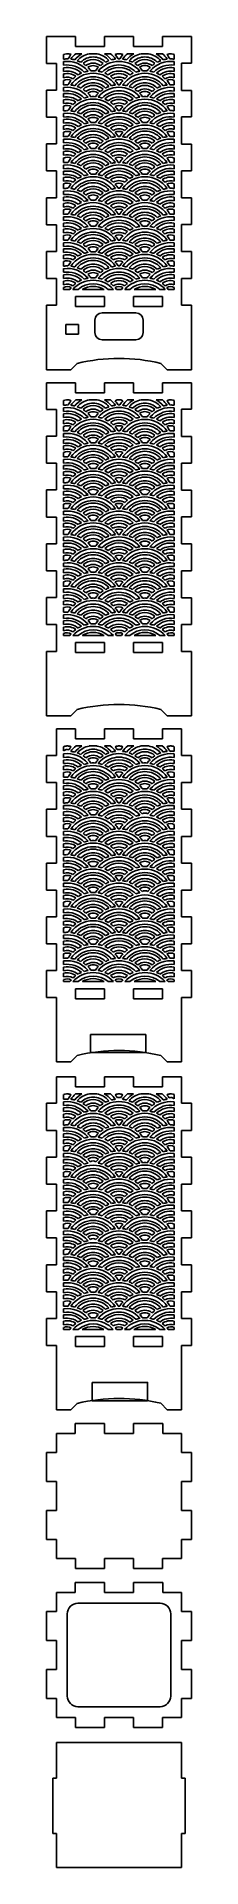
# Model space of a CAD drawing. Header units: millimetres. Extents: x -37 to 4, y -469 to 44.
import ezdxf

# ---------------------------------------------------------------- set-up
doc = ezdxf.new("R2010")
doc.units = ezdxf.units.MM

msp = doc.modelspace()

# ---------------------------------------------------------------- linework, layer by layer
at = {"color": 7, "linetype": 'Continuous', "lineweight": 25}
for p, q in [((-36.83, 44.02), (-28.71, 44.02)), ((-36.83, 36.49), (-36.83, 44.02)), ((-28.71, 41.22), (-28.71, 44.02)), ((-20.59, 41.22), (-28.71, 41.22)), ((-20.59, 44.02), (-20.59, 41.22)), ((-20.59, 44.02), (-12.47, 44.02)), ((-12.47, 41.22), (-12.47, 44.02)), ((-4.35, 41.22), (-12.47, 41.22)), ((-4.35, 44.02), (3.77, 44.02)), ((-4.35, 44.02), (-4.35, 41.22)), ((3.77, 44.02), (3.77, 36.59)), ((-36.83, 36.49), (-34.03, 36.49)), ((-34.03, 36.49), (-34.03, 29.05)), ((-32.03, 37.72), (-32.03, 39.02)), ((-32.03, 36.01), (-32.03, 37.02)), ((-31.28, 39.22), (-30.78, 39.22)), ((-28.66, 39.22), (-26.9, 39.22)), ((-24.84, 39.22), (-22.69, 39.22)), ((-20.63, 39.22), (-18.87, 39.22)), ((-16.78, 39.22), (-16.28, 39.22)), ((-14.15, 39.22), (-12.42, 39.22)), ((-10.3, 39.22), (-8.25, 39.22)), ((-6.14, 39.22), (-4.39, 39.22)), ((-2.28, 39.22), (-1.78, 39.22)), ((-1.03, 37.72), (-1.03, 39.02)), ((-1.03, 36.01), (-1.03, 37.02)), ((0.97, 36.59), (3.77, 36.59)), ((0.97, 28.97), (0.97, 36.59)), ((-32.03, 34.28), (-32.03, 35.3)), ((-32.03, 32.52), (-32.03, 33.47)), ((-32.03, 30.47), (-32.03, 31.77)), ((-1.03, 34.28), (-1.03, 35.3)), ((-1.03, 32.52), (-1.03, 33.56)), ((-1.03, 30.47), (-1.03, 31.77)), ((-36.83, 21.44), (-36.83, 29.05)), ((-34.03, 29.05), (-36.83, 29.05)), ((-32.03, 28.76), (-32.03, 29.77)), ((-32.03, 27.03), (-32.03, 28.05)), ((-32.03, 25.27), (-32.03, 26.22)), ((-1.03, 28.76), (-1.03, 29.77)), ((-1.03, 27.03), (-1.03, 28.05)), ((-1.03, 25.27), (-1.03, 26.31)), ((3.77, 28.97), (0.97, 28.97)), ((3.77, 28.97), (3.77, 21.51)), ((-36.83, 21.44), (-34.03, 21.44)), ((-34.03, 21.44), (-34.03, 13.98)), ((-32.03, 23.22), (-32.03, 24.52)), ((-32.03, 21.51), (-32.03, 22.52)), ((-32.03, 19.78), (-32.03, 20.8)), ((-1.03, 23.22), (-1.03, 24.52)), ((-1.03, 21.51), (-1.03, 22.52)), ((-1.03, 19.78), (-1.03, 20.8)), ((0.97, 21.51), (3.77, 21.51)), ((0.97, 13.91), (0.97, 21.51)), ((-32.03, 18.02), (-32.03, 18.97)), ((-32.03, 15.97), (-32.03, 17.27)), ((-1.03, 18.02), (-1.03, 19.06)), ((-1.03, 15.97), (-1.03, 17.27)), ((-34.03, 13.98), (-36.83, 13.98)), ((-36.83, 6.39), (-36.83, 13.98)), ((-32.03, 14.26), (-32.03, 15.27)), ((-32.03, 12.53), (-32.03, 13.55)), ((-32.03, 10.77), (-32.03, 11.72)), ((-1.03, 14.26), (-1.03, 15.27)), ((-1.03, 12.53), (-1.03, 13.55)), ((-1.03, 10.77), (-1.03, 11.81)), ((3.77, 13.91), (0.97, 13.91)), ((3.77, 13.91), (3.77, 6.44)), ((-36.83, 6.39), (-34.03, 6.39)), ((-34.03, 6.39), (-34.03, -1.1)), ((-32.03, 8.72), (-32.03, 10.02)), ((-32.03, 7.01), (-32.03, 8.02)), ((-32.03, 5.28), (-32.03, 6.3)), ((-1.03, 8.72), (-1.03, 10.02)), ((-1.03, 7.01), (-1.03, 8.02)), ((-1.03, 5.28), (-1.03, 6.3)), ((0.97, -1.14), (0.97, 6.44)), ((0.97, 6.44), (3.77, 6.44)), ((-32.03, 3.52), (-32.03, 4.47)), ((-32.03, 1.47), (-32.03, 2.77)), ((-32.03, -0.24), (-32.03, 0.77)), ((-1.03, 3.52), (-1.03, 4.56)), ((-1.03, 1.47), (-1.03, 2.77)), ((-1.03, -0.24), (-1.03, 0.77)), ((-34.03, -1.1), (-36.83, -1.1)), ((-36.83, -8.67), (-36.83, -1.1)), ((-32.03, -1.97), (-32.03, -0.95)), ((-32.03, -3.73), (-32.03, -2.78)), ((-32.03, -5.78), (-32.03, -4.48)), ((-1.03, -1.97), (-1.03, -0.95)), ((-1.03, -3.73), (-1.03, -2.69)), ((-1.03, -5.78), (-1.03, -4.48)), ((3.77, -1.14), (0.97, -1.14)), ((3.77, -1.14), (3.77, -8.63)), ((-36.83, -8.67), (-34.03, -8.67)), ((-34.03, -8.67), (-34.03, -16.17)), ((-32.03, -7.49), (-32.03, -6.48)), ((-32.03, -9.22), (-32.03, -8.2)), ((-32.03, -10.98), (-32.03, -10.03)), ((-1.03, -7.49), (-1.03, -6.48)), ((-1.03, -9.22), (-1.03, -8.2)), ((-1.03, -10.98), (-1.03, -9.94)), ((0.97, -16.2), (0.97, -8.63)), ((0.97, -8.63), (3.77, -8.63)), ((-32.03, -13.03), (-32.03, -11.73)), ((-32.03, -14.74), (-32.03, -13.73)), ((-1.03, -13.03), (-1.03, -11.73)), ((-1.03, -14.74), (-1.03, -13.73)), ((-36.83, -23.72), (-36.83, -16.17)), ((-34.03, -16.17), (-36.83, -16.17)), ((-32.03, -16.47), (-32.03, -15.45)), ((-32.03, -18.23), (-32.03, -17.28)), ((-32.03, -20.28), (-32.03, -18.98)), ((-1.03, -16.47), (-1.03, -15.45)), ((-1.03, -18.23), (-1.03, -17.19)), ((-1.03, -20.28), (-1.03, -18.98)), ((3.77, -16.2), (0.97, -16.2)), ((3.77, -16.2), (3.77, -23.71)), ((-36.83, -23.72), (-34.03, -23.72)), ((-34.03, -23.72), (-34.03, -31.24)), ((-32.03, -21.99), (-32.03, -20.98)), ((-32.03, -23.72), (-32.03, -22.7)), ((-32.03, -25.48), (-32.03, -24.53)), ((-1.03, -21.99), (-1.03, -20.98)), ((-1.03, -23.72), (-1.03, -22.7)), ((-1.03, -25.48), (-1.03, -24.44)), ((0.97, -23.71), (3.77, -23.71)), ((0.97, -31.25), (0.97, -23.71)), ((-32.03, -26.78), (-32.03, -26.23)), ((-32.03, -26.78), (-30.34, -26.78)), ((-29.42, -26.78), (-28, -26.78)), ((-28.71, -31.58), (-28.71, -28.78)), ((-28.71, -28.78), (-20.59, -28.78)), ((-26.8, -26.78), (-20.73, -26.78)), ((-20.59, -28.78), (-20.59, -31.58)), ((-19.54, -26.78), (-18.11, -26.78)), ((-17.22, -26.78), (-15.84, -26.78)), ((-14.92, -26.78), (-13.51, -26.78)), ((-12.47, -31.58), (-12.47, -28.78)), ((-12.47, -28.78), (-4.35, -28.78)), ((-12.29, -26.78), (-6.25, -26.78)), ((-5.05, -26.78), (-3.62, -26.78)), ((-4.35, -28.78), (-4.35, -31.58)), ((-2.72, -26.78), (-1.03, -26.78)), ((-1.03, -26.78), (-1.03, -26.23)), ((-36.83, -49.28), (-36.83, -31.24)), ((-34.03, -31.24), (-36.83, -31.24)), ((-20.59, -31.58), (-28.71, -31.58)), ((-23.28, -35.38), (-23.28, -38.88)), ((-11.78, -33.38), (-21.28, -33.38)), ((-4.35, -31.58), (-12.47, -31.58)), ((-9.78, -38.88), (-9.78, -35.38)), ((3.77, -31.25), (0.97, -31.25)), ((3.77, -31.25), (3.77, -49.28)), ((-31.38, -36.58), (-27.88, -36.58)), ((-31.38, -39.33), (-31.38, -36.58)), ((-27.88, -39.33), (-31.38, -39.33)), ((-27.88, -36.58), (-27.88, -39.33)), ((-21.28, -40.88), (-11.78, -40.88)), ((-30.03, -49.28), (-36.83, -49.28)), ((-28.26, -47.51), (-30.03, -49.28)), ((-4.8, -47.51), (-3.03, -49.28)), ((3.77, -49.28), (-3.03, -49.28)), ((-36.83, -52.93), (-36.83, -60.46)), ((-28.71, -52.93), (-36.83, -52.93)), ((-28.71, -52.93), (-28.71, -55.73)), ((-28.71, -55.73), (-20.59, -55.73)), ((-12.47, -52.93), (-20.59, -52.93)), ((-20.59, -55.73), (-20.59, -52.93)), ((-12.47, -52.93), (-12.47, -55.73)), ((-12.47, -55.73), (-4.35, -55.73)), ((3.77, -52.93), (-4.35, -52.93)), ((-4.35, -55.73), (-4.35, -52.93)), ((3.77, -60.37), (3.77, -52.93)), ((-34.03, -60.46), (-36.83, -60.46)), ((-34.03, -67.91), (-34.03, -60.46)), ((-32.03, -57.93), (-32.03, -59.23)), ((-32.03, -59.94), (-32.03, -60.95)), ((-30.78, -57.73), (-31.28, -57.73)), ((-26.9, -57.73), (-28.66, -57.73)), ((-22.69, -57.73), (-24.84, -57.73)), ((-18.87, -57.73), (-20.63, -57.73)), ((-16.28, -57.73), (-16.78, -57.73)), ((-12.42, -57.73), (-14.15, -57.73)), ((-8.25, -57.73), (-10.3, -57.73)), ((-4.39, -57.73), (-6.14, -57.73)), ((-1.78, -57.73), (-2.28, -57.73)), ((-1.03, -57.93), (-1.03, -59.23)), ((-1.03, -59.94), (-1.03, -60.95)), ((0.97, -60.37), (0.97, -67.99)), ((3.77, -60.37), (0.97, -60.37)), ((-32.03, -61.66), (-32.03, -62.67)), ((-32.03, -63.48), (-32.03, -64.43)), ((-32.03, -65.18), (-32.03, -66.48)), ((-1.03, -61.66), (-1.03, -62.67)), ((-1.03, -63.39), (-1.03, -64.43)), ((-1.03, -65.18), (-1.03, -66.48)), ((-36.83, -67.91), (-34.03, -67.91)), ((-36.83, -67.91), (-36.83, -75.51)), ((-32.03, -67.19), (-32.03, -68.2)), ((-32.03, -68.91), (-32.03, -69.92)), ((-32.03, -70.73), (-32.03, -71.68)), ((-1.03, -67.19), (-1.03, -68.2)), ((-1.03, -68.91), (-1.03, -69.92)), ((-1.03, -70.64), (-1.03, -71.68)), ((0.97, -67.99), (3.77, -67.99)), ((3.77, -75.44), (3.77, -67.99)), ((-34.03, -75.51), (-36.83, -75.51)), ((-34.03, -82.98), (-34.03, -75.51)), ((-32.03, -72.43), (-32.03, -73.73)), ((-32.03, -74.44), (-32.03, -75.45)), ((-32.03, -76.16), (-32.03, -77.17)), ((-1.03, -72.43), (-1.03, -73.73)), ((-1.03, -74.44), (-1.03, -75.45)), ((-1.03, -76.16), (-1.03, -77.17)), ((0.97, -75.44), (0.97, -83.04)), ((3.77, -75.44), (0.97, -75.44)), ((-32.03, -77.98), (-32.03, -78.93)), ((-32.03, -79.68), (-32.03, -80.98)), ((-32.03, -81.69), (-32.03, -82.7)), ((-1.03, -77.89), (-1.03, -78.93)), ((-1.03, -79.68), (-1.03, -80.98)), ((-1.03, -81.69), (-1.03, -82.7)), ((-36.83, -82.98), (-34.03, -82.98)), ((-36.83, -82.98), (-36.83, -90.57)), ((-32.03, -83.41), (-32.03, -84.42)), ((-32.03, -85.23), (-32.03, -86.18)), ((-32.03, -86.93), (-32.03, -88.23)), ((-1.03, -83.41), (-1.03, -84.42)), ((-1.03, -85.14), (-1.03, -86.18)), ((-1.03, -86.93), (-1.03, -88.23)), ((0.97, -83.04), (3.77, -83.04)), ((3.77, -90.51), (3.77, -83.04)), ((-34.03, -90.57), (-36.83, -90.57)), ((-34.03, -98.05), (-34.03, -90.57)), ((-32.03, -88.94), (-32.03, -89.95)), ((-32.03, -90.66), (-32.03, -91.67)), ((-1.03, -88.94), (-1.03, -89.95)), ((-1.03, -90.66), (-1.03, -91.67)), ((0.97, -90.51), (0.97, -98.1)), ((3.77, -90.51), (0.97, -90.51)), ((-32.03, -92.48), (-32.03, -93.43)), ((-32.03, -94.18), (-32.03, -95.48)), ((-32.03, -96.19), (-32.03, -97.2)), ((-1.03, -92.39), (-1.03, -93.43)), ((-1.03, -94.18), (-1.03, -95.48)), ((-1.03, -96.19), (-1.03, -97.2)), ((-36.83, -98.05), (-34.03, -98.05)), ((-36.83, -98.05), (-36.83, -105.62)), ((-32.03, -97.91), (-32.03, -98.92)), ((-32.03, -99.73), (-32.03, -100.68)), ((-32.03, -101.43), (-32.03, -102.73)), ((-1.03, -97.91), (-1.03, -98.92)), ((-1.03, -99.64), (-1.03, -100.68)), ((-1.03, -101.43), (-1.03, -102.73)), ((0.97, -98.1), (3.77, -98.1)), ((3.77, -105.59), (3.77, -98.1)), ((-34.03, -105.62), (-36.83, -105.62)), ((-34.03, -113.12), (-34.03, -105.62)), ((-32.03, -103.44), (-32.03, -104.45)), ((-32.03, -105.16), (-32.03, -106.17)), ((-32.03, -106.98), (-32.03, -107.93)), ((-1.03, -103.44), (-1.03, -104.45)), ((-1.03, -105.16), (-1.03, -106.17)), ((-1.03, -106.89), (-1.03, -107.93)), ((0.97, -105.59), (0.97, -113.15)), ((3.77, -105.59), (0.97, -105.59)), ((-32.03, -108.68), (-32.03, -109.98)), ((-32.03, -110.69), (-32.03, -111.7)), ((-32.03, -112.41), (-32.03, -113.42)), ((-1.03, -108.68), (-1.03, -109.98)), ((-1.03, -110.69), (-1.03, -111.7)), ((-1.03, -112.41), (-1.03, -113.42)), ((-36.83, -113.12), (-34.03, -113.12)), ((-36.83, -113.12), (-36.83, -120.68)), ((-32.03, -114.23), (-32.03, -115.18)), ((-32.03, -115.93), (-32.03, -117.23)), ((-32.03, -117.94), (-32.03, -118.95)), ((-1.03, -114.14), (-1.03, -115.18)), ((-1.03, -115.93), (-1.03, -117.23)), ((-1.03, -117.94), (-1.03, -118.95)), ((0.97, -113.15), (3.77, -113.15)), ((3.77, -120.66), (3.77, -113.15)), ((-34.03, -120.68), (-36.83, -120.68)), ((-34.03, -128.2), (-34.03, -120.68)), ((-32.03, -119.66), (-32.03, -120.67)), ((-32.03, -121.48), (-32.03, -122.43)), ((-1.03, -119.66), (-1.03, -120.67)), ((-1.03, -121.39), (-1.03, -122.43)), ((3.77, -120.66), (0.97, -120.66)), ((0.97, -120.66), (0.97, -128.21)), ((-36.83, -128.2), (-34.03, -128.2)), ((-36.83, -128.2), (-36.83, -146.23)), ((-32.03, -123.18), (-32.03, -123.73)), ((-30.34, -123.73), (-32.03, -123.73)), ((-28, -123.73), (-29.42, -123.73)), ((-20.59, -125.73), (-28.71, -125.73)), ((-28.71, -125.73), (-28.71, -128.53)), ((-20.73, -123.73), (-26.8, -123.73)), ((-20.59, -128.53), (-20.59, -125.73)), ((-18.11, -123.73), (-19.54, -123.73)), ((-15.84, -123.73), (-17.22, -123.73)), ((-13.51, -123.73), (-14.92, -123.73)), ((-4.35, -125.73), (-12.47, -125.73)), ((-12.47, -125.73), (-12.47, -128.53)), ((-6.25, -123.73), (-12.29, -123.73)), ((-3.62, -123.73), (-5.05, -123.73)), ((-4.35, -128.53), (-4.35, -125.73)), ((-1.03, -123.73), (-2.72, -123.73)), ((-1.03, -123.18), (-1.03, -123.73)), ((0.97, -128.21), (3.77, -128.21)), ((3.77, -146.23), (3.77, -128.21)), ((-28.71, -128.53), (-20.59, -128.53)), ((-12.47, -128.53), (-4.35, -128.53)), ((-30.03, -146.23), (-36.83, -146.23)), ((-30.03, -146.23), (-28.26, -144.47)), ((-4.8, -144.47), (-3.03, -146.23)), ((3.77, -146.23), (-3.03, -146.23)), ((-34.03, -149.89), (-34.03, -157.33)), ((-34.03, -149.89), (-28.71, -149.89)), ((-28.71, -152.69), (-28.71, -149.89)), ((-20.59, -152.69), (-28.71, -152.69)), ((-20.59, -149.89), (-20.59, -152.69)), ((-20.59, -149.89), (-12.47, -149.89)), ((-12.47, -152.69), (-12.47, -149.89)), ((-4.35, -152.69), (-12.47, -152.69)), ((-4.35, -149.89), (-4.35, -152.69)), ((-4.35, -149.89), (0.97, -149.89)), ((0.97, -157.33), (0.97, -149.89)), ((-36.83, -164.95), (-36.83, -157.33)), ((-34.03, -157.33), (-36.83, -157.33)), ((-32.03, -154.9), (-32.03, -156.08)), ((-32.03, -156.9), (-32.03, -157.91)), ((-32.03, -158.62), (-32.03, -159.64)), ((-30.78, -154.69), (-31.28, -154.69)), ((-26.9, -154.69), (-28.66, -154.69)), ((-22.69, -154.69), (-24.84, -154.69)), ((-18.87, -154.69), (-20.63, -154.69)), ((-16.28, -154.69), (-16.78, -154.69)), ((-12.42, -154.69), (-14.15, -154.69)), ((-8.25, -154.69), (-10.3, -154.69)), ((-4.39, -154.69), (-6.14, -154.69)), ((-1.78, -154.69), (-2.28, -154.69)), ((-1.03, -154.9), (-1.03, -156.19)), ((-1.03, -156.9), (-1.03, -157.91)), ((-1.03, -158.62), (-1.03, -159.64)), ((3.77, -157.33), (0.97, -157.33)), ((3.77, -157.33), (3.77, -164.95)), ((-32.03, -160.44), (-32.03, -161.39)), ((-32.03, -162.15), (-32.03, -163.44)), ((-1.03, -160.35), (-1.03, -161.39)), ((-1.03, -162.15), (-1.03, -163.44)), ((-36.83, -164.95), (-34.03, -164.95)), ((-34.03, -164.95), (-34.03, -172.4)), ((-32.03, -164.15), (-32.03, -165.16)), ((-32.03, -165.87), (-32.03, -166.89)), ((-32.03, -167.69), (-32.03, -168.64)), ((-1.03, -164.15), (-1.03, -165.16)), ((-1.03, -165.87), (-1.03, -166.89)), ((-1.03, -167.6), (-1.03, -168.64)), ((0.97, -164.95), (3.77, -164.95)), ((0.97, -172.4), (0.97, -164.95)), ((-36.83, -180), (-36.83, -172.4)), ((-34.03, -172.4), (-36.83, -172.4)), ((-32.03, -169.4), (-32.03, -170.69)), ((-32.03, -171.4), (-32.03, -172.41)), ((-32.03, -173.12), (-32.03, -174.14)), ((-1.03, -169.4), (-1.03, -170.69)), ((-1.03, -171.4), (-1.03, -172.41)), ((-1.03, -173.12), (-1.03, -174.14)), ((3.77, -172.4), (0.97, -172.4)), ((3.77, -172.4), (3.77, -180)), ((-32.03, -174.94), (-32.03, -175.89)), ((-32.03, -176.65), (-32.03, -177.94)), ((-32.03, -178.65), (-32.03, -179.66)), ((-1.03, -174.85), (-1.03, -175.89)), ((-1.03, -176.65), (-1.03, -177.94)), ((-1.03, -178.65), (-1.03, -179.66)), ((-36.83, -180), (-34.03, -180)), ((-34.03, -180), (-34.03, -187.48)), ((-32.03, -180.37), (-32.03, -181.39)), ((-32.03, -182.19), (-32.03, -183.14)), ((-32.03, -183.9), (-32.03, -185.19)), ((-1.03, -180.37), (-1.03, -181.39)), ((-1.03, -182.1), (-1.03, -183.14)), ((-1.03, -183.9), (-1.03, -185.19)), ((0.97, -180), (3.77, -180)), ((0.97, -187.48), (0.97, -180)), ((-36.83, -195.06), (-36.83, -187.48)), ((-34.03, -187.48), (-36.83, -187.48)), ((-32.03, -185.9), (-32.03, -186.91)), ((-32.03, -187.62), (-32.03, -188.64)), ((-32.03, -189.44), (-32.03, -190.39)), ((-1.03, -185.9), (-1.03, -186.91)), ((-1.03, -187.62), (-1.03, -188.64)), ((-1.03, -189.35), (-1.03, -190.39)), ((3.77, -187.48), (0.97, -187.48)), ((3.77, -187.48), (3.77, -195.06)), ((-32.03, -191.15), (-32.03, -192.44)), ((-32.03, -193.15), (-32.03, -194.16)), ((-32.03, -194.87), (-32.03, -195.89)), ((-1.03, -191.15), (-1.03, -192.44)), ((-1.03, -193.15), (-1.03, -194.16)), ((-1.03, -194.87), (-1.03, -195.89)), ((-36.83, -195.06), (-34.03, -195.06)), ((-34.03, -195.06), (-34.03, -202.55)), ((-32.03, -196.69), (-32.03, -197.64)), ((-32.03, -198.4), (-32.03, -199.69)), ((-1.03, -196.6), (-1.03, -197.64)), ((-1.03, -198.4), (-1.03, -199.69)), ((0.97, -195.06), (3.77, -195.06)), ((0.97, -202.55), (0.97, -195.06)), ((-36.83, -210.11), (-36.83, -202.55)), ((-34.03, -202.55), (-36.83, -202.55)), ((-32.03, -200.4), (-32.03, -201.41)), ((-32.03, -202.12), (-32.03, -203.14)), ((-32.03, -203.94), (-32.03, -204.89)), ((-1.03, -200.4), (-1.03, -201.41)), ((-1.03, -202.12), (-1.03, -203.14)), ((-1.03, -203.85), (-1.03, -204.89)), ((3.77, -202.55), (0.97, -202.55)), ((3.77, -202.55), (3.77, -210.11)), ((-36.83, -210.11), (-34.03, -210.11)), ((-34.03, -210.11), (-34.03, -217.62)), ((-32.03, -205.65), (-32.03, -206.94)), ((-32.03, -207.65), (-32.03, -208.66)), ((-32.03, -209.37), (-32.03, -210.39)), ((-1.03, -205.65), (-1.03, -206.94)), ((-1.03, -207.65), (-1.03, -208.66)), ((-1.03, -209.37), (-1.03, -210.39)), ((0.97, -210.11), (3.77, -210.11)), ((0.97, -217.62), (0.97, -210.11)), ((-32.03, -211.19), (-32.03, -212.14)), ((-32.03, -212.9), (-32.03, -214.19)), ((-32.03, -214.9), (-32.03, -215.91)), ((-1.03, -211.1), (-1.03, -212.14)), ((-1.03, -212.9), (-1.03, -214.19)), ((-1.03, -214.9), (-1.03, -215.91)), ((-36.83, -225.17), (-36.83, -217.62)), ((-34.03, -217.62), (-36.83, -217.62)), ((-32.03, -216.62), (-32.03, -217.64)), ((-32.03, -218.44), (-32.03, -219.39)), ((-32.03, -220.15), (-32.03, -220.69)), ((-1.03, -216.62), (-1.03, -217.64)), ((-1.03, -218.35), (-1.03, -219.39)), ((-1.03, -220.15), (-1.03, -220.69)), ((3.77, -217.62), (0.97, -217.62)), ((3.77, -217.62), (3.77, -225.17)), ((-36.83, -225.17), (-34.03, -225.17)), ((-34.03, -225.17), (-34.03, -243.19)), ((-30.34, -220.69), (-32.03, -220.69)), ((-28, -220.69), (-29.42, -220.69)), ((-28.71, -222.69), (-20.59, -222.69)), ((-28.71, -225.49), (-28.71, -222.69)), ((-20.59, -225.49), (-28.71, -225.49)), ((-20.73, -220.69), (-26.8, -220.69)), ((-20.59, -222.69), (-20.59, -225.49)), ((-18.11, -220.69), (-19.54, -220.69)), ((-15.84, -220.69), (-17.22, -220.69)), ((-13.51, -220.69), (-14.92, -220.69)), ((-12.47, -222.69), (-4.35, -222.69)), ((-12.47, -225.49), (-12.47, -222.69)), ((-4.35, -225.49), (-12.47, -225.49)), ((-6.25, -220.69), (-12.29, -220.69)), ((-3.62, -220.69), (-5.05, -220.69)), ((-4.35, -222.69), (-4.35, -225.49)), ((-1.03, -220.69), (-2.72, -220.69)), ((0.97, -225.17), (3.77, -225.17)), ((0.97, -243.19), (0.97, -225.17)), ((-34.03, -243.19), (-30.03, -243.19)), ((-30.03, -243.19), (-28.21, -241.38)), ((-4.81, -241.42), (-3.03, -243.19)), ((-3.03, -243.19), (0.97, -243.19)), ((-34.03, -247.34), (-34.03, -254.78)), ((-34.03, -247.34), (-28.71, -247.34)), ((-28.71, -250.14), (-28.71, -247.34)), ((-20.59, -250.14), (-28.71, -250.14)), ((-20.59, -247.34), (-20.59, -250.14)), ((-20.59, -247.34), (-12.47, -247.34)), ((-12.47, -250.14), (-12.47, -247.34)), ((-4.35, -250.14), (-12.47, -250.14)), ((-4.35, -247.34), (-4.35, -250.14)), ((-4.35, -247.34), (0.97, -247.34)), ((0.97, -254.78), (0.97, -247.34)), ((-36.83, -262.39), (-36.83, -254.78)), ((-34.03, -254.78), (-36.83, -254.78)), ((-32.03, -253.64), (-32.03, -252.34)), ((-32.03, -255.35), (-32.03, -254.34)), ((-32.03, -257.08), (-32.03, -256.06)), ((-30.78, -252.14), (-31.28, -252.14)), ((-26.92, -252.14), (-28.67, -252.14)), ((-22.76, -252.14), (-24.81, -252.14)), ((-18.91, -252.14), (-20.64, -252.14)), ((-16.28, -252.14), (-16.78, -252.14)), ((-12.43, -252.14), (-14.18, -252.14)), ((-8.22, -252.14), (-10.37, -252.14)), ((-4.4, -252.14), (-6.16, -252.14)), ((-1.78, -252.14), (-2.28, -252.14)), ((-1.03, -253.53), (-1.03, -252.34)), ((-1.03, -255.35), (-1.03, -254.34)), ((-1.03, -257.08), (-1.03, -256.06)), ((3.77, -254.78), (0.97, -254.78)), ((3.77, -254.78), (3.77, -262.39)), ((-32.03, -258.84), (-32.03, -257.8)), ((-32.03, -260.89), (-32.03, -259.59)), ((-1.03, -258.84), (-1.03, -257.89)), ((-1.03, -260.89), (-1.03, -259.59)), ((-36.83, -262.39), (-34.03, -262.39)), ((-34.03, -262.39), (-34.03, -269.85)), ((-32.03, -262.6), (-32.03, -261.59)), ((-32.03, -264.33), (-32.03, -263.31)), ((-32.03, -266.09), (-32.03, -265.05)), ((-1.03, -262.6), (-1.03, -261.59)), ((-1.03, -264.33), (-1.03, -263.31)), ((-1.03, -266.09), (-1.03, -265.14)), ((0.97, -262.39), (3.77, -262.39)), ((0.97, -269.85), (0.97, -262.39)), ((-36.83, -277.45), (-36.83, -269.85)), ((-34.03, -269.85), (-36.83, -269.85)), ((-32.03, -268.14), (-32.03, -266.84)), ((-32.03, -269.85), (-32.03, -268.84)), ((-32.03, -271.58), (-32.03, -270.56)), ((-1.03, -268.14), (-1.03, -266.84)), ((-1.03, -269.85), (-1.03, -268.84)), ((-1.03, -271.58), (-1.03, -270.56)), ((3.77, -269.85), (0.97, -269.85)), ((3.77, -269.85), (3.77, -277.45)), ((-32.03, -273.34), (-32.03, -272.3)), ((-32.03, -275.39), (-32.03, -274.09)), ((-32.03, -277.1), (-32.03, -276.09)), ((-1.03, -273.34), (-1.03, -272.39)), ((-1.03, -275.39), (-1.03, -274.09)), ((-1.03, -277.1), (-1.03, -276.09)), ((-36.83, -277.45), (-34.03, -277.45)), ((-34.03, -277.45), (-34.03, -284.92)), ((-32.03, -278.83), (-32.03, -277.81)), ((-32.03, -280.59), (-32.03, -279.55)), ((-32.03, -282.64), (-32.03, -281.34)), ((-1.03, -278.83), (-1.03, -277.81)), ((-1.03, -280.59), (-1.03, -279.64)), ((-1.03, -282.64), (-1.03, -281.34)), ((0.97, -277.45), (3.77, -277.45)), ((0.97, -284.92), (0.97, -277.45)), ((-36.83, -292.5), (-36.83, -284.92)), ((-34.03, -284.92), (-36.83, -284.92)), ((-32.03, -284.35), (-32.03, -283.34)), ((-32.03, -286.08), (-32.03, -285.06)), ((-32.03, -287.84), (-32.03, -286.8)), ((-1.03, -284.35), (-1.03, -283.34)), ((-1.03, -286.08), (-1.03, -285.06)), ((-1.03, -287.84), (-1.03, -286.89)), ((3.77, -284.92), (0.97, -284.92)), ((3.77, -284.92), (3.77, -292.5)), ((-32.03, -289.89), (-32.03, -288.59)), ((-32.03, -291.6), (-32.03, -290.59)), ((-32.03, -293.33), (-32.03, -292.31)), ((-1.03, -289.89), (-1.03, -288.59)), ((-1.03, -291.6), (-1.03, -290.59)), ((-1.03, -293.33), (-1.03, -292.31)), ((-36.83, -292.5), (-34.03, -292.5)), ((-34.03, -292.5), (-34.03, -299.99)), ((-32.03, -295.09), (-32.03, -294.05)), ((-32.03, -297.14), (-32.03, -295.84)), ((-1.03, -295.09), (-1.03, -294.14)), ((-1.03, -297.14), (-1.03, -295.84)), ((0.97, -292.5), (3.77, -292.5)), ((0.97, -299.99), (0.97, -292.5)), ((-36.83, -307.56), (-36.83, -299.99)), ((-34.03, -299.99), (-36.83, -299.99)), ((-32.03, -298.85), (-32.03, -297.84)), ((-32.03, -300.58), (-32.03, -299.56)), ((-32.03, -302.34), (-32.03, -301.3)), ((-1.03, -298.85), (-1.03, -297.84)), ((-1.03, -300.58), (-1.03, -299.56)), ((-1.03, -302.34), (-1.03, -301.39)), ((3.77, -299.99), (0.97, -299.99)), ((3.77, -299.99), (3.77, -307.56)), ((-36.83, -307.56), (-34.03, -307.56)), ((-34.03, -307.56), (-34.03, -315.07)), ((-32.03, -304.39), (-32.03, -303.09)), ((-32.03, -306.1), (-32.03, -305.09)), ((-32.03, -307.83), (-32.03, -306.81)), ((-1.03, -304.39), (-1.03, -303.09)), ((-1.03, -306.1), (-1.03, -305.09)), ((-1.03, -307.83), (-1.03, -306.81)), ((0.97, -307.56), (3.77, -307.56)), ((0.97, -315.07), (0.97, -307.56)), ((-32.03, -309.59), (-32.03, -308.55)), ((-32.03, -311.64), (-32.03, -310.34)), ((-32.03, -313.35), (-32.03, -312.34)), ((-1.03, -309.59), (-1.03, -308.64)), ((-1.03, -311.64), (-1.03, -310.34)), ((-1.03, -313.35), (-1.03, -312.34)), ((-36.83, -322.61), (-36.83, -315.07)), ((-34.03, -315.07), (-36.83, -315.07)), ((-32.03, -315.08), (-32.03, -314.06)), ((-32.03, -316.84), (-32.03, -315.8)), ((-32.03, -318.14), (-32.03, -317.59)), ((-1.03, -315.08), (-1.03, -314.06)), ((-1.03, -316.84), (-1.03, -315.89)), ((-1.03, -318.14), (-1.03, -317.59)), ((3.77, -315.07), (0.97, -315.07)), ((3.77, -315.07), (3.77, -322.61)), ((-36.83, -322.61), (-34.03, -322.61)), ((-34.03, -322.61), (-34.03, -340.64)), ((-30.34, -318.14), (-32.03, -318.14)), ((-28.01, -318.14), (-29.43, -318.14)), ((-28.71, -322.94), (-28.71, -320.14)), ((-28.71, -320.14), (-20.59, -320.14)), ((-20.59, -322.94), (-28.71, -322.94)), ((-20.77, -318.14), (-26.81, -318.14)), ((-20.59, -320.14), (-20.59, -322.94)), ((-18.14, -318.14), (-19.55, -318.14)), ((-15.84, -318.14), (-17.22, -318.14)), ((-13.52, -318.14), (-14.95, -318.14)), ((-12.47, -322.94), (-12.47, -320.14)), ((-12.47, -320.14), (-4.35, -320.14)), ((-4.35, -322.94), (-12.47, -322.94)), ((-6.26, -318.14), (-12.33, -318.14)), ((-3.64, -318.14), (-5.06, -318.14)), ((-4.35, -320.14), (-4.35, -322.94)), ((-1.03, -318.14), (-2.72, -318.14)), ((0.97, -322.61), (3.77, -322.61)), ((0.97, -340.64), (0.97, -322.61)), ((-30.03, -340.64), (-34.03, -340.64)), ((-28.25, -338.86), (-30.03, -340.64)), ((-4.85, -338.82), (-3.03, -340.64)), ((-3.03, -340.64), (0.97, -340.64)), ((-34.03, -347.28), (-34.03, -352.6)), ((-28.77, -347.28), (-34.03, -347.28)), ((-28.77, -347.28), (-28.77, -344.48)), ((-28.77, -344.48), (-20.61, -344.48)), ((-20.61, -347.28), (-20.61, -344.48)), ((-12.45, -347.28), (-20.61, -347.28)), ((-12.45, -347.28), (-12.45, -344.48)), ((-12.45, -344.48), (-4.29, -344.48)), ((-4.29, -347.28), (-4.29, -344.48)), ((0.97, -347.28), (-4.29, -347.28)), ((0.97, -352.6), (0.97, -347.28)), ((-36.83, -360.72), (-36.83, -352.6)), ((-36.83, -352.6), (-34.03, -352.6)), ((0.97, -352.6), (3.77, -352.6)), ((3.77, -352.6), (3.77, -360.72)), ((-34.03, -360.72), (-36.83, -360.72)), ((-34.03, -360.72), (-34.03, -368.84)), ((3.77, -360.72), (0.97, -360.72)), ((0.97, -368.84), (0.97, -360.72)), ((-36.83, -376.96), (-36.83, -368.84)), ((-36.83, -368.84), (-34.03, -368.84)), ((0.97, -368.84), (3.77, -368.84)), ((3.77, -368.84), (3.77, -376.96)), ((-34.03, -376.96), (-36.83, -376.96)), ((-34.03, -376.96), (-34.03, -382.28)), ((3.77, -376.96), (0.97, -376.96)), ((0.97, -382.28), (0.97, -376.96)), ((-34.03, -382.28), (-28.71, -382.28)), ((-28.71, -385.08), (-28.71, -382.28)), ((-20.59, -382.28), (-12.47, -382.28)), ((-20.59, -385.08), (-20.59, -382.28)), ((-12.47, -385.08), (-12.47, -382.28)), ((-4.35, -382.28), (0.97, -382.28)), ((-4.35, -385.08), (-4.35, -382.28)), ((-28.77, -389.01), (-28.77, -391.81)), ((-28.77, -389.01), (-20.61, -389.01)), ((-20.59, -385.08), (-28.71, -385.08)), ((-20.61, -389.01), (-20.61, -391.81)), ((-4.35, -385.08), (-12.47, -385.08)), ((-12.45, -389.01), (-12.45, -391.81)), ((-12.45, -389.01), (-4.29, -389.01)), ((-4.29, -389.01), (-4.29, -391.81)), ((-34.03, -397.13), (-34.03, -391.81)), ((-34.03, -391.81), (-28.77, -391.81)), ((-5.03, -394.81), (-28.03, -394.81)), ((-20.61, -391.81), (-12.45, -391.81)), ((-4.29, -391.81), (0.97, -391.81)), ((0.97, -391.81), (0.97, -397.13)), ((-36.83, -405.25), (-36.83, -397.13)), ((-34.03, -397.13), (-36.83, -397.13)), ((-31.03, -397.81), (-31.03, -420.81)), ((-2.03, -420.81), (-2.03, -397.81)), ((3.77, -397.13), (0.97, -397.13)), ((3.77, -397.13), (3.77, -405.25)), ((-36.83, -405.25), (-34.03, -405.25)), ((-34.03, -413.37), (-34.03, -405.25)), ((0.97, -405.25), (3.77, -405.25)), ((0.97, -405.25), (0.97, -413.37)), ((-36.83, -421.49), (-36.83, -413.37)), ((-34.03, -413.37), (-36.83, -413.37)), ((3.77, -413.37), (0.97, -413.37)), ((3.77, -413.37), (3.77, -421.49)), ((-36.83, -421.49), (-34.03, -421.49)), ((-34.03, -426.81), (-34.03, -421.49)), ((-28.03, -423.81), (-5.03, -423.81)), ((0.97, -421.49), (3.77, -421.49)), ((0.97, -421.49), (0.97, -426.81)), ((-28.71, -426.81), (-34.03, -426.81)), ((-28.71, -426.81), (-28.71, -429.61)), ((-20.59, -429.61), (-28.71, -429.61)), ((-12.47, -426.81), (-20.59, -426.81)), ((-20.59, -426.81), (-20.59, -429.61)), ((-12.47, -426.81), (-12.47, -429.61)), ((-4.35, -429.61), (-12.47, -429.61)), ((0.97, -426.81), (-4.35, -426.81)), ((-4.35, -426.81), (-4.35, -429.61)), ((-34.03, -443.82), (-34.03, -433.82)), ((-34.03, -433.82), (0.97, -433.82)), ((0.97, -443.82), (0.97, -433.82)), ((-34.03, -443.82), (-35.03, -443.82)), ((-35.03, -459.33), (-35.03, -443.82)), ((0.97, -443.82), (1.97, -443.82)), ((1.97, -459.33), (1.97, -443.82)), ((-34.03, -459.33), (-35.03, -459.33)), ((-34.03, -468.82), (-34.03, -459.33)), ((1.97, -459.33), (0.97, -459.33)), ((0.97, -468.82), (0.97, -459.33)), ((-34.03, -468.82), (0.97, -468.82))]:
    msp.add_line(p, q, dxfattribs=at)
for points in [[(-24.54, -235.51), (-9.04, -235.51), (-9.04, -240.58), (-24.54, -240.58)], [(-24.02, -332.95), (-8.52, -332.95), (-8.52, -338.09), (-24.02, -338.09)]]:
    msp.add_lwpolyline(points, close=True)
for centre, radius, start, end in [((-31.03, 36.78), 2.45, 95.904, 114.0895), ((-31.03, 29.53), 8.25, 88.5035, 96.9621), ((-31.03, 29.53), 7.55, 39.5924, 97.6112), ((-31.03, 29.53), 6.55, 43.8776, 98.7818), ((-23.78, 33.47), 8.25, 138.1783, 148.5035), ((-31.03, 36.78), 2.45, 63.272, 84.096), ((-23.77, 33.47), 7.55, 130.3916, 145.7453), ((-31.03, 29.53), 8.25, 75.2015, 82.8788), ((-23.77, 33.47), 6.55, 118.6083, 141.9212), ((-23.77, 33.47), 5.85, 100.5914, 139.3129), ((-31.03, 29.53), 8.25, 62.6215, 69.9591), ((-23.77, 33.47), 4.85, 44.4806, 135.6684), ((-23.77, 33.47), 4.15, 47.0336, 133.1671), ((-31.03, 29.53), 8.25, 50.4542, 57.5717), ((-23.77, 33.47), 3.15, 50.6502, 129.6594), ((-23.78, 33.46), 2.45, 53.1372, 126.9286), ((-23.77, 33.47), 5.85, 40.7811, 79.4086), ((-16.53, 29.53), 7.55, 39.5924, 140.4076), ((-16.53, 29.53), 8.25, 122.2995, 129.4276), ((-16.53, 29.53), 6.55, 43.8776, 136.1224), ((-23.77, 33.47), 6.55, 38.1424, 61.3917), ((-16.53, 29.53), 8.25, 109.893, 117.2421), ((-23.77, 33.47), 7.55, 34.2822, 49.6084), ((-16.53, 29.53), 8.25, 96.9515, 104.6421), ((-16.53, 36.78), 2.45, 95.9039, 116.728), ((-23.78, 33.47), 8.25, 31.4965, 41.8217), ((-16.53, 29.53), 8.25, 88.5035, 91.4965), ((-9.28, 33.47), 8.25, 138.1783, 148.5036), ((-16.53, 36.78), 2.45, 63.272, 84.0961), ((-9.27, 33.46), 7.55, 130.2665, 145.6491), ((-16.53, 29.53), 8.25, 75.2813, 82.8682), ((-9.28, 33.47), 6.55, 118.6144, 141.8924), ((-9.27, 33.46), 5.85, 100.0816, 139.2038), ((-16.53, 29.53), 8.25, 62.6914, 69.9408), ((-9.28, 33.47), 4.85, 44.4026, 135.5975), ((-9.28, 33.47), 4.15, 46.9294, 133.0707), ((-16.53, 29.53), 8.25, 50.5152, 57.6379), ((-9.28, 33.47), 3.15, 50.4908, 129.5094), ((-9.28, 33.47), 2.45, 52.9575, 127.0426), ((-9.27, 33.46), 5.85, 40.8561, 79.9184), ((-2.03, 29.53), 7.55, 82.3888, 140.4076), ((-2.03, 29.53), 8.25, 122.362, 129.4847), ((-2.03, 29.53), 6.55, 81.2182, 136.1224), ((-9.28, 33.47), 6.55, 38.1076, 61.3856), ((-2.03, 29.53), 8.25, 109.9653, 117.3085), ((-9.27, 33.46), 7.55, 34.3668, 49.7335), ((-2.03, 29.53), 8.25, 97.0349, 104.7187), ((-2.03, 36.79), 2.44, 95.8673, 116.8466), ((-9.28, 33.47), 8.25, 31.4965, 41.8068), ((-2.03, 29.53), 8.25, 83.0379, 91.4964), ((-2.03, 36.79), 2.44, 65.8809, 84.1327), ((-31.03, 29.53), 5.85, 46.8726, 99.8425), ((-31.03, 29.53), 4.85, 51.2173, 101.8989), ((-31.03, 29.53), 4.15, 54.3755, 103.9363), ((-23.78, 33.47), 8.25, 179.3691, 180), ((-31.03, 29.53), 3.15, 59.2686, 108.5078), ((-31.03, 29.53), 2.45, 63.272, 114.0895), ((-23.78, 26.22), 8.25, 138.1783, 148.5035), ((-23.77, 26.22), 7.55, 34.2822, 145.7343), ((-23.78, 26.22), 8.25, 125.8587, 133.1322), ((-23.77, 26.22), 6.55, 38.1424, 141.8924), ((-23.77, 26.22), 5.85, 40.7811, 139.2691), ((-23.78, 26.22), 8.25, 113.2059, 120.7011), ((-23.77, 26.22), 4.85, 44.4806, 135.5975), ((-23.78, 26.22), 8.25, 99.9957, 107.8484), ((-31.03, 29.53), 8.25, 36.5534, 45.5246), ((-23.78, 26.22), 8.25, 85.6709, 94.3291), ((-16.53, 29.53), 8.25, 134.4587, 143.4466), ((-23.78, 26.22), 8.25, 72.1516, 80.0043), ((-16.53, 29.53), 5.85, 46.8728, 133.1268), ((-23.78, 26.22), 8.25, 59.2989, 66.7941), ((-16.53, 29.53), 4.85, 51.2173, 128.7827), ((-16.53, 29.53), 4.15, 54.3755, 125.6245), ((-23.78, 26.22), 8.25, 46.868, 54.1413), ((-16.53, 29.53), 3.15, 59.27, 120.73), ((-16.53, 29.53), 2.45, 63.272, 116.728), ((-23.78, 26.22), 8.25, 31.4965, 41.8217), ((-9.28, 26.22), 8.25, 138.1783, 148.5036), ((-9.27, 26.21), 7.55, 34.3668, 145.6491), ((-9.28, 26.22), 8.25, 125.8587, 133.132), ((-9.28, 26.22), 6.55, 38.1076, 141.8924), ((-9.27, 26.21), 5.85, 40.8561, 139.2038), ((-9.28, 26.22), 8.25, 113.2064, 120.7011), ((-9.28, 26.22), 4.85, 44.4026, 135.5975), ((-9.28, 26.22), 8.25, 99.9957, 107.8484), ((-16.53, 29.53), 8.25, 36.5534, 45.5818), ((-9.28, 26.22), 8.25, 85.6709, 94.3291), ((-2.03, 29.53), 8.25, 134.4182, 143.4466), ((-9.28, 26.22), 8.25, 72.1516, 80.0043), ((-2.03, 29.53), 5.85, 80.1575, 133.1274), ((-9.28, 26.22), 8.25, 59.2989, 66.7941), ((-2.03, 29.53), 4.85, 78.1011, 128.7827), ((-2.03, 29.53), 4.15, 76.0566, 125.6245), ((-9.28, 26.22), 8.25, 46.868, 54.1413), ((-2.03, 29.53), 3.15, 71.4906, 120.73), ((-2.03, 29.54), 2.44, 65.8809, 116.8466), ((-9.28, 26.22), 8.25, 31.4965, 41.8068), ((-31.02, 22.28), 8.25, 88.5948, 97.054), ((-31.03, 22.28), 7.55, 39.5924, 97.6112), ((-31.03, 22.28), 6.55, 43.8776, 98.7818), ((-31.03, 22.28), 5.85, 46.8726, 99.8425), ((-31.03, 22.28), 4.85, 51.2173, 101.8989), ((-31.03, 22.28), 4.15, 54.3755, 103.9363), ((-23.78, 26.22), 8.25, 179.3691, 180), ((-31.02, 22.28), 8.25, 75.2813, 82.9651), ((-23.77, 18.97), 7.55, 34.2822, 145.7343), ((-23.78, 18.97), 8.25, 125.8587, 133.1322), ((-31.02, 22.28), 8.25, 62.6914, 70.0347), ((-23.78, 18.97), 8.25, 113.2059, 120.7011), ((-23.77, 26.22), 4.15, 47.0336, 133.0707), ((-31.02, 22.28), 8.25, 50.5152, 57.6379), ((-23.78, 18.97), 8.25, 99.9957, 107.8484), ((-23.77, 26.22), 3.15, 50.6502, 129.5094), ((-23.78, 26.21), 2.45, 53.1372, 126.7165), ((-31.02, 22.28), 8.25, 36.5642, 45.5818), ((-23.78, 18.97), 8.25, 85.6709, 94.2441), ((-16.53, 22.28), 8.25, 134.4587, 143.4466), ((-16.53, 22.28), 7.55, 39.5924, 140.4076), ((-23.78, 18.97), 8.25, 72.1516, 80.0043), ((-16.53, 22.28), 8.25, 122.2995, 129.4276), ((-16.53, 22.28), 6.55, 43.8776, 136.1224), ((-16.53, 22.28), 5.85, 46.8728, 133.1268), ((-23.78, 18.97), 8.25, 59.2989, 66.7941), ((-16.53, 22.28), 8.25, 109.893, 117.2421), ((-16.53, 22.28), 4.85, 51.2173, 128.7827), ((-16.53, 22.28), 4.15, 54.3755, 125.6245), ((-23.78, 18.97), 8.25, 46.868, 54.1413), ((-16.53, 22.28), 8.25, 96.9515, 104.6421), ((-16.53, 22.28), 8.25, 88.5035, 91.4965), ((-16.53, 22.28), 8.25, 75.2813, 82.8682), ((-9.27, 18.96), 7.55, 34.3667, 145.6491), ((-9.28, 18.97), 8.25, 125.8587, 133.132), ((-16.53, 22.28), 8.25, 62.6914, 69.9408), ((-9.28, 18.97), 8.25, 113.2064, 120.7011), ((-9.28, 26.22), 4.15, 46.9294, 133.0707), ((-16.53, 22.28), 8.25, 50.5152, 57.6379), ((-9.28, 18.97), 8.25, 99.9957, 107.8484), ((-9.28, 26.22), 3.15, 50.4906, 129.5094), ((-9.28, 26.22), 2.45, 52.9575, 127.0426), ((-16.53, 22.28), 8.25, 36.5534, 45.5818), ((-9.28, 18.97), 8.25, 85.6709, 94.3291), ((-2.03, 22.28), 8.25, 134.4182, 143.4466), ((-2.03, 22.28), 7.55, 82.3888, 140.4076), ((-9.28, 18.97), 8.25, 72.1516, 80.0043), ((-2.03, 22.29), 8.25, 122.3614, 129.4862), ((-2.03, 22.28), 6.55, 81.2182, 136.1224), ((-2.03, 22.28), 5.85, 80.1575, 133.1274), ((-9.28, 18.97), 8.25, 59.2989, 66.7941), ((-2.03, 22.28), 8.25, 109.9653, 117.3085), ((-2.03, 22.28), 4.85, 78.1011, 128.7827), ((-2.03, 22.28), 4.15, 76.0566, 125.6245), ((-9.28, 18.97), 8.25, 46.868, 54.1413), ((-2.03, 22.28), 8.25, 97.0349, 104.7187), ((-2.03, 22.28), 8.25, 83.0379, 91.4964), ((-31.03, 22.28), 3.15, 59.2686, 108.5078), ((-31.03, 22.28), 2.45, 63.272, 114.0895), ((-31.02, 15.03), 8.25, 88.5948, 97.054), ((-31.03, 15.03), 7.55, 39.5924, 97.6112), ((-31.03, 15.03), 6.55, 43.8776, 98.7818), ((-31.03, 15.03), 5.85, 46.8726, 99.8425), ((-23.78, 18.97), 8.25, 138.1783, 148.5035), ((-31.02, 15.03), 8.25, 75.2813, 82.9651), ((-23.77, 18.97), 6.55, 38.1424, 141.8924), ((-23.77, 18.97), 5.85, 40.7811, 139.2691), ((-31.02, 15.03), 8.25, 62.6914, 70.0347), ((-23.77, 18.97), 4.85, 44.4806, 135.5975), ((-23.77, 18.97), 4.15, 47.0336, 133.0707), ((-31.02, 15.03), 8.25, 50.5152, 57.6379), ((-23.77, 18.97), 3.15, 50.6502, 129.5094), ((-23.78, 18.96), 2.45, 53.1372, 126.7165), ((-31.02, 15.03), 8.25, 36.5642, 45.5818), ((-16.53, 15.03), 8.25, 134.4587, 143.4466), ((-16.53, 15.03), 7.55, 39.5924, 140.4076), ((-16.53, 15.03), 8.25, 122.2995, 129.4276), ((-16.53, 15.03), 6.55, 43.8776, 136.1224), ((-16.53, 15.03), 5.85, 46.8728, 133.1268), ((-16.53, 15.03), 8.25, 109.893, 117.2421), ((-16.53, 15.03), 8.25, 96.9515, 104.6421), ((-16.53, 22.28), 3.15, 59.27, 120.73), ((-16.53, 22.28), 2.45, 63.272, 116.728), ((-23.78, 18.97), 8.25, 31.4965, 41.8217), ((-16.53, 15.04), 8.25, 88.5035, 91.4966), ((-9.28, 18.97), 8.25, 138.1783, 148.5036), ((-16.53, 15.03), 8.25, 75.2813, 82.8682), ((-9.28, 18.97), 6.55, 38.1076, 141.8924), ((-9.27, 18.96), 5.85, 40.8561, 139.2038), ((-16.53, 15.03), 8.25, 62.6914, 69.9408), ((-9.28, 18.97), 4.85, 44.4025, 135.5975), ((-9.28, 18.97), 4.15, 46.9293, 133.0707), ((-16.53, 15.03), 8.25, 50.5152, 57.6379), ((-9.28, 18.97), 3.15, 50.4906, 129.5094), ((-9.28, 18.97), 2.45, 52.9574, 127.0426), ((-16.53, 15.03), 8.25, 36.5534, 45.5817), ((-2.03, 15.03), 8.25, 134.4187, 143.4453), ((-2.03, 15.03), 7.55, 82.3888, 140.4076), ((-2.03, 15.04), 8.25, 122.3617, 129.4855), ((-2.03, 15.03), 6.55, 81.2182, 136.1224), ((-2.03, 15.03), 5.85, 80.1575, 133.1274), ((-2.03, 15.04), 8.25, 109.965, 117.3091), ((-2.03, 15.04), 8.25, 97.0347, 104.719), ((-2.03, 22.28), 3.15, 71.4906, 120.73), ((-2.03, 22.29), 2.44, 65.8809, 116.8466), ((-9.28, 18.97), 8.25, 31.4965, 41.8068), ((-2.03, 15.04), 8.25, 83.0378, 91.4967), ((-31.03, 15.03), 4.85, 51.2173, 101.8989), ((-31.03, 15.03), 4.15, 54.3755, 103.9363), ((-23.78, 18.97), 8.25, 179.3691, 180), ((-31.03, 15.03), 3.15, 59.2686, 108.5078), ((-31.03, 15.03), 2.45, 63.272, 114.0895), ((-31.02, 7.78), 8.25, 88.5948, 97.054), ((-23.78, 11.72), 8.25, 138.1783, 148.5035), ((-23.77, 11.72), 7.55, 34.2822, 145.7343), ((-31.02, 7.78), 8.25, 75.2813, 82.9651), ((-23.78, 11.72), 8.25, 125.8587, 133.1322), ((-23.77, 11.72), 6.55, 38.1424, 141.8924), ((-23.77, 11.72), 5.85, 40.7811, 139.2691), ((-31.02, 7.78), 8.25, 62.6914, 70.0347), ((-23.78, 11.72), 8.25, 113.2059, 120.7011), ((-23.77, 11.72), 4.85, 44.4806, 135.5975), ((-23.77, 11.72), 4.15, 47.0336, 133.0707), ((-23.78, 11.72), 8.25, 99.9957, 107.8484), ((-23.78, 11.72), 8.25, 85.6709, 94.2441), ((-23.78, 11.72), 8.25, 72.1516, 80.0043), ((-23.78, 11.72), 8.25, 59.2989, 66.7941), ((-16.53, 7.78), 8.25, 109.893, 117.2421), ((-16.53, 15.03), 4.85, 51.2173, 128.7827), ((-16.53, 15.03), 4.15, 54.3755, 125.6245), ((-23.78, 11.72), 8.25, 46.868, 54.1413), ((-16.53, 7.78), 8.25, 96.9515, 104.6421), ((-16.53, 15.03), 3.15, 59.27, 120.73), ((-16.53, 15.03), 2.45, 63.272, 116.728), ((-23.78, 11.72), 8.25, 31.4965, 41.8217), ((-16.53, 7.79), 8.25, 88.5035, 91.4966), ((-9.28, 11.72), 8.25, 138.1783, 148.5036), ((-9.27, 11.71), 7.55, 34.3667, 145.6491), ((-16.53, 7.78), 8.25, 75.2813, 82.8682), ((-9.28, 11.72), 8.25, 125.8587, 133.132), ((-9.28, 11.72), 6.55, 38.1076, 141.8924), ((-9.27, 11.71), 5.85, 40.8561, 139.2038), ((-16.53, 7.78), 8.25, 62.6914, 69.9408), ((-9.28, 11.72), 8.25, 113.2064, 120.7011), ((-9.28, 11.72), 4.85, 44.4025, 135.5975), ((-9.28, 11.72), 4.15, 46.9293, 133.0707), ((-9.28, 11.72), 8.25, 99.9957, 107.8484), ((-9.28, 11.72), 8.25, 85.6709, 94.3291), ((-9.28, 11.72), 8.25, 72.1516, 80.0043), ((-9.28, 11.72), 8.25, 59.2989, 66.7941), ((-2.03, 7.79), 8.25, 109.965, 117.3091), ((-2.03, 15.03), 4.85, 78.1011, 128.7827), ((-2.03, 15.03), 4.15, 76.0566, 125.6245), ((-9.28, 11.72), 8.25, 46.868, 54.1413), ((-2.03, 7.79), 8.25, 97.0347, 104.719), ((-2.03, 15.03), 3.15, 71.4906, 120.73), ((-2.03, 15.04), 2.44, 65.8809, 116.8466), ((-9.28, 11.72), 8.25, 31.4965, 41.8068), ((-2.03, 7.79), 8.25, 83.0378, 91.4967), ((-31.03, 7.78), 7.55, 39.5924, 97.6112), ((-31.03, 7.78), 6.55, 43.8776, 98.7818), ((-31.03, 7.78), 5.85, 46.8726, 99.8425), ((-31.03, 7.78), 4.85, 51.2173, 101.8989), ((-31.03, 7.78), 4.15, 54.3755, 103.9363), ((-23.78, 11.72), 8.25, 179.3691, 180), ((-31.03, 7.78), 3.15, 59.2686, 108.5078), ((-23.77, 4.47), 7.55, 34.2822, 145.7343), ((-23.78, 4.47), 8.25, 125.8587, 133.1322), ((-23.77, 4.47), 6.55, 38.1424, 141.8924), ((-23.77, 4.47), 5.85, 40.7811, 139.2691), ((-23.78, 4.47), 8.25, 113.2059, 120.7011), ((-31.02, 7.78), 8.25, 50.5152, 57.6379), ((-23.78, 4.47), 8.25, 99.9957, 107.8484), ((-23.77, 11.72), 3.15, 50.6502, 129.5094), ((-23.78, 11.71), 2.45, 53.1372, 126.7165), ((-31.02, 7.78), 8.25, 36.5642, 45.5818), ((-23.78, 4.47), 8.25, 85.6709, 94.2441), ((-16.53, 7.78), 8.25, 134.4587, 143.4466), ((-16.53, 7.78), 7.55, 39.5924, 140.4076), ((-23.78, 4.47), 8.25, 72.1516, 80.0043), ((-16.53, 7.78), 8.25, 122.2995, 129.4276), ((-16.53, 7.78), 6.55, 43.8776, 136.1224), ((-16.53, 7.78), 5.85, 46.8728, 133.1268), ((-23.78, 4.47), 8.25, 59.2989, 66.7941), ((-16.53, 7.78), 4.85, 51.2173, 128.7827), ((-16.53, 7.78), 4.15, 54.3755, 125.6245), ((-23.78, 4.47), 8.25, 46.868, 54.1413), ((-16.53, 7.78), 3.15, 59.27, 120.73), ((-9.27, 4.46), 7.55, 34.3667, 145.6491), ((-9.28, 4.47), 8.25, 125.8587, 133.132), ((-9.28, 4.47), 6.55, 38.1076, 141.8924), ((-9.27, 4.46), 5.85, 40.8561, 139.2038), ((-9.28, 4.47), 8.25, 113.2064, 120.7011), ((-16.53, 7.78), 8.25, 50.5152, 57.6379), ((-9.28, 4.47), 8.25, 99.9957, 107.8484), ((-9.28, 11.72), 3.15, 50.4906, 129.5094), ((-9.28, 11.72), 2.45, 52.9574, 127.0426), ((-16.53, 7.78), 8.25, 36.5534, 45.5817), ((-9.28, 4.47), 8.25, 85.6709, 94.3291), ((-2.03, 7.78), 8.25, 134.4187, 143.4453), ((-2.03, 7.78), 7.55, 82.3888, 140.4076), ((-9.28, 4.47), 8.25, 72.1516, 80.0043), ((-2.03, 7.79), 8.25, 122.3617, 129.4855), ((-2.03, 7.78), 6.55, 81.2182, 136.1224), ((-2.03, 7.78), 5.85, 80.1575, 133.1274), ((-9.28, 4.47), 8.25, 59.2989, 66.7941), ((-2.03, 7.78), 4.85, 78.1011, 128.7827), ((-2.03, 7.78), 4.15, 76.0566, 125.6245), ((-9.28, 4.47), 8.25, 46.868, 54.1413), ((-2.03, 7.78), 3.15, 71.4906, 120.73), ((-31.03, 7.78), 2.45, 63.272, 114.0895), ((-31.02, 0.53), 8.25, 88.5948, 97.054), ((-31.03, 0.53), 7.55, 39.5924, 97.6112), ((-31.03, 0.53), 6.55, 43.8776, 98.7818), ((-31.03, 0.53), 5.85, 46.8726, 99.8425), ((-31.03, 0.53), 4.85, 51.2173, 101.8989), ((-23.78, 4.47), 8.25, 138.1783, 148.5035), ((-31.02, 0.53), 8.25, 75.2813, 82.9651), ((-31.02, 0.53), 8.25, 62.6914, 70.0347), ((-23.77, 4.47), 4.85, 44.4806, 135.5975), ((-23.77, 4.47), 4.15, 47.0336, 133.0707), ((-31.02, 0.53), 8.25, 50.5152, 57.6379), ((-23.78, -2.78), 8.25, 99.9957, 107.8484), ((-23.77, 4.47), 3.15, 50.6502, 129.5094), ((-23.78, 4.46), 2.45, 53.1372, 126.7165), ((-31.02, 0.53), 8.25, 36.5642, 45.5818), ((-23.78, -2.78), 8.25, 85.6709, 94.2441), ((-16.53, 0.53), 8.25, 134.4587, 143.4466), ((-16.53, 0.53), 7.55, 39.5924, 140.4076), ((-23.78, -2.78), 8.25, 72.1516, 80.0043), ((-16.53, 0.53), 8.25, 122.2995, 129.4276), ((-16.53, 0.53), 6.55, 43.8776, 136.1224), ((-16.53, 0.53), 5.85, 46.8728, 133.1268), ((-16.53, 0.53), 8.25, 109.893, 117.2421), ((-16.53, 0.53), 4.85, 51.2173, 128.7827), ((-16.53, 0.53), 8.25, 96.9515, 104.6421), ((-16.53, 7.78), 2.45, 63.272, 116.728), ((-23.78, 4.47), 8.25, 31.4965, 41.8217), ((-16.53, 0.54), 8.25, 88.5035, 91.4966), ((-9.28, 4.47), 8.25, 138.1783, 148.5036), ((-16.53, 0.53), 8.25, 75.2813, 82.8682), ((-16.53, 0.53), 8.25, 62.6914, 69.9408), ((-9.28, 4.47), 4.85, 44.4025, 135.5975), ((-9.28, 4.47), 4.15, 46.9293, 133.0707), ((-16.53, 0.53), 8.25, 50.5152, 57.6379), ((-9.28, -2.78), 8.25, 99.9957, 107.8484), ((-9.28, 4.47), 3.15, 50.4906, 129.5094), ((-9.28, 4.47), 2.45, 52.9574, 127.0426), ((-16.53, 0.53), 8.25, 36.5534, 45.5817), ((-9.28, -2.78), 8.25, 85.6709, 94.3291), ((-2.03, 0.53), 8.25, 134.4187, 143.4453), ((-2.03, 0.53), 7.55, 82.3888, 140.4076), ((-9.28, -2.78), 8.25, 72.1516, 80.0043), ((-2.03, 0.54), 8.25, 122.3617, 129.4855), ((-2.03, 0.53), 6.55, 81.2182, 136.1224), ((-2.03, 0.53), 5.85, 80.1575, 133.1274), ((-2.03, 0.54), 8.25, 109.965, 117.3091), ((-2.03, 0.53), 4.85, 78.1011, 128.7827), ((-2.03, 0.54), 8.25, 97.0347, 104.719), ((-2.03, 7.79), 2.44, 65.8809, 116.8466), ((-9.28, 4.47), 8.25, 31.4965, 41.8068), ((-2.03, 0.54), 8.25, 83.0378, 91.4967), ((-31.03, 0.53), 4.15, 54.3755, 103.9363), ((-23.78, 4.47), 8.25, 179.3691, 180), ((-31.03, 0.53), 3.15, 59.2686, 108.5078), ((-31.03, 0.53), 2.45, 63.272, 114.0895), ((-31.02, -6.72), 8.25, 88.5948, 97.054), ((-31.03, -6.72), 7.55, 39.5924, 97.6112), ((-23.78, -2.78), 8.25, 138.1783, 148.5035), ((-23.77, -2.78), 7.55, 34.2822, 145.7343), ((-31.02, -6.72), 8.25, 75.2813, 82.9651), ((-23.78, -2.78), 8.25, 125.8587, 133.1322), ((-23.77, -2.78), 6.55, 38.1424, 141.8924), ((-23.77, -2.78), 5.85, 40.7811, 139.2691), ((-31.02, -6.72), 8.25, 62.6914, 70.0347), ((-23.78, -2.78), 8.25, 113.2059, 120.7011), ((-23.77, -2.78), 4.85, 44.4806, 135.5975), ((-23.77, -2.78), 4.15, 47.0336, 133.0707), ((-31.02, -6.72), 8.25, 50.5152, 57.6379), ((-23.77, -2.78), 3.15, 50.6502, 129.5094), ((-16.53, -6.72), 7.55, 39.5924, 140.4076), ((-16.53, -6.72), 8.25, 122.2995, 129.4276), ((-23.78, -2.78), 8.25, 59.2989, 66.7941), ((-16.53, -6.72), 8.25, 109.893, 117.2421), ((-16.53, 0.53), 4.15, 54.3755, 125.6245), ((-23.78, -2.78), 8.25, 46.868, 54.1413), ((-16.53, -6.72), 8.25, 96.9515, 104.6421), ((-16.53, 0.53), 3.15, 59.27, 120.73), ((-16.53, 0.53), 2.45, 63.272, 116.728), ((-23.78, -2.78), 8.25, 31.4965, 41.8217), ((-16.53, -6.71), 8.25, 88.5035, 91.4966), ((-9.28, -2.78), 8.25, 138.1783, 148.5036), ((-9.27, -2.79), 7.55, 34.3667, 145.6491), ((-16.53, -6.72), 8.25, 75.2813, 82.8682), ((-9.28, -2.78), 8.25, 125.8587, 133.132), ((-9.28, -2.78), 6.55, 38.1076, 141.8924), ((-9.27, -2.79), 5.85, 40.8561, 139.2038), ((-16.53, -6.72), 8.25, 62.6914, 69.9408), ((-9.28, -2.78), 8.25, 113.2064, 120.7011), ((-9.28, -2.78), 4.85, 44.4025, 135.5975), ((-9.28, -2.78), 4.15, 46.9293, 133.0707), ((-16.53, -6.72), 8.25, 50.5152, 57.6379), ((-9.28, -2.78), 3.15, 50.4906, 129.5094), ((-2.03, -6.72), 7.55, 82.3888, 140.4076), ((-2.03, -6.71), 8.25, 122.3617, 129.4855), ((-9.28, -2.78), 8.25, 59.2989, 66.7941), ((-2.03, -6.71), 8.25, 109.965, 117.3091), ((-2.03, 0.53), 4.15, 76.0566, 125.6245), ((-9.28, -2.78), 8.25, 46.868, 54.1413), ((-2.03, -6.71), 8.25, 97.0347, 104.719), ((-2.03, 0.53), 3.15, 71.4906, 120.73), ((-2.03, 0.54), 2.44, 65.8809, 116.8466), ((-9.28, -2.78), 8.25, 31.4965, 41.8068), ((-2.03, -6.71), 8.25, 83.0378, 91.4967), ((-31.03, -6.72), 6.55, 43.8776, 98.7818), ((-31.03, -6.72), 5.85, 46.8726, 99.8425), ((-31.03, -6.72), 4.85, 51.2173, 101.8989), ((-31.03, -6.72), 4.15, 54.3755, 103.9363), ((-23.78, -2.78), 8.25, 179.3691, 180), ((-31.03, -6.72), 3.15, 59.2686, 108.5078), ((-31.03, -6.72), 2.45, 63.272, 114.0895), ((-23.78, -10.03), 8.25, 138.1783, 148.5035), ((-23.77, -10.03), 7.55, 34.2822, 145.7343), ((-23.78, -10.03), 8.25, 125.8587, 133.1322), ((-23.77, -10.03), 6.55, 38.1424, 141.8924), ((-23.77, -10.03), 5.85, 40.7811, 139.2691), ((-23.78, -10.03), 8.25, 113.2059, 120.7011), ((-23.78, -10.03), 8.25, 99.9957, 107.8484), ((-23.78, -2.79), 2.45, 53.1372, 126.7165), ((-31.02, -6.72), 8.25, 36.5642, 45.5818), ((-23.78, -10.03), 8.25, 85.6709, 94.2441), ((-16.53, -6.72), 8.25, 134.4587, 143.4466), ((-23.78, -10.03), 8.25, 72.1516, 80.0043), ((-16.53, -6.72), 6.55, 43.8776, 136.1224), ((-16.53, -6.72), 5.85, 46.8728, 133.1268), ((-23.78, -10.03), 8.25, 59.2989, 66.7941), ((-16.53, -6.72), 4.85, 51.2173, 128.7827), ((-16.53, -6.72), 4.15, 54.3755, 125.6245), ((-23.78, -10.03), 8.25, 46.868, 54.1413), ((-16.53, -6.72), 3.15, 59.27, 120.73), ((-16.53, -6.72), 2.45, 63.272, 116.728), ((-23.78, -10.03), 8.25, 31.4965, 41.8217), ((-9.28, -10.03), 8.25, 138.1783, 148.5036), ((-9.27, -10.04), 7.55, 34.3667, 145.6491), ((-9.28, -10.03), 8.25, 125.8587, 133.132), ((-9.28, -10.03), 6.55, 38.1076, 141.8924), ((-9.27, -10.04), 5.85, 40.8561, 139.2038), ((-9.28, -10.03), 8.25, 113.2064, 120.7011), ((-9.28, -10.03), 8.25, 99.9957, 107.8484), ((-9.28, -2.78), 2.45, 52.9574, 127.0426), ((-16.53, -6.72), 8.25, 36.5534, 45.5817), ((-9.28, -10.03), 8.25, 85.6709, 94.3291), ((-2.03, -6.72), 8.25, 134.4187, 143.4453), ((-9.28, -10.03), 8.25, 72.1516, 80.0043), ((-2.03, -6.72), 6.55, 81.2182, 136.1224), ((-2.03, -6.72), 5.85, 80.1575, 133.1274), ((-9.28, -10.03), 8.25, 59.2989, 66.7941), ((-2.03, -6.72), 4.85, 78.1011, 128.7827), ((-2.03, -6.72), 4.15, 76.0566, 125.6245), ((-9.28, -10.03), 8.25, 46.868, 54.1413), ((-2.03, -6.72), 3.15, 71.4906, 120.73), ((-2.03, -6.71), 2.44, 65.8809, 116.8466), ((-9.28, -10.03), 8.25, 31.4965, 41.8068), ((-31.02, -13.97), 8.25, 88.5948, 97.054), ((-31.03, -13.97), 7.55, 39.5924, 97.6112), ((-31.03, -13.97), 6.55, 43.8776, 98.7818), ((-31.03, -13.97), 5.85, 46.8726, 99.8425), ((-31.03, -13.97), 4.85, 51.2173, 101.8989), ((-31.03, -13.97), 4.15, 54.3755, 103.9363), ((-23.78, -10.03), 8.25, 179.3691, 180), ((-31.02, -13.97), 8.25, 75.2813, 82.9651), ((-23.77, -17.28), 7.55, 34.2822, 145.7343), ((-31.02, -13.97), 8.25, 62.6914, 70.0347), ((-23.78, -17.28), 8.25, 113.2059, 120.7011), ((-23.77, -10.03), 4.85, 44.4806, 135.5975), ((-23.77, -10.03), 4.15, 47.0336, 133.0707), ((-31.02, -13.97), 8.25, 50.5152, 57.6379), ((-23.78, -17.28), 8.25, 99.9957, 107.8484), ((-23.77, -10.03), 3.15, 50.6502, 129.5094), ((-23.78, -10.04), 2.45, 53.1372, 126.7165), ((-31.02, -13.97), 8.25, 36.5642, 45.5818), ((-23.78, -17.28), 8.25, 85.6709, 94.2441), ((-16.53, -13.97), 8.25, 134.4587, 143.4466), ((-16.53, -13.97), 7.55, 39.5924, 140.4076), ((-23.78, -17.28), 8.25, 72.1516, 80.0043), ((-16.53, -13.97), 8.25, 122.2995, 129.4276), ((-16.53, -13.97), 6.55, 43.8776, 136.1224), ((-16.53, -13.97), 5.85, 46.8728, 133.1268), ((-23.78, -17.28), 8.25, 59.2989, 66.7941), ((-16.53, -13.97), 8.25, 109.893, 117.2421), ((-16.53, -13.97), 4.85, 51.2173, 128.7827), ((-16.53, -13.97), 4.15, 54.3755, 125.6245), ((-16.53, -13.97), 8.25, 96.9515, 104.6421), ((-16.53, -13.96), 8.25, 88.5035, 91.4966), ((-16.53, -13.97), 8.25, 75.2813, 82.8682), ((-9.27, -17.29), 7.55, 34.3667, 145.6491), ((-16.53, -13.97), 8.25, 62.6914, 69.9408), ((-9.28, -17.28), 8.25, 113.2064, 120.7011), ((-9.28, -10.03), 4.85, 44.4025, 135.5975), ((-9.28, -10.03), 4.15, 46.9293, 133.0707), ((-16.53, -13.97), 8.25, 50.5152, 57.6379), ((-9.28, -17.28), 8.25, 99.9957, 107.8484), ((-9.28, -10.03), 3.15, 50.4906, 129.5094), ((-9.28, -10.03), 2.45, 52.9574, 127.0426), ((-16.53, -13.97), 8.25, 36.5534, 45.5817), ((-9.28, -17.28), 8.25, 85.6709, 94.3291), ((-2.03, -13.97), 8.25, 134.4187, 143.4453), ((-2.03, -13.97), 7.55, 82.3888, 140.4076), ((-9.28, -17.28), 8.25, 72.1516, 80.0043), ((-2.03, -13.96), 8.25, 122.3617, 129.4855), ((-2.03, -13.97), 6.55, 81.2182, 136.1224), ((-2.03, -13.97), 5.85, 80.1575, 133.1274), ((-9.28, -17.28), 8.25, 59.2989, 66.7941), ((-2.03, -13.96), 8.25, 109.965, 117.3091), ((-2.03, -13.97), 4.85, 78.1011, 128.7827), ((-2.03, -13.97), 4.15, 76.0566, 125.6245), ((-2.03, -13.96), 8.25, 97.0347, 104.719), ((-2.03, -13.96), 8.25, 83.0378, 91.4967), ((-31.03, -13.97), 3.15, 59.2686, 108.5078), ((-31.03, -13.97), 2.45, 63.272, 114.0895), ((-31.02, -21.22), 8.25, 88.5948, 97.054), ((-31.03, -21.22), 7.55, 39.5924, 97.6112), ((-31.03, -21.22), 6.55, 43.8776, 98.7818), ((-31.03, -21.22), 5.85, 46.8726, 99.8425), ((-23.78, -17.28), 8.25, 138.1783, 148.5035), ((-31.02, -21.22), 8.25, 75.2813, 82.9651), ((-23.78, -17.28), 8.25, 125.8587, 133.1322), ((-23.77, -17.28), 6.55, 38.1424, 141.8924), ((-23.77, -17.28), 5.85, 40.7811, 139.2691), ((-31.02, -21.22), 8.25, 62.6914, 70.0347), ((-23.77, -17.28), 4.85, 44.4806, 135.5975), ((-23.77, -17.28), 4.15, 47.0336, 133.0707), ((-31.02, -21.22), 8.25, 50.5152, 57.6379), ((-23.77, -17.28), 3.15, 50.6502, 129.5094), ((-23.78, -17.29), 2.45, 53.1372, 126.7165), ((-31.02, -21.22), 8.25, 36.5642, 45.5818), ((-16.53, -21.22), 8.25, 134.4587, 143.4466), ((-16.53, -21.22), 7.55, 39.5924, 140.4076), ((-16.53, -21.22), 8.25, 122.2995, 129.4276), ((-16.53, -21.22), 6.55, 43.8776, 136.1224), ((-16.53, -21.22), 5.85, 46.8728, 133.1268), ((-16.53, -21.22), 8.25, 109.893, 117.2421), ((-23.78, -17.28), 8.25, 46.868, 54.1413), ((-16.53, -21.22), 8.25, 96.9515, 104.6421), ((-16.53, -13.97), 3.15, 59.27, 120.73), ((-16.53, -13.97), 2.45, 63.272, 116.728), ((-23.78, -17.28), 8.25, 31.4965, 41.8217), ((-16.53, -21.21), 8.25, 88.5035, 91.4966), ((-9.28, -17.28), 8.25, 138.1783, 148.5036), ((-16.53, -21.22), 8.25, 75.2813, 82.8682), ((-9.28, -17.28), 8.25, 125.8587, 133.132), ((-9.28, -17.28), 6.55, 38.1076, 141.8924), ((-9.27, -17.29), 5.85, 40.8561, 139.2038), ((-16.53, -21.22), 8.25, 62.6914, 69.9408), ((-9.28, -17.28), 4.85, 44.4025, 135.5975), ((-9.28, -17.28), 4.15, 46.9293, 133.0707), ((-16.53, -21.22), 8.25, 50.5152, 57.6379), ((-9.28, -17.28), 3.15, 50.4906, 129.5094), ((-9.28, -17.28), 2.45, 52.9574, 127.0426), ((-16.53, -21.22), 8.25, 36.5534, 45.5817), ((-2.03, -21.22), 8.25, 134.4187, 143.4453), ((-2.03, -21.22), 7.55, 82.3888, 140.4076), ((-2.03, -21.21), 8.25, 122.3617, 129.4855), ((-2.03, -21.22), 6.55, 81.2182, 136.1224), ((-2.03, -21.22), 5.85, 80.1575, 133.1274), ((-2.03, -21.21), 8.25, 109.965, 117.3091), ((-9.28, -17.28), 8.25, 46.868, 54.1413), ((-2.03, -21.21), 8.25, 97.0347, 104.719), ((-2.03, -13.97), 3.15, 71.4906, 120.73), ((-2.03, -13.96), 2.44, 65.8809, 116.8466), ((-9.28, -17.28), 8.25, 31.4965, 41.8068), ((-2.03, -21.21), 8.25, 83.0378, 91.4967), ((-31.03, -21.22), 4.85, 51.2173, 101.8989), ((-31.03, -21.22), 4.15, 54.3755, 103.9363), ((-23.78, -17.28), 8.25, 179.3691, 180), ((-31.03, -21.22), 3.15, 59.2686, 108.5078), ((-31.03, -21.22), 2.45, 63.272, 114.0895), ((-31.02, -28.47), 8.25, 88.5948, 97.054), ((-23.78, -24.53), 8.25, 138.1783, 148.5035), ((-23.77, -24.53), 7.55, 34.2822, 145.7343), ((-31.02, -28.47), 8.25, 75.2813, 82.9651), ((-23.78, -24.53), 8.25, 125.8587, 133.1322), ((-23.77, -24.53), 6.55, 38.1424, 141.8924), ((-23.77, -24.53), 5.85, 40.7811, 139.2691), ((-23.78, -24.53), 8.25, 113.2059, 120.7011), ((-23.77, -24.53), 4.85, 44.4806, 135.5975), ((-23.77, -24.53), 4.15, 47.0336, 133.0707), ((-23.78, -24.53), 8.25, 99.9957, 107.8484), ((-23.78, -24.53), 8.25, 85.6709, 94.2441), ((-23.78, -24.53), 8.25, 72.1516, 80.0043), ((-23.78, -24.53), 8.25, 59.2989, 66.7941), ((-16.53, -21.22), 4.85, 51.2173, 128.7827), ((-16.53, -21.22), 4.15, 54.3755, 125.6245), ((-23.78, -24.53), 8.25, 46.868, 54.1413), ((-16.53, -28.47), 8.25, 96.9515, 104.6421), ((-16.53, -21.22), 3.15, 59.27, 120.73), ((-16.53, -21.22), 2.45, 63.272, 116.728), ((-23.78, -24.53), 8.25, 31.4965, 41.8217), ((-16.53, -28.46), 8.25, 88.5035, 91.4966), ((-9.28, -24.53), 8.25, 138.1783, 148.5036), ((-9.27, -24.54), 7.55, 34.3667, 145.6491), ((-16.53, -28.47), 8.25, 75.2813, 82.8682), ((-9.28, -24.53), 8.25, 125.8587, 133.132), ((-9.28, -24.53), 6.55, 38.1076, 141.8924), ((-9.27, -24.54), 5.85, 40.8561, 139.2038), ((-9.28, -24.53), 8.25, 113.2064, 120.7011), ((-9.28, -24.53), 4.85, 44.4025, 135.5975), ((-9.28, -24.53), 4.15, 46.9293, 133.0707), ((-9.28, -24.53), 8.25, 99.9957, 107.8484), ((-9.28, -24.53), 8.25, 85.6709, 94.3291), ((-9.28, -24.53), 8.25, 72.1516, 80.0043), ((-9.28, -24.53), 8.25, 59.2989, 66.7941), ((-2.03, -21.22), 4.85, 78.1011, 128.7827), ((-2.03, -21.22), 4.15, 76.0566, 125.6245), ((-9.28, -24.53), 8.25, 46.868, 54.1413), ((-2.03, -28.46), 8.25, 97.0347, 104.719), ((-2.03, -21.22), 3.15, 71.4906, 120.73), ((-2.03, -21.21), 2.44, 65.8809, 116.8466), ((-9.28, -24.53), 8.25, 31.4965, 41.8068), ((-2.03, -28.46), 8.25, 83.0378, 91.4967), ((-31.03, -28.47), 7.55, 39.5924, 97.6112), ((-31.03, -28.47), 6.55, 43.8776, 98.7818), ((-31.03, -28.47), 5.85, 46.8726, 99.8425), ((-31.03, -28.47), 4.85, 51.2173, 101.8989), ((-31.03, -28.47), 4.15, 54.3755, 103.9363), ((-23.78, -24.53), 8.25, 179.3691, 180), ((-31.03, -28.47), 3.15, 59.2686, 108.5078), ((-23.77, -31.78), 7.55, 41.4752, 138.5248), ((-23.78, -31.78), 8.25, 125.8587, 133.1322), ((-31.02, -28.47), 8.25, 62.6914, 70.0347), ((-23.77, -31.78), 6.55, 49.7657, 130.2343), ((-23.78, -31.78), 8.25, 113.2059, 120.7011), ((-31.02, -28.47), 8.25, 50.5152, 57.6379), ((-23.78, -31.78), 8.25, 99.9957, 107.8484), ((-23.77, -24.53), 3.15, 50.6502, 129.5094), ((-23.78, -24.54), 2.45, 53.1372, 126.7165), ((-31.02, -28.47), 8.25, 36.5642, 45.5818), ((-23.78, -31.78), 8.25, 85.6709, 94.2441), ((-16.53, -28.47), 8.25, 134.4587, 143.4466), ((-16.53, -28.47), 7.55, 39.5924, 140.4076), ((-23.78, -31.78), 8.25, 72.1516, 80.0043), ((-16.53, -28.47), 8.25, 122.2995, 129.4276), ((-16.53, -28.47), 6.55, 43.8776, 136.1224), ((-16.53, -28.47), 5.85, 46.8728, 133.1268), ((-23.78, -31.78), 8.25, 59.2989, 66.7941), ((-16.53, -28.47), 8.25, 109.893, 117.2421), ((-16.53, -28.47), 4.85, 51.2173, 128.7827), ((-16.53, -28.47), 4.15, 54.3755, 125.6245), ((-23.78, -31.78), 8.25, 46.868, 54.1413), ((-16.53, -28.47), 3.15, 59.27, 120.73), ((-9.27, -31.79), 7.55, 41.5833, 138.4167), ((-9.28, -31.78), 8.25, 125.8587, 133.132), ((-16.53, -28.47), 8.25, 62.6914, 69.9408), ((-9.28, -31.78), 6.55, 49.7612, 130.2388), ((-9.28, -31.78), 8.25, 113.2064, 120.7011), ((-16.53, -28.47), 8.25, 50.5152, 57.6379), ((-9.28, -31.78), 8.25, 99.9957, 107.8484), ((-9.28, -24.53), 3.15, 50.4906, 129.5094), ((-9.28, -24.53), 2.45, 52.9574, 127.0426), ((-16.53, -28.47), 8.25, 36.5534, 45.5817), ((-9.28, -31.78), 8.25, 85.6709, 94.3291), ((-2.03, -28.47), 8.25, 134.4187, 143.4453), ((-2.03, -28.47), 7.55, 82.3888, 140.4076), ((-9.28, -31.78), 8.25, 72.1516, 80.0043), ((-2.03, -28.46), 8.25, 122.3617, 129.4855), ((-2.03, -28.47), 6.55, 81.2182, 136.1224), ((-2.03, -28.47), 5.85, 80.1575, 133.1274), ((-9.28, -31.78), 8.25, 59.2989, 66.7941), ((-2.03, -28.46), 8.25, 109.965, 117.3091), ((-2.03, -28.47), 4.85, 78.1011, 128.7827), ((-2.03, -28.47), 4.15, 76.0566, 125.6245), ((-9.28, -31.78), 8.25, 46.868, 54.1413), ((-2.03, -28.47), 3.15, 71.4906, 120.73), ((-31.03, -28.47), 2.45, 63.272, 114.0895), ((-23.78, -31.78), 8.25, 138.1783, 142.6948), ((-23.77, -31.78), 5.85, 58.733, 121.267), ((-16.53, -28.47), 2.45, 63.272, 116.728), ((-23.78, -31.78), 8.25, 37.3052, 41.8217), ((-9.28, -31.78), 8.25, 138.1783, 142.6949), ((-9.27, -31.79), 5.85, 58.9097, 121.0903), ((-2.03, -28.46), 2.44, 65.8809, 116.8466), ((-9.28, -31.78), 8.25, 37.3052, 41.8068), ((-21.28, -35.38), 2, 90, 180), ((-11.78, -35.38), 2, 0, 90), ((-21.28, -38.88), 2, 180, 270), ((-11.78, -38.88), 2, 270, 0), ((-16.53, -96.12), 50, 76.4275, 103.5725), ((-31.03, -60.17), 2.45, 95.904, 114.0895), ((-31.03, -67.42), 8.25, 88.5035, 96.9621), ((-31.03, -67.42), 7.55, 39.5924, 97.6112), ((-31.03, -67.42), 6.55, 43.8776, 98.7818), ((-23.78, -63.48), 8.25, 138.1783, 148.5035), ((-31.03, -60.17), 2.45, 63.272, 84.096), ((-23.77, -63.48), 7.55, 130.3916, 145.7453), ((-31.03, -67.42), 8.25, 75.2015, 82.8788), ((-23.77, -63.48), 6.55, 118.6083, 141.9212), ((-23.77, -63.48), 5.85, 100.5914, 139.3129), ((-31.03, -67.42), 8.25, 62.6215, 69.9591), ((-23.77, -63.48), 4.85, 44.4806, 135.6684), ((-23.77, -63.48), 4.15, 47.0336, 133.1671), ((-31.03, -67.42), 8.25, 50.4542, 57.5717), ((-23.77, -63.48), 3.15, 50.6502, 129.6594), ((-23.78, -63.49), 2.45, 53.1372, 126.9286), ((-31.03, -67.42), 8.25, 36.5534, 45.5246), ((-16.53, -67.42), 8.25, 134.4587, 143.4466), ((-23.77, -63.48), 5.85, 40.7811, 79.4086), ((-16.53, -67.42), 7.55, 39.5924, 140.4076), ((-16.53, -67.42), 8.25, 122.2995, 129.4276), ((-16.53, -67.42), 6.55, 43.8776, 136.1224), ((-23.77, -63.48), 6.55, 38.1424, 61.3917), ((-16.53, -67.42), 8.25, 109.893, 117.2421), ((-23.77, -63.48), 7.55, 34.2822, 49.6084), ((-16.53, -67.42), 8.25, 96.9515, 104.6421), ((-16.53, -60.17), 2.45, 95.9039, 116.728), ((-23.78, -63.48), 8.25, 31.4965, 41.8217), ((-16.53, -67.42), 8.25, 88.5035, 91.4965), ((-9.28, -63.48), 8.25, 138.1784, 148.5035), ((-16.53, -60.17), 2.45, 63.272, 84.0961), ((-9.27, -63.49), 7.55, 130.2665, 145.6491), ((-16.53, -67.42), 8.25, 75.2813, 82.8682), ((-9.28, -63.48), 6.55, 118.6144, 141.8924), ((-9.27, -63.49), 5.85, 100.0816, 139.2038), ((-16.53, -67.42), 8.25, 62.6914, 69.9408), ((-9.28, -63.48), 4.85, 44.4026, 135.5975), ((-9.28, -63.48), 4.15, 46.9294, 133.0707), ((-16.53, -67.42), 8.25, 50.5152, 57.6379), ((-9.28, -63.48), 3.15, 50.4908, 129.5094), ((-9.28, -63.48), 2.45, 52.9575, 127.0426), ((-16.53, -67.42), 8.25, 36.5534, 45.5818), ((-2.03, -67.42), 8.25, 134.4182, 143.4466), ((-9.27, -63.49), 5.85, 40.8561, 79.9184), ((-2.03, -67.42), 7.55, 82.3888, 140.4076), ((-2.03, -67.42), 8.25, 122.362, 129.4847), ((-2.03, -67.42), 6.55, 81.2182, 136.1224), ((-9.28, -63.48), 6.55, 38.1076, 61.3856), ((-2.03, -67.42), 8.25, 109.9653, 117.3085), ((-9.27, -63.49), 7.55, 34.3668, 49.7335), ((-2.03, -67.42), 8.25, 97.0349, 104.7187), ((-2.03, -60.16), 2.44, 95.8673, 116.8466), ((-9.28, -63.48), 8.25, 31.4965, 41.8068), ((-2.03, -67.42), 8.25, 83.0379, 91.4964), ((-2.03, -60.16), 2.44, 65.8809, 84.1327), ((-31.03, -67.42), 5.85, 46.8726, 99.8425), ((-31.03, -67.42), 4.85, 51.2173, 101.8989), ((-31.03, -67.42), 4.15, 54.3755, 103.9363), ((-23.78, -63.48), 8.25, 179.3691, 180), ((-31.03, -67.42), 3.15, 59.2686, 108.5078), ((-31.03, -67.42), 2.45, 63.272, 114.0895), ((-31.02, -74.67), 8.25, 88.5948, 97.054), ((-23.78, -70.73), 8.25, 138.1783, 148.5035), ((-23.77, -70.73), 7.55, 34.2822, 145.7343), ((-31.02, -74.67), 8.25, 75.2813, 82.9651), ((-23.78, -70.73), 8.25, 125.8587, 133.1322), ((-23.77, -70.73), 6.55, 38.1424, 141.8924), ((-23.77, -70.73), 5.85, 40.7811, 139.2691), ((-23.78, -70.73), 8.25, 113.2059, 120.7011), ((-23.77, -70.73), 4.85, 44.4806, 135.5975), ((-23.77, -70.73), 4.15, 47.0336, 133.0707), ((-23.78, -70.73), 8.25, 99.9957, 107.8484), ((-23.78, -70.73), 8.25, 85.6709, 94.3291), ((-23.78, -70.73), 8.25, 72.1516, 80.0043), ((-16.53, -67.42), 5.85, 46.8728, 133.1268), ((-23.78, -70.73), 8.25, 59.2989, 66.7941), ((-16.53, -67.42), 4.85, 51.2173, 128.7827), ((-16.53, -67.42), 4.15, 54.3755, 125.6245), ((-23.78, -70.73), 8.25, 46.868, 54.1413), ((-16.53, -74.67), 8.25, 96.9515, 104.6421), ((-16.53, -67.42), 3.15, 59.27, 120.73), ((-16.53, -67.42), 2.45, 63.272, 116.728), ((-23.78, -70.73), 8.25, 31.4965, 41.8217), ((-16.53, -74.67), 8.25, 88.5035, 91.4965), ((-9.28, -70.73), 8.25, 138.1784, 148.5035), ((-9.27, -70.74), 7.55, 34.3668, 145.6491), ((-16.53, -74.67), 8.25, 75.2813, 82.8682), ((-9.28, -70.73), 8.25, 125.8587, 133.132), ((-9.28, -70.73), 6.55, 38.1076, 141.8924), ((-9.27, -70.74), 5.85, 40.8561, 139.2038), ((-9.28, -70.73), 8.25, 113.2064, 120.7011), ((-9.28, -70.73), 4.85, 44.4026, 135.5975), ((-9.28, -70.73), 4.15, 46.9294, 133.0707), ((-9.28, -70.73), 8.25, 99.9957, 107.8484), ((-9.28, -70.73), 8.25, 85.6709, 94.3291), ((-9.28, -70.73), 8.25, 72.1516, 80.0043), ((-2.03, -67.42), 5.85, 80.1575, 133.1274), ((-9.28, -70.73), 8.25, 59.2989, 66.7941), ((-2.03, -67.42), 4.85, 78.1011, 128.7827), ((-2.03, -67.42), 4.15, 76.0566, 125.6245), ((-9.28, -70.73), 8.25, 46.868, 54.1413), ((-2.03, -74.67), 8.25, 97.0349, 104.7187), ((-2.03, -67.42), 3.15, 71.4906, 120.73), ((-2.03, -67.41), 2.44, 65.8809, 116.8466), ((-9.28, -70.73), 8.25, 31.4965, 41.8068), ((-2.03, -74.67), 8.25, 83.0379, 91.4964), ((-31.03, -74.67), 7.55, 39.5924, 97.6112), ((-31.03, -74.67), 6.55, 43.8776, 98.7818), ((-31.03, -74.67), 5.85, 46.8726, 99.8425), ((-31.03, -74.67), 4.85, 51.2173, 101.8989), ((-31.03, -74.67), 4.15, 54.3755, 103.9363), ((-23.78, -70.73), 8.25, 179.3691, 180), ((-31.03, -74.67), 3.15, 59.2686, 108.5078), ((-23.77, -77.98), 7.55, 34.2822, 145.7343), ((-23.78, -77.98), 8.25, 125.8587, 133.1322), ((-23.77, -77.98), 6.55, 38.1424, 141.8924), ((-31.02, -74.67), 8.25, 62.6914, 70.0347), ((-23.78, -77.98), 8.25, 113.2059, 120.7011), ((-31.02, -74.67), 8.25, 50.5152, 57.6379), ((-23.78, -77.98), 8.25, 99.9957, 107.8484), ((-23.77, -70.73), 3.15, 50.6502, 129.5094), ((-23.78, -70.74), 2.45, 53.1372, 126.7165), ((-31.02, -74.67), 8.25, 36.5642, 45.5818), ((-23.78, -77.98), 8.25, 85.6709, 94.2441), ((-16.53, -74.67), 8.25, 134.4587, 143.4466), ((-16.53, -74.67), 7.55, 39.5924, 140.4076), ((-23.78, -77.98), 8.25, 72.1516, 80.0043), ((-16.53, -74.67), 8.25, 122.2995, 129.4276), ((-16.53, -74.67), 6.55, 43.8776, 136.1224), ((-16.53, -74.67), 5.85, 46.8728, 133.1268), ((-23.78, -77.98), 8.25, 59.2989, 66.7941), ((-16.53, -74.67), 8.25, 109.893, 117.2421), ((-16.53, -74.67), 4.85, 51.2173, 128.7827), ((-16.53, -74.67), 4.15, 54.3755, 125.6245), ((-23.78, -77.98), 8.25, 46.868, 54.1413), ((-16.53, -74.67), 3.15, 59.27, 120.73), ((-9.27, -77.99), 7.55, 34.3667, 145.6491), ((-9.28, -77.98), 8.25, 125.8587, 133.132), ((-9.28, -77.98), 6.55, 38.1076, 141.8924), ((-16.53, -74.67), 8.25, 62.6914, 69.9408), ((-9.28, -77.98), 8.25, 113.2064, 120.7011), ((-16.53, -74.67), 8.25, 50.5152, 57.6379), ((-9.28, -77.98), 8.25, 99.9957, 107.8484), ((-9.28, -70.73), 3.15, 50.4906, 129.5094), ((-9.28, -70.73), 2.45, 52.9575, 127.0426), ((-16.53, -74.67), 8.25, 36.5534, 45.5818), ((-9.28, -77.98), 8.25, 85.6709, 94.3291), ((-2.03, -74.67), 8.25, 134.4182, 143.4466), ((-2.03, -74.67), 7.55, 82.3888, 140.4076), ((-9.28, -77.98), 8.25, 72.1516, 80.0043), ((-2.03, -74.67), 8.25, 122.3635, 129.4841), ((-2.03, -74.67), 6.55, 81.2182, 136.1224), ((-2.03, -74.67), 5.85, 80.1575, 133.1274), ((-9.28, -77.98), 8.25, 59.2989, 66.7941), ((-2.03, -74.67), 8.25, 109.9653, 117.3085), ((-2.03, -74.67), 4.85, 78.1011, 128.7827), ((-2.03, -74.67), 4.15, 76.0566, 125.6245), ((-9.28, -77.98), 8.25, 46.868, 54.1413), ((-2.03, -74.67), 3.15, 71.4906, 120.73), ((-31.03, -74.67), 2.45, 63.272, 114.0895), ((-31.02, -81.92), 8.25, 88.5948, 97.054), ((-31.03, -81.92), 7.55, 39.5924, 97.6112), ((-31.03, -81.92), 6.55, 43.8776, 98.7818), ((-31.03, -81.92), 5.85, 46.8726, 99.8425), ((-23.78, -77.98), 8.25, 138.1783, 148.5035), ((-31.02, -81.92), 8.25, 75.2813, 82.9651), ((-23.77, -77.98), 5.85, 40.7811, 139.2691), ((-31.02, -81.92), 8.25, 62.6914, 70.0347), ((-23.77, -77.98), 4.85, 44.4806, 135.5975), ((-23.77, -77.98), 4.15, 47.0336, 133.0707), ((-31.02, -81.92), 8.25, 50.5152, 57.6379), ((-23.77, -77.98), 3.15, 50.6502, 129.5094), ((-23.78, -77.99), 2.45, 53.1372, 126.7165), ((-31.02, -81.92), 8.25, 36.5642, 45.5818), ((-16.53, -81.92), 8.25, 134.4587, 143.4466), ((-16.53, -81.92), 7.55, 39.5924, 140.4076), ((-16.53, -81.92), 8.25, 122.2995, 129.4276), ((-16.53, -81.92), 6.55, 43.8776, 136.1224), ((-16.53, -81.92), 5.85, 46.8728, 133.1268), ((-16.53, -81.92), 8.25, 109.893, 117.2421), ((-16.53, -81.92), 8.25, 96.9515, 104.6421), ((-16.53, -74.67), 2.45, 63.272, 116.728), ((-23.78, -77.98), 8.25, 31.4965, 41.8217), ((-16.53, -81.92), 8.25, 88.5036, 91.4964), ((-9.28, -77.98), 8.25, 138.1784, 148.5035), ((-16.53, -81.92), 8.25, 75.2813, 82.8682), ((-9.27, -77.99), 5.85, 40.856, 139.2038), ((-16.53, -81.92), 8.25, 62.6914, 69.9408), ((-9.28, -77.98), 4.85, 44.4025, 135.5975), ((-9.28, -77.98), 4.15, 46.9293, 133.0707), ((-16.53, -81.92), 8.25, 50.5152, 57.6379), ((-9.28, -77.98), 3.15, 50.4906, 129.5094), ((-9.28, -77.98), 2.45, 52.9574, 127.0426), ((-16.53, -81.92), 8.25, 36.5534, 45.5818), ((-2.03, -81.92), 8.25, 134.4169, 143.4471), ((-2.03, -81.92), 7.55, 82.3888, 140.4076), ((-2.03, -81.92), 8.25, 122.3623, 129.4846), ((-2.03, -81.92), 6.55, 81.2182, 136.1224), ((-2.03, -81.92), 5.85, 80.1575, 133.1274), ((-2.03, -81.92), 8.25, 109.9655, 117.3084), ((-2.03, -81.92), 8.25, 97.035, 104.7186), ((-2.03, -74.66), 2.44, 65.8809, 116.8466), ((-9.28, -77.98), 8.25, 31.4965, 41.8068), ((-2.03, -81.92), 8.25, 83.0382, 91.4963), ((-31.03, -81.92), 4.85, 51.2173, 101.8989), ((-31.03, -81.92), 4.15, 54.3755, 103.9363), ((-23.78, -77.98), 8.25, 179.3691, 180), ((-31.03, -81.92), 3.15, 59.2686, 108.5078), ((-31.03, -81.92), 2.45, 63.272, 114.0895), ((-31.02, -89.17), 8.25, 88.5948, 97.054), ((-31.03, -89.17), 7.55, 39.5924, 97.6112), ((-23.78, -85.23), 8.25, 138.1783, 148.5035), ((-23.77, -85.23), 7.55, 34.2822, 145.7343), ((-31.02, -89.17), 8.25, 75.2813, 82.9651), ((-23.78, -85.23), 8.25, 125.8587, 133.1322), ((-23.77, -85.23), 6.55, 38.1424, 141.8924), ((-23.77, -85.23), 5.85, 40.7811, 139.2691), ((-31.02, -89.17), 8.25, 62.6914, 70.0347), ((-23.78, -85.23), 8.25, 113.2059, 120.7011), ((-23.77, -85.23), 4.85, 44.4806, 135.5975), ((-23.77, -85.23), 4.15, 47.0336, 133.0707), ((-23.78, -85.23), 8.25, 99.9957, 107.8484), ((-23.78, -85.23), 8.25, 85.6709, 94.2441), ((-23.78, -85.23), 8.25, 72.1516, 80.0043), ((-16.53, -89.17), 7.55, 39.5924, 140.4076), ((-23.78, -85.23), 8.25, 59.2989, 66.7941), ((-16.53, -89.17), 8.25, 109.893, 117.2421), ((-16.53, -81.92), 4.85, 51.2173, 128.7827), ((-16.53, -81.92), 4.15, 54.3755, 125.6245), ((-23.78, -85.23), 8.25, 46.868, 54.1413), ((-16.53, -89.17), 8.25, 96.9515, 104.6421), ((-16.53, -81.92), 3.15, 59.27, 120.73), ((-16.53, -81.92), 2.45, 63.272, 116.728), ((-23.78, -85.23), 8.25, 31.4965, 41.8217), ((-16.53, -89.17), 8.25, 88.5036, 91.4964), ((-9.28, -85.23), 8.25, 138.1784, 148.5035), ((-9.27, -85.24), 7.55, 34.3667, 145.6491), ((-16.53, -89.17), 8.25, 75.2813, 82.8682), ((-9.28, -85.23), 8.25, 125.8587, 133.132), ((-9.28, -85.23), 6.55, 38.1076, 141.8924), ((-9.27, -85.24), 5.85, 40.856, 139.2038), ((-16.53, -89.17), 8.25, 62.6914, 69.9408), ((-9.28, -85.23), 8.25, 113.2064, 120.7011), ((-9.28, -85.23), 4.85, 44.4025, 135.5975), ((-9.28, -85.23), 4.15, 46.9293, 133.0707), ((-9.28, -85.23), 8.25, 99.9957, 107.8484), ((-9.28, -85.23), 8.25, 85.6709, 94.3291), ((-9.28, -85.23), 8.25, 72.1516, 80.0043), ((-2.03, -89.17), 7.55, 82.3888, 140.4076), ((-9.28, -85.23), 8.25, 59.2989, 66.7941), ((-2.03, -89.17), 8.25, 109.9655, 117.3084), ((-2.03, -81.92), 4.85, 78.1011, 128.7827), ((-2.03, -81.92), 4.15, 76.0566, 125.6245), ((-9.28, -85.23), 8.25, 46.868, 54.1413), ((-2.03, -89.17), 8.25, 97.035, 104.7186), ((-2.03, -81.92), 3.15, 71.4906, 120.73), ((-2.03, -81.91), 2.44, 65.8809, 116.8466), ((-9.28, -85.23), 8.25, 31.4965, 41.8068), ((-2.03, -89.17), 8.25, 83.0382, 91.4963), ((-31.03, -89.17), 6.55, 43.8776, 98.7818), ((-31.03, -89.17), 5.85, 46.8726, 99.8425), ((-31.03, -89.17), 4.85, 51.2173, 101.8989), ((-31.03, -89.17), 4.15, 54.3755, 103.9363), ((-23.78, -85.23), 8.25, 179.3691, 180), ((-31.03, -89.17), 3.15, 59.2686, 108.5078), ((-31.03, -89.17), 2.45, 63.272, 114.0895), ((-23.78, -92.48), 8.25, 138.1783, 148.5035), ((-23.77, -92.48), 7.55, 34.2822, 145.7343), ((-23.78, -92.48), 8.25, 125.8587, 133.1322), ((-23.77, -92.48), 6.55, 38.1424, 141.8924), ((-23.77, -92.48), 5.85, 40.7811, 139.2691), ((-23.78, -92.48), 8.25, 113.2059, 120.7011), ((-31.02, -89.17), 8.25, 50.5152, 57.6379), ((-23.78, -92.48), 8.25, 99.9957, 107.8484), ((-23.77, -85.23), 3.15, 50.6502, 129.5094), ((-23.78, -85.24), 2.45, 53.1372, 126.7165), ((-31.02, -89.17), 8.25, 36.5642, 45.5818), ((-23.78, -92.48), 8.25, 85.6709, 94.2441), ((-16.53, -89.17), 8.25, 134.4587, 143.4466), ((-23.78, -92.48), 8.25, 72.1516, 80.0043), ((-16.53, -89.17), 8.25, 122.2995, 129.4276), ((-16.53, -89.17), 6.55, 43.8776, 136.1224), ((-16.53, -89.17), 5.85, 46.8728, 133.1268), ((-23.78, -92.48), 8.25, 59.2989, 66.7941), ((-16.53, -89.17), 4.85, 51.2173, 128.7827), ((-16.53, -89.17), 4.15, 54.3755, 125.6245), ((-23.78, -92.48), 8.25, 46.868, 54.1413), ((-16.53, -89.17), 3.15, 59.27, 120.73), ((-16.53, -89.17), 2.45, 63.272, 116.728), ((-23.78, -92.48), 8.25, 31.4965, 41.8217), ((-9.28, -92.48), 8.25, 138.1784, 148.5035), ((-9.27, -92.49), 7.55, 34.3667, 145.6491), ((-9.28, -92.48), 8.25, 125.8587, 133.132), ((-9.28, -92.48), 6.55, 38.1076, 141.8924), ((-9.27, -92.49), 5.85, 40.856, 139.2038), ((-9.28, -92.48), 8.25, 113.2064, 120.7011), ((-16.53, -89.17), 8.25, 50.5152, 57.6379), ((-9.28, -92.48), 8.25, 99.9957, 107.8484), ((-9.28, -85.23), 3.15, 50.4906, 129.5094), ((-9.28, -85.23), 2.45, 52.9574, 127.0426), ((-16.53, -89.17), 8.25, 36.5534, 45.5818), ((-9.28, -92.48), 8.25, 85.6709, 94.3291), ((-2.03, -89.17), 8.25, 134.4169, 143.4471), ((-9.28, -92.48), 8.25, 72.1516, 80.0043), ((-2.03, -89.17), 8.25, 122.3623, 129.4846), ((-2.03, -89.17), 6.55, 81.2182, 136.1224), ((-2.03, -89.17), 5.85, 80.1575, 133.1274), ((-9.28, -92.48), 8.25, 59.2989, 66.7941), ((-2.03, -89.17), 4.85, 78.1011, 128.7827), ((-2.03, -89.17), 4.15, 76.0566, 125.6245), ((-9.28, -92.48), 8.25, 46.868, 54.1413), ((-2.03, -89.17), 3.15, 71.4906, 120.73), ((-2.03, -89.16), 2.44, 65.8809, 116.8466), ((-9.28, -92.48), 8.25, 31.4965, 41.8068), ((-31.02, -96.42), 8.25, 88.5948, 97.054), ((-31.03, -96.42), 7.55, 39.5924, 97.6112), ((-31.03, -96.42), 6.55, 43.8776, 98.7818), ((-31.03, -96.42), 5.85, 46.8726, 99.8425), ((-31.03, -96.42), 4.85, 51.2173, 101.8989), ((-31.03, -96.42), 4.15, 54.3755, 103.9363), ((-31.02, -96.42), 8.25, 75.2813, 82.9651), ((-23.77, -99.73), 7.55, 34.2822, 145.7343), ((-31.02, -96.42), 8.25, 62.6914, 70.0347), ((-23.78, -99.73), 8.25, 113.2059, 120.7011), ((-23.77, -92.48), 4.85, 44.4806, 135.5975), ((-23.77, -92.48), 4.15, 47.0336, 133.0707), ((-31.02, -96.42), 8.25, 50.5152, 57.6379), ((-23.78, -99.73), 8.25, 99.9957, 107.8484), ((-23.77, -92.48), 3.15, 50.6502, 129.5094), ((-23.78, -92.49), 2.45, 53.1372, 126.7165), ((-31.02, -96.42), 8.25, 36.5642, 45.5818), ((-23.78, -99.73), 8.25, 85.6709, 94.2441), ((-16.53, -96.42), 8.25, 134.4587, 143.4466), ((-16.53, -96.42), 7.55, 39.5924, 140.4076), ((-23.78, -99.73), 8.25, 72.1516, 80.0043), ((-16.53, -96.42), 8.25, 122.2995, 129.4276), ((-16.53, -96.42), 6.55, 43.8776, 136.1224), ((-16.53, -96.42), 5.85, 46.8728, 133.1268), ((-23.78, -99.73), 8.25, 59.2989, 66.7941), ((-16.53, -96.42), 8.25, 109.893, 117.2421), ((-16.53, -96.42), 4.85, 51.2173, 128.7827), ((-16.53, -96.42), 4.15, 54.3755, 125.6245), ((-16.53, -96.42), 8.25, 96.9515, 104.6421), ((-16.53, -96.42), 8.25, 88.5036, 91.4964), ((-16.53, -96.42), 8.25, 75.2813, 82.8682), ((-9.27, -99.74), 7.55, 34.3667, 145.6491), ((-16.53, -96.42), 8.25, 62.6914, 69.9408), ((-9.28, -99.73), 8.25, 113.2064, 120.7011), ((-9.28, -92.48), 4.85, 44.4025, 135.5975), ((-9.28, -92.48), 4.15, 46.9293, 133.0707), ((-16.53, -96.42), 8.25, 50.5152, 57.6379), ((-9.28, -99.73), 8.25, 99.9957, 107.8484), ((-9.28, -92.48), 3.15, 50.4906, 129.5094), ((-9.28, -92.48), 2.45, 52.9574, 127.0426), ((-16.53, -96.42), 8.25, 36.5534, 45.5818), ((-9.28, -99.73), 8.25, 85.6709, 94.3291), ((-2.03, -96.42), 8.25, 134.4169, 143.4471), ((-2.03, -96.42), 7.55, 82.3888, 140.4076), ((-9.28, -99.73), 8.25, 72.1516, 80.0043), ((-2.03, -96.42), 8.25, 122.3623, 129.4846), ((-2.03, -96.42), 6.55, 81.2182, 136.1224), ((-2.03, -96.42), 5.85, 80.1575, 133.1274), ((-9.28, -99.73), 8.25, 59.2989, 66.7941), ((-2.03, -96.42), 8.25, 109.9655, 117.3084), ((-2.03, -96.42), 4.85, 78.1011, 128.7827), ((-2.03, -96.42), 4.15, 76.0566, 125.6245), ((-2.03, -96.42), 8.25, 97.035, 104.7186), ((-2.03, -96.42), 8.25, 83.0382, 91.4963), ((-23.78, -92.48), 8.25, 179.3691, 180), ((-31.03, -96.42), 3.15, 59.2686, 108.5078), ((-31.03, -96.42), 2.45, 63.272, 114.0895), ((-31.02, -103.67), 8.25, 88.5948, 97.054), ((-31.03, -103.67), 7.55, 39.5924, 97.6112), ((-31.03, -103.67), 6.55, 43.8776, 98.7818), ((-23.78, -99.73), 8.25, 138.1783, 148.5035), ((-31.02, -103.67), 8.25, 75.2813, 82.9651), ((-23.78, -99.73), 8.25, 125.8587, 133.1322), ((-23.77, -99.73), 6.55, 38.1424, 141.8924), ((-23.77, -99.73), 5.85, 40.7811, 139.2691), ((-31.02, -103.67), 8.25, 62.6914, 70.0347), ((-23.77, -99.73), 4.85, 44.4806, 135.5975), ((-23.77, -99.73), 4.15, 47.0336, 133.0707), ((-31.02, -103.67), 8.25, 50.5152, 57.6379), ((-23.77, -99.73), 3.15, 50.6502, 129.5094), ((-23.78, -99.74), 2.45, 53.1372, 126.7165), ((-16.53, -103.67), 7.55, 39.5924, 140.4076), ((-16.53, -103.67), 8.25, 122.2995, 129.4276), ((-16.53, -103.67), 6.55, 43.8776, 136.1224), ((-16.53, -103.67), 8.25, 109.893, 117.2421), ((-23.78, -99.73), 8.25, 46.868, 54.1413), ((-16.53, -103.67), 8.25, 96.9515, 104.6421), ((-16.53, -96.42), 3.15, 59.27, 120.73), ((-16.53, -96.42), 2.45, 63.272, 116.728), ((-23.78, -99.73), 8.25, 31.4965, 41.8217), ((-16.53, -103.67), 8.25, 88.5036, 91.4964), ((-9.28, -99.73), 8.25, 138.1784, 148.5035), ((-16.53, -103.67), 8.25, 75.2813, 82.8682), ((-9.28, -99.73), 8.25, 125.8587, 133.132), ((-9.28, -99.73), 6.55, 38.1076, 141.8924), ((-9.27, -99.74), 5.85, 40.856, 139.2038), ((-16.53, -103.67), 8.25, 62.6914, 69.9408), ((-9.28, -99.73), 4.85, 44.4025, 135.5975), ((-9.28, -99.73), 4.15, 46.9293, 133.0707), ((-16.53, -103.67), 8.25, 50.5152, 57.6379), ((-9.28, -99.73), 3.15, 50.4906, 129.5094), ((-9.28, -99.73), 2.45, 52.9574, 127.0426), ((-2.03, -103.67), 7.55, 82.3888, 140.4076), ((-2.03, -103.67), 8.25, 122.3623, 129.4846), ((-2.03, -103.67), 6.55, 81.2182, 136.1224), ((-2.03, -103.67), 8.25, 109.9655, 117.3084), ((-9.28, -99.73), 8.25, 46.868, 54.1413), ((-2.03, -103.67), 8.25, 97.035, 104.7186), ((-2.03, -96.42), 3.15, 71.4906, 120.73), ((-2.03, -96.41), 2.44, 65.8809, 116.8466), ((-9.28, -99.73), 8.25, 31.4965, 41.8068), ((-2.03, -103.67), 8.25, 83.0382, 91.4963), ((-31.03, -103.67), 5.85, 46.8726, 99.8425), ((-31.03, -103.67), 4.85, 51.2173, 101.8989), ((-31.03, -103.67), 4.15, 54.3755, 103.9363), ((-23.78, -99.73), 8.25, 179.3691, 180), ((-31.03, -103.67), 3.15, 59.2686, 108.5078), ((-31.03, -103.67), 2.45, 63.272, 114.0895), ((-23.78, -106.98), 8.25, 138.1783, 148.5035), ((-23.77, -106.98), 7.55, 34.2822, 145.7343), ((-23.78, -106.98), 8.25, 125.8587, 133.1322), ((-23.77, -106.98), 6.55, 38.1424, 141.8924), ((-23.77, -106.98), 5.85, 40.7811, 139.2691), ((-23.78, -106.98), 8.25, 113.2059, 120.7011), ((-23.77, -106.98), 4.85, 44.4806, 135.5975), ((-23.78, -106.98), 8.25, 99.9957, 107.8484), ((-31.02, -103.67), 8.25, 36.5642, 45.5818), ((-23.78, -106.98), 8.25, 85.6709, 94.2441), ((-16.53, -103.67), 8.25, 134.4587, 143.4466), ((-23.78, -106.98), 8.25, 72.1516, 80.0043), ((-16.53, -103.67), 5.85, 46.8728, 133.1268), ((-23.78, -106.98), 8.25, 59.2989, 66.7941), ((-16.53, -103.67), 4.85, 51.2173, 128.7827), ((-16.53, -103.67), 4.15, 54.3755, 125.6245), ((-23.78, -106.98), 8.25, 46.868, 54.1413), ((-16.53, -103.67), 3.15, 59.27, 120.73), ((-16.53, -103.67), 2.45, 63.272, 116.728), ((-23.78, -106.98), 8.25, 31.4965, 41.8217), ((-9.28, -106.98), 8.25, 138.1784, 148.5035), ((-9.27, -106.99), 7.55, 34.3667, 145.6491), ((-9.28, -106.98), 8.25, 125.8587, 133.132), ((-9.28, -106.98), 6.55, 38.1076, 141.8924), ((-9.27, -106.99), 5.85, 40.856, 139.2038), ((-9.28, -106.98), 8.25, 113.2064, 120.7011), ((-9.28, -106.98), 4.85, 44.4025, 135.5975), ((-9.28, -106.98), 8.25, 99.9957, 107.8484), ((-16.53, -103.67), 8.25, 36.5534, 45.5818), ((-9.28, -106.98), 8.25, 85.6709, 94.3291), ((-2.03, -103.67), 8.25, 134.4169, 143.4471), ((-9.28, -106.98), 8.25, 72.1516, 80.0043), ((-2.03, -103.67), 5.85, 80.1575, 133.1274), ((-9.28, -106.98), 8.25, 59.2989, 66.7941), ((-2.03, -103.67), 4.85, 78.1011, 128.7827), ((-2.03, -103.67), 4.15, 76.0566, 125.6245), ((-9.28, -106.98), 8.25, 46.868, 54.1413), ((-2.03, -103.67), 3.15, 71.4906, 120.73), ((-2.03, -103.66), 2.44, 65.8809, 116.8466), ((-9.28, -106.98), 8.25, 31.4965, 41.8068), ((-31.02, -110.92), 8.25, 88.5948, 97.054), ((-31.03, -110.92), 7.55, 39.5924, 97.6112), ((-31.03, -110.92), 6.55, 43.8776, 98.7818), ((-31.03, -110.92), 5.85, 46.8726, 99.8425), ((-31.03, -110.92), 4.85, 51.2173, 101.8989), ((-31.03, -110.92), 4.15, 54.3755, 103.9363), ((-23.78, -106.98), 8.25, 179.3691, 180), ((-31.02, -110.92), 8.25, 75.2813, 82.9651), ((-23.77, -114.23), 7.55, 34.2822, 145.7343), ((-23.78, -114.23), 8.25, 125.8587, 133.1322), ((-23.77, -114.23), 6.55, 38.1424, 141.8924), ((-31.02, -110.92), 8.25, 62.6914, 70.0347), ((-23.78, -114.23), 8.25, 113.2059, 120.7011), ((-23.77, -106.98), 4.15, 47.0336, 133.0707), ((-31.02, -110.92), 8.25, 50.5152, 57.6379), ((-23.78, -114.23), 8.25, 99.9957, 107.8484), ((-23.77, -106.98), 3.15, 50.6502, 129.5094), ((-23.78, -106.99), 2.45, 53.1372, 126.7165), ((-31.02, -110.92), 8.25, 36.5642, 45.5818), ((-23.78, -114.23), 8.25, 85.6709, 94.2441), ((-16.53, -110.92), 8.25, 134.4587, 143.4466), ((-16.53, -110.92), 7.55, 39.5924, 140.4076), ((-23.78, -114.23), 8.25, 72.1516, 80.0043), ((-16.53, -110.92), 8.25, 122.2995, 129.4276), ((-16.53, -110.92), 6.55, 43.8776, 136.1224), ((-16.53, -110.92), 5.85, 46.8728, 133.1268), ((-23.78, -114.23), 8.25, 59.2989, 66.7941), ((-16.53, -110.92), 8.25, 109.893, 117.2421), ((-16.53, -110.92), 4.85, 51.2173, 128.7827), ((-16.53, -110.92), 4.15, 54.3755, 125.6245), ((-23.78, -114.23), 8.25, 46.868, 54.1413), ((-16.53, -110.92), 8.25, 96.9515, 104.6421), ((-16.53, -110.92), 8.25, 88.5036, 91.4964), ((-16.53, -110.92), 8.25, 75.2813, 82.8682), ((-9.27, -114.24), 7.55, 34.3667, 145.6491), ((-9.28, -114.23), 8.25, 125.8587, 133.132), ((-9.28, -114.23), 6.55, 38.1076, 141.8924), ((-16.53, -110.92), 8.25, 62.6914, 69.9408), ((-9.28, -114.23), 8.25, 113.2064, 120.7011), ((-9.28, -106.98), 4.15, 46.9293, 133.0707), ((-16.53, -110.92), 8.25, 50.5152, 57.6379), ((-9.28, -114.23), 8.25, 99.9957, 107.8484), ((-9.28, -106.98), 3.15, 50.4906, 129.5094), ((-9.28, -106.98), 2.45, 52.9574, 127.0426), ((-16.53, -110.92), 8.25, 36.5534, 45.5818), ((-9.28, -114.23), 8.25, 85.6709, 94.3291), ((-2.03, -110.92), 8.25, 134.4169, 143.4471), ((-2.03, -110.92), 7.55, 82.3888, 140.4076), ((-9.28, -114.23), 8.25, 72.1516, 80.0043), ((-2.03, -110.92), 8.25, 122.3623, 129.4846), ((-2.03, -110.92), 6.55, 81.2182, 136.1224), ((-2.03, -110.92), 5.85, 80.1575, 133.1274), ((-9.28, -114.23), 8.25, 59.2989, 66.7941), ((-2.03, -110.92), 8.25, 109.9655, 117.3084), ((-2.03, -110.92), 4.85, 78.1011, 128.7827), ((-2.03, -110.92), 4.15, 76.0566, 125.6245), ((-9.28, -114.23), 8.25, 46.868, 54.1413), ((-2.03, -110.92), 8.25, 97.035, 104.7186), ((-2.03, -110.92), 8.25, 83.0382, 91.4963), ((-31.03, -110.92), 3.15, 59.2686, 108.5078), ((-31.03, -110.92), 2.45, 63.272, 114.0895), ((-31.02, -118.17), 8.25, 88.5948, 97.054), ((-31.03, -118.17), 7.55, 39.5924, 97.6112), ((-31.03, -118.17), 6.55, 43.8776, 98.7818), ((-31.03, -118.17), 5.85, 46.8726, 99.8425), ((-23.78, -114.23), 8.25, 138.1783, 148.5035), ((-31.02, -118.17), 8.25, 75.2813, 82.9651), ((-23.77, -114.23), 5.85, 40.7811, 139.2691), ((-31.02, -118.17), 8.25, 62.6914, 70.0347), ((-23.77, -114.23), 4.85, 44.4806, 135.5975), ((-23.77, -114.23), 4.15, 47.0336, 133.0707), ((-31.02, -118.17), 8.25, 50.5152, 57.6379), ((-23.77, -114.23), 3.15, 50.6502, 129.5094), ((-23.78, -114.24), 2.45, 53.1372, 126.7165), ((-31.02, -118.17), 8.25, 36.5642, 45.5818), ((-16.53, -118.17), 8.25, 134.4587, 143.4466), ((-16.53, -118.17), 7.55, 39.5924, 140.4076), ((-16.53, -118.17), 8.25, 122.2995, 129.4276), ((-16.53, -118.17), 6.55, 43.8776, 136.1224), ((-16.53, -118.17), 5.85, 46.8728, 133.1268), ((-16.53, -118.17), 8.25, 109.893, 117.2421), ((-16.53, -118.17), 8.25, 96.9515, 104.6421), ((-16.53, -110.92), 3.15, 59.27, 120.73), ((-16.53, -110.92), 2.45, 63.272, 116.728), ((-23.78, -114.23), 8.25, 31.4965, 41.8217), ((-16.53, -118.17), 8.25, 88.5036, 91.4964), ((-9.28, -114.23), 8.25, 138.1784, 148.5035), ((-16.53, -118.17), 8.25, 75.2813, 82.8682), ((-9.27, -114.24), 5.85, 40.856, 139.2038), ((-16.53, -118.17), 8.25, 62.6914, 69.9408), ((-9.28, -114.23), 4.85, 44.4025, 135.5975), ((-9.28, -114.23), 4.15, 46.9293, 133.0707), ((-16.53, -118.17), 8.25, 50.5152, 57.6379), ((-9.28, -114.23), 3.15, 50.4906, 129.5094), ((-9.28, -114.23), 2.45, 52.9574, 127.0426), ((-16.53, -118.17), 8.25, 36.5534, 45.5818), ((-2.03, -118.17), 8.25, 134.4169, 143.4471), ((-2.03, -118.17), 7.55, 82.3888, 140.4076), ((-2.03, -118.17), 8.25, 122.3623, 129.4846), ((-2.03, -118.17), 6.55, 81.2182, 136.1224), ((-2.03, -118.17), 5.85, 80.1575, 133.1274), ((-2.03, -118.17), 8.25, 109.9655, 117.3084), ((-2.03, -118.17), 8.25, 97.035, 104.7186), ((-2.03, -110.92), 3.15, 71.4906, 120.73), ((-2.03, -110.91), 2.44, 65.8809, 116.8466), ((-9.28, -114.23), 8.25, 31.4965, 41.8068), ((-2.03, -118.17), 8.25, 83.0382, 91.4963), ((-31.03, -118.17), 4.85, 51.2173, 101.8989), ((-31.03, -118.17), 4.15, 54.3755, 103.9363), ((-23.78, -114.23), 8.25, 179.3691, 180), ((-31.03, -118.17), 3.15, 59.2686, 108.5078), ((-31.03, -118.17), 2.45, 63.272, 114.0895), ((-31.02, -125.42), 8.25, 88.5948, 97.054), ((-31.03, -125.42), 7.55, 39.5924, 97.6112), ((-23.78, -121.48), 8.25, 138.1783, 148.5035), ((-23.77, -121.48), 7.55, 34.2822, 145.7343), ((-31.02, -125.42), 8.25, 75.2813, 82.9651), ((-23.78, -121.48), 8.25, 125.8587, 133.1322), ((-23.77, -121.48), 6.55, 38.1424, 141.8924), ((-23.77, -121.48), 5.85, 40.7811, 139.2691), ((-31.02, -125.42), 8.25, 62.6914, 70.0347), ((-23.78, -121.48), 8.25, 113.2059, 120.7011), ((-23.77, -121.48), 4.85, 44.4806, 135.5975), ((-23.77, -121.48), 4.15, 47.0336, 133.0707), ((-23.78, -121.48), 8.25, 99.9957, 107.8484), ((-23.78, -121.48), 8.25, 85.6709, 94.2441), ((-23.78, -121.48), 8.25, 72.1516, 80.0043), ((-16.53, -125.42), 7.55, 39.5924, 140.4076), ((-23.78, -121.48), 8.25, 59.2989, 66.7941), ((-16.53, -125.42), 8.25, 109.893, 117.2421), ((-16.53, -118.17), 4.85, 51.2173, 128.7827), ((-16.53, -118.17), 4.15, 54.3755, 125.6245), ((-23.78, -121.48), 8.25, 46.868, 54.1413), ((-16.53, -125.42), 8.25, 96.9515, 104.6421), ((-16.53, -118.17), 3.15, 59.27, 120.73), ((-16.53, -118.17), 2.45, 63.272, 116.728), ((-23.78, -121.48), 8.25, 31.4965, 41.8217), ((-16.53, -125.42), 8.25, 88.5036, 91.4964), ((-9.28, -121.48), 8.25, 138.1784, 148.5035), ((-9.27, -121.49), 7.55, 34.3667, 145.6491), ((-16.53, -125.42), 8.25, 75.2813, 82.8682), ((-9.28, -121.48), 8.25, 125.8587, 133.132), ((-9.28, -121.48), 6.55, 38.1076, 141.8924), ((-9.27, -121.49), 5.85, 40.856, 139.2038), ((-16.53, -125.42), 8.25, 62.6914, 69.9408), ((-9.28, -121.48), 8.25, 113.2064, 120.7011), ((-9.28, -121.48), 4.85, 44.4025, 135.5975), ((-9.28, -121.48), 4.15, 46.9293, 133.0707), ((-9.28, -121.48), 8.25, 99.9957, 107.8484), ((-9.28, -121.48), 8.25, 85.6709, 94.3291), ((-9.28, -121.48), 8.25, 72.1516, 80.0043), ((-2.03, -125.42), 7.55, 82.3888, 140.4076), ((-9.28, -121.48), 8.25, 59.2989, 66.7941), ((-2.03, -125.42), 8.25, 109.9655, 117.3084), ((-2.03, -118.17), 4.85, 78.1011, 128.7827), ((-2.03, -118.17), 4.15, 76.0566, 125.6245), ((-9.28, -121.48), 8.25, 46.868, 54.1413), ((-2.03, -125.42), 8.25, 97.035, 104.7186), ((-2.03, -118.17), 3.15, 71.4906, 120.73), ((-2.03, -118.16), 2.44, 65.8809, 116.8466), ((-9.28, -121.48), 8.25, 31.4965, 41.8068), ((-2.03, -125.42), 8.25, 83.0382, 91.4963), ((-31.03, -125.42), 6.55, 43.8776, 98.7818), ((-31.03, -125.42), 5.85, 46.8726, 99.8425), ((-31.03, -125.42), 4.85, 51.2173, 101.8989), ((-31.03, -125.42), 4.15, 54.3755, 103.9363), ((-23.78, -121.48), 8.25, 179.3691, 180), ((-31.03, -125.42), 3.15, 59.2686, 108.5078), ((-31.03, -125.42), 2.45, 63.272, 114.0895), ((-23.77, -128.73), 7.55, 41.4752, 138.5248), ((-23.78, -128.73), 8.25, 125.8587, 133.1322), ((-23.77, -128.73), 6.55, 49.7657, 130.2343), ((-23.78, -128.73), 8.25, 113.2059, 120.7011), ((-23.77, -128.73), 5.85, 58.733, 121.267), ((-31.02, -125.42), 8.25, 50.5152, 57.6379), ((-23.78, -128.73), 8.25, 99.9957, 107.8484), ((-23.77, -121.48), 3.15, 50.6502, 129.5094), ((-23.78, -121.49), 2.45, 53.1372, 126.7165), ((-31.02, -125.42), 8.25, 36.5642, 45.5818), ((-23.78, -128.73), 8.25, 85.6709, 94.2441), ((-16.53, -125.42), 8.25, 134.4587, 143.4466), ((-23.78, -128.73), 8.25, 72.1516, 80.0043), ((-16.53, -125.42), 8.25, 122.2995, 129.4276), ((-16.53, -125.42), 6.55, 43.8776, 136.1224), ((-16.53, -125.42), 5.85, 46.8728, 133.1268), ((-23.78, -128.73), 8.25, 59.2989, 66.7941), ((-16.53, -125.42), 4.85, 51.2173, 128.7827), ((-16.53, -125.42), 4.15, 54.3755, 125.6245), ((-23.78, -128.73), 8.25, 46.868, 54.1413), ((-16.53, -125.42), 3.15, 59.27, 120.73), ((-16.53, -125.42), 2.45, 63.272, 116.728), ((-9.27, -128.74), 7.55, 41.5833, 138.4167), ((-9.28, -128.73), 8.25, 125.8587, 133.132), ((-9.28, -128.73), 6.55, 49.7612, 130.2388), ((-9.28, -128.73), 8.25, 113.2064, 120.7011), ((-9.27, -128.74), 5.85, 58.9097, 121.0903), ((-16.53, -125.42), 8.25, 50.5152, 57.6379), ((-9.28, -128.73), 8.25, 99.9957, 107.8484), ((-9.28, -121.48), 3.15, 50.4906, 129.5094), ((-9.28, -121.48), 2.45, 52.9574, 127.0426), ((-16.53, -125.42), 8.25, 36.5534, 45.5818), ((-9.28, -128.73), 8.25, 85.6709, 94.3291), ((-2.03, -125.42), 8.25, 134.4169, 143.4471), ((-9.28, -128.73), 8.25, 72.1516, 80.0043), ((-2.03, -125.42), 8.25, 122.3623, 129.4846), ((-2.03, -125.42), 6.55, 81.2182, 136.1224), ((-2.03, -125.42), 5.85, 80.1575, 133.1274), ((-9.28, -128.73), 8.25, 59.2989, 66.7941), ((-2.03, -125.42), 4.85, 78.1011, 128.7827), ((-2.03, -125.42), 4.15, 76.0566, 125.6245), ((-9.28, -128.73), 8.25, 46.868, 54.1413), ((-2.03, -125.42), 3.15, 71.4906, 120.73), ((-2.03, -125.41), 2.44, 65.8809, 116.8466), ((-23.78, -128.73), 8.25, 138.1783, 142.6948), ((-23.78, -128.73), 8.25, 37.3052, 41.8217), ((-9.28, -128.73), 8.25, 138.1786, 142.6947), ((-9.28, -128.73), 8.25, 37.3052, 41.8068), ((-16.53, -193.07), 50, 76.4275, 103.5725), ((-31.03, -157.13), 2.45, 95.904, 114.0895), ((-31.03, -157.13), 1.45, 71.4544, 133.6028), ((-31.03, -164.38), 7.55, 39.5924, 97.6112), ((-31.03, -164.38), 6.55, 43.8776, 98.7818), ((-31.03, -164.38), 5.85, 46.8726, 99.8425), ((-31.03, -157.13), 2.45, 63.272, 84.096), ((-23.78, -160.44), 8.25, 138.1783, 145.3748), ((-23.77, -160.45), 7.55, 130.3916, 145.7453), ((-31.03, -164.38), 8.25, 75.2015, 82.8788), ((-23.77, -160.45), 6.55, 118.6083, 141.9212), ((-23.77, -160.45), 5.85, 100.5914, 139.3129), ((-31.03, -164.38), 8.25, 62.6215, 69.9591), ((-23.77, -160.45), 4.85, 44.4806, 135.6684), ((-23.77, -160.45), 4.15, 47.0336, 133.1671), ((-31.03, -164.38), 8.25, 50.4542, 57.5717), ((-23.77, -160.45), 3.15, 50.6502, 129.6594), ((-23.78, -160.45), 2.45, 53.1372, 126.9286), ((-31.03, -164.38), 8.25, 36.5534, 45.5246), ((-16.53, -164.38), 8.25, 134.4587, 143.4466), ((-23.77, -160.45), 5.85, 40.7811, 79.4086), ((-16.53, -164.38), 7.55, 39.5924, 140.4076), ((-16.53, -164.38), 8.25, 122.2995, 129.4276), ((-16.53, -164.38), 6.55, 43.8776, 136.1224), ((-23.77, -160.45), 6.55, 38.1424, 61.3917), ((-16.53, -164.38), 5.85, 46.8728, 133.1268), ((-16.53, -164.38), 8.25, 109.893, 117.2421), ((-23.77, -160.45), 7.55, 34.2822, 49.6084), ((-16.53, -164.38), 8.25, 96.9515, 104.6421), ((-16.53, -157.13), 2.45, 95.9039, 116.728), ((-23.78, -160.44), 8.25, 34.6252, 41.8217), ((-16.53, -157.13), 1.45, 71.4544, 108.5456), ((-16.53, -157.13), 2.45, 63.272, 84.0961), ((-9.28, -160.44), 8.25, 138.1785, 145.3747), ((-9.27, -160.46), 7.55, 130.2665, 145.6491), ((-16.53, -164.38), 8.25, 75.2813, 82.8682), ((-9.28, -160.44), 6.55, 118.6144, 141.8924), ((-9.27, -160.45), 5.85, 100.0816, 139.2038), ((-16.53, -164.38), 8.25, 62.6914, 69.9408), ((-9.28, -160.44), 4.85, 44.4026, 135.5975), ((-9.28, -160.44), 4.15, 46.9294, 133.0707), ((-16.53, -164.38), 8.25, 50.5152, 57.6379), ((-9.28, -160.44), 3.15, 50.4908, 129.5094), ((-9.28, -160.44), 2.45, 52.9575, 127.0426), ((-16.53, -164.38), 8.25, 36.5534, 45.5818), ((-2.03, -164.38), 8.25, 134.4182, 143.4466), ((-9.27, -160.45), 5.85, 40.8561, 79.9184), ((-2.03, -164.38), 7.55, 82.3888, 140.4076), ((-2.03, -164.38), 8.25, 122.362, 129.4847), ((-2.03, -164.38), 6.55, 81.2182, 136.1224), ((-9.28, -160.44), 6.55, 38.1076, 61.3856), ((-2.03, -164.38), 5.85, 80.1575, 133.1274), ((-2.03, -164.38), 8.25, 109.9653, 117.3085), ((-9.27, -160.46), 7.55, 34.3668, 49.7335), ((-2.03, -164.38), 8.25, 97.0349, 104.7187), ((-2.03, -157.12), 2.44, 95.8673, 116.8466), ((-9.28, -160.44), 8.25, 31.4965, 41.8068), ((-2.03, -164.38), 8.25, 83.0379, 91.4964), ((-2.03, -157.12), 2.44, 65.8809, 84.1327), ((-31.03, -164.38), 4.85, 51.2173, 101.8989), ((-31.03, -164.38), 4.15, 54.3755, 103.9363), ((-23.78, -160.44), 8.25, 179.3691, 180), ((-31.03, -164.38), 3.15, 59.2686, 108.5078), ((-31.03, -164.38), 2.45, 63.272, 114.0895), ((-31.02, -171.63), 8.25, 88.5948, 97.054), ((-31.03, -171.63), 7.55, 39.5924, 97.6112), ((-23.78, -167.69), 8.25, 138.1783, 148.5035), ((-23.77, -167.7), 7.55, 34.2822, 145.7343), ((-31.02, -171.63), 8.25, 75.2813, 82.9651), ((-23.78, -167.69), 8.25, 125.8587, 133.1322), ((-23.77, -167.7), 6.55, 38.1424, 141.8924), ((-23.77, -167.7), 5.85, 40.7811, 139.2691), ((-31.02, -171.63), 8.25, 62.6914, 70.0347), ((-23.78, -167.69), 8.25, 113.2059, 120.7011), ((-23.77, -167.7), 4.85, 44.4806, 135.5975), ((-23.77, -167.7), 4.15, 47.0336, 133.0707), ((-23.78, -167.69), 8.25, 99.9957, 107.8484), ((-23.78, -167.69), 8.25, 85.6709, 94.3291), ((-23.78, -167.69), 8.25, 72.1516, 80.0043), ((-16.53, -171.63), 7.55, 39.5924, 140.4076), ((-23.78, -167.69), 8.25, 59.2989, 66.7941), ((-16.53, -171.63), 8.25, 109.893, 117.2421), ((-16.53, -164.38), 4.85, 51.2173, 128.7827), ((-16.53, -164.38), 4.15, 54.3755, 125.6245), ((-23.78, -167.69), 8.25, 46.868, 54.1413), ((-16.53, -171.63), 8.25, 96.9515, 104.6421), ((-16.53, -164.38), 3.15, 59.27, 120.73), ((-16.53, -164.38), 2.45, 63.272, 116.728), ((-23.78, -167.69), 8.25, 31.4965, 41.8217), ((-16.53, -171.63), 8.25, 88.5035, 91.4965), ((-9.28, -167.69), 8.25, 138.1784, 148.5035), ((-9.27, -167.71), 7.55, 34.3668, 145.6491), ((-16.53, -171.63), 8.25, 75.2813, 82.8682), ((-9.28, -167.69), 8.25, 125.8587, 133.132), ((-9.28, -167.69), 6.55, 38.1076, 141.8924), ((-9.27, -167.7), 5.85, 40.8561, 139.2038), ((-16.53, -171.63), 8.25, 62.6914, 69.9408), ((-9.28, -167.69), 8.25, 113.2064, 120.7011), ((-9.28, -167.69), 4.85, 44.4026, 135.5975), ((-9.28, -167.69), 4.15, 46.9294, 133.0707), ((-9.28, -167.69), 8.25, 99.9957, 107.8484), ((-9.28, -167.69), 8.25, 85.6709, 94.3291), ((-9.28, -167.69), 8.25, 72.1516, 80.0043), ((-2.03, -171.63), 7.55, 82.3888, 140.4076), ((-9.28, -167.69), 8.25, 59.2989, 66.7941), ((-2.03, -171.63), 8.25, 109.9653, 117.3085), ((-2.03, -164.38), 4.85, 78.1011, 128.7827), ((-2.03, -164.38), 4.15, 76.0566, 125.6245), ((-9.28, -167.69), 8.25, 46.868, 54.1413), ((-2.03, -171.63), 8.25, 97.0349, 104.7187), ((-2.03, -164.38), 3.15, 71.4906, 120.73), ((-2.03, -164.37), 2.44, 65.8809, 116.8466), ((-9.28, -167.69), 8.25, 31.4965, 41.8068), ((-2.03, -171.63), 8.25, 83.0379, 91.4964), ((-31.03, -171.63), 6.55, 43.8776, 98.7818), ((-31.03, -171.63), 5.85, 46.8726, 99.8425), ((-31.03, -171.63), 4.85, 51.2173, 101.8989), ((-31.03, -171.63), 4.15, 54.3755, 103.9363), ((-23.78, -167.69), 8.25, 179.3691, 180), ((-31.03, -171.63), 3.15, 59.2686, 108.5078), ((-31.03, -171.63), 2.45, 63.272, 114.0895), ((-23.77, -174.95), 7.55, 34.2822, 145.7343), ((-23.78, -174.94), 8.25, 125.8587, 133.1322), ((-23.77, -174.95), 6.55, 38.1424, 141.8924), ((-23.77, -174.95), 5.85, 40.7811, 139.2691), ((-23.78, -174.94), 8.25, 113.2059, 120.7011), ((-31.02, -171.63), 8.25, 50.5152, 57.6379), ((-23.78, -174.94), 8.25, 99.9957, 107.8484), ((-23.77, -167.7), 3.15, 50.6502, 129.5094), ((-23.78, -167.7), 2.45, 53.1372, 126.7165), ((-31.02, -171.63), 8.25, 36.5642, 45.5818), ((-23.78, -174.94), 8.25, 85.6709, 94.2441), ((-16.53, -171.63), 8.25, 134.4587, 143.4466), ((-23.78, -174.94), 8.25, 72.1516, 80.0043), ((-16.53, -171.63), 8.25, 122.2995, 129.4276), ((-16.53, -171.63), 6.55, 43.8776, 136.1224), ((-16.53, -171.63), 5.85, 46.8728, 133.1268), ((-23.78, -174.94), 8.25, 59.2989, 66.7941), ((-16.53, -171.63), 4.85, 51.2173, 128.7827), ((-16.53, -171.63), 4.15, 54.3755, 125.6245), ((-23.78, -174.94), 8.25, 46.868, 54.1413), ((-16.53, -171.63), 3.15, 59.27, 120.73), ((-16.53, -171.63), 2.45, 63.272, 116.728), ((-9.27, -174.96), 7.55, 34.3667, 145.6491), ((-9.28, -174.94), 8.25, 125.8587, 133.132), ((-9.28, -174.94), 6.55, 38.1076, 141.8924), ((-9.27, -174.95), 5.85, 40.856, 139.2038), ((-9.28, -174.94), 8.25, 113.2064, 120.7011), ((-16.53, -171.63), 8.25, 50.5152, 57.6379), ((-9.28, -174.94), 8.25, 99.9957, 107.8484), ((-9.28, -167.69), 3.15, 50.4906, 129.5094), ((-9.28, -167.69), 2.45, 52.9575, 127.0426), ((-16.53, -171.63), 8.25, 36.5534, 45.5818), ((-9.28, -174.94), 8.25, 85.6709, 94.3291), ((-2.03, -171.63), 8.25, 134.4182, 143.4466), ((-9.28, -174.94), 8.25, 72.1516, 80.0043), ((-2.03, -171.63), 8.25, 122.3635, 129.4841), ((-2.03, -171.63), 6.55, 81.2182, 136.1224), ((-2.03, -171.63), 5.85, 80.1575, 133.1274), ((-9.28, -174.94), 8.25, 59.2989, 66.7941), ((-2.03, -171.63), 4.85, 78.1011, 128.7827), ((-2.03, -171.63), 4.15, 76.0566, 125.6245), ((-9.28, -174.94), 8.25, 46.868, 54.1413), ((-2.03, -171.63), 3.15, 71.4906, 120.73), ((-2.03, -171.62), 2.44, 65.8809, 116.8466), ((-31.02, -178.88), 8.25, 88.5948, 97.054), ((-31.03, -178.88), 7.55, 39.5924, 97.6112), ((-31.03, -178.88), 6.55, 43.8776, 98.7818), ((-31.03, -178.88), 5.85, 46.8726, 99.8425), ((-31.03, -178.88), 4.85, 51.2173, 101.8989), ((-23.78, -174.94), 8.25, 138.1783, 148.5035), ((-31.02, -178.88), 8.25, 75.2813, 82.9651), ((-31.02, -178.88), 8.25, 62.6914, 70.0347), ((-23.77, -174.95), 4.85, 44.4806, 135.5975), ((-23.77, -174.95), 4.15, 47.0336, 133.0707), ((-31.02, -178.88), 8.25, 50.5152, 57.6379), ((-23.78, -182.19), 8.25, 99.9957, 107.8484), ((-23.77, -174.95), 3.15, 50.6502, 129.5094), ((-23.78, -174.95), 2.45, 53.1372, 126.7165), ((-31.02, -178.88), 8.25, 36.5642, 45.5818), ((-23.78, -182.19), 8.25, 85.6709, 94.2441), ((-16.53, -178.88), 8.25, 134.4587, 143.4466), ((-16.53, -178.88), 7.55, 39.5924, 140.4076), ((-23.78, -182.19), 8.25, 72.1516, 80.0043), ((-16.53, -178.88), 8.25, 122.2995, 129.4276), ((-16.53, -178.88), 6.55, 43.8776, 136.1224), ((-16.53, -178.88), 5.85, 46.8728, 133.1268), ((-16.53, -178.88), 8.25, 109.893, 117.2421), ((-16.53, -178.88), 4.85, 51.2173, 128.7827), ((-16.53, -178.88), 8.25, 96.9515, 104.6421), ((-23.78, -174.94), 8.25, 31.4965, 41.8217), ((-16.53, -178.88), 8.25, 88.5036, 91.4964), ((-9.28, -174.94), 8.25, 138.1784, 148.5035), ((-16.53, -178.88), 8.25, 75.2813, 82.8682), ((-16.53, -178.88), 8.25, 62.6914, 69.9408), ((-9.28, -174.94), 4.85, 44.4025, 135.5975), ((-9.28, -174.94), 4.15, 46.9293, 133.0707), ((-16.53, -178.88), 8.25, 50.5152, 57.6379), ((-9.28, -182.19), 8.25, 99.9957, 107.8484), ((-9.28, -174.94), 3.15, 50.4906, 129.5094), ((-9.28, -174.94), 2.45, 52.9574, 127.0426), ((-16.53, -178.88), 8.25, 38.5867, 45.5818), ((-9.28, -174.94), 1.45, 56.4554, 123.5451), ((-2.03, -178.88), 8.25, 134.4165, 141.4139), ((-2.03, -178.88), 7.55, 82.3888, 140.4076), ((-9.28, -182.19), 8.25, 72.1516, 80.0043), ((-2.03, -178.88), 8.25, 122.3623, 129.4846), ((-2.03, -178.88), 6.55, 81.2182, 136.1224), ((-2.03, -178.88), 5.85, 80.1575, 133.1274), ((-2.03, -178.88), 8.25, 109.9655, 117.3084), ((-2.03, -178.88), 4.85, 78.1011, 128.7827), ((-2.03, -178.88), 8.25, 97.035, 104.7186), ((-9.28, -174.94), 8.25, 31.4965, 41.8068), ((-2.03, -178.88), 8.25, 83.0382, 91.4963), ((-31.03, -178.88), 4.15, 54.3755, 103.9363), ((-23.78, -174.94), 8.25, 179.3691, 180), ((-31.03, -178.88), 3.15, 59.2686, 108.5078), ((-31.03, -178.88), 2.45, 63.272, 114.0895), ((-31.02, -186.13), 8.25, 88.5948, 97.054), ((-31.03, -186.13), 7.55, 39.5924, 97.6112), ((-23.78, -182.19), 8.25, 138.1783, 148.5035), ((-23.77, -182.2), 7.55, 34.2822, 145.7343), ((-31.02, -186.13), 8.25, 75.2813, 82.9651), ((-23.78, -182.19), 8.25, 125.8587, 133.1322), ((-23.77, -182.2), 6.55, 38.1424, 141.8924), ((-23.77, -182.2), 5.85, 40.7811, 139.2691), ((-31.02, -186.13), 8.25, 62.6914, 70.0347), ((-23.78, -182.19), 8.25, 113.2059, 120.7011), ((-23.77, -182.2), 4.85, 44.4806, 135.5975), ((-23.77, -182.2), 4.15, 47.0336, 133.0707), ((-31.02, -186.13), 8.25, 50.5152, 57.6379), ((-23.77, -182.2), 3.15, 50.6502, 129.5094), ((-16.53, -186.13), 7.55, 39.5924, 140.4076), ((-16.53, -186.13), 8.25, 122.2995, 129.4276), ((-23.78, -182.19), 8.25, 59.2989, 66.7941), ((-16.53, -186.13), 8.25, 109.893, 117.2421), ((-16.53, -178.88), 4.15, 54.3755, 125.6245), ((-23.78, -182.19), 8.25, 46.868, 54.1413), ((-16.53, -186.13), 8.25, 96.9515, 104.6421), ((-16.53, -178.88), 3.15, 59.27, 120.73), ((-16.53, -178.88), 2.45, 63.272, 116.728), ((-23.78, -182.19), 8.25, 31.4965, 41.8217), ((-16.53, -186.13), 8.25, 88.5036, 91.4964), ((-9.28, -182.19), 8.25, 138.1784, 148.5035), ((-9.27, -182.21), 7.55, 34.3667, 145.6491), ((-16.53, -186.13), 8.25, 75.2813, 82.8682), ((-9.28, -182.19), 8.25, 125.8587, 133.132), ((-9.28, -182.19), 6.55, 38.1076, 141.8924), ((-9.27, -182.2), 5.85, 40.856, 139.2038), ((-16.53, -186.13), 8.25, 62.6914, 69.9408), ((-9.28, -182.19), 8.25, 113.2064, 120.7011), ((-9.28, -182.19), 4.85, 44.4025, 135.5975), ((-9.28, -182.19), 4.15, 46.9293, 133.0707), ((-16.53, -186.13), 8.25, 50.5152, 57.6379), ((-9.28, -182.19), 3.15, 50.4906, 129.5094), ((-2.03, -186.13), 7.55, 82.3888, 140.4076), ((-2.03, -186.13), 8.25, 122.3623, 129.4846), ((-9.28, -182.19), 8.25, 59.2989, 66.7941), ((-2.03, -186.13), 8.25, 109.9655, 117.3084), ((-2.03, -178.88), 4.15, 76.0566, 125.6245), ((-9.28, -182.19), 8.25, 46.868, 54.1413), ((-2.03, -186.13), 8.25, 97.035, 104.7186), ((-2.03, -178.88), 3.15, 71.4906, 120.73), ((-2.03, -178.87), 2.44, 65.8809, 116.8466), ((-9.28, -182.19), 8.25, 31.4965, 41.8068), ((-2.03, -186.13), 8.25, 83.0382, 91.4963), ((-31.03, -186.13), 6.55, 43.8776, 98.7818), ((-31.03, -186.13), 5.85, 46.8726, 99.8425), ((-31.03, -186.13), 4.85, 51.2173, 101.8989), ((-31.03, -186.13), 4.15, 54.3755, 103.9363), ((-23.78, -182.19), 8.25, 179.3691, 180), ((-31.03, -186.13), 3.15, 59.2686, 108.5078), ((-31.03, -186.13), 2.45, 63.272, 114.0895), ((-23.78, -189.44), 8.25, 138.1783, 148.5035), ((-23.77, -189.45), 7.55, 34.2822, 145.7343), ((-23.78, -189.44), 8.25, 125.8587, 133.1322), ((-23.77, -189.45), 6.55, 38.1424, 141.8924), ((-23.77, -189.45), 5.85, 40.7811, 139.2691), ((-23.78, -189.44), 8.25, 113.2059, 120.7011), ((-23.77, -189.45), 4.85, 44.4806, 135.5975), ((-23.78, -189.44), 8.25, 99.9957, 107.8484), ((-23.78, -182.2), 2.45, 53.1372, 126.7165), ((-31.02, -186.13), 8.25, 36.5642, 45.5818), ((-23.78, -189.44), 8.25, 85.6709, 94.2441), ((-16.53, -186.13), 8.25, 134.4587, 143.4466), ((-23.78, -189.44), 8.25, 72.1516, 80.0043), ((-16.53, -186.13), 6.55, 43.8776, 136.1224), ((-16.53, -186.13), 5.85, 46.8728, 133.1268), ((-23.78, -189.44), 8.25, 59.2989, 66.7941), ((-16.53, -186.13), 4.85, 51.2173, 128.7827), ((-16.53, -186.13), 4.15, 54.3755, 125.6245), ((-23.78, -189.44), 8.25, 46.868, 54.1413), ((-16.53, -186.13), 3.15, 59.27, 120.73), ((-16.53, -186.13), 2.45, 63.272, 116.728), ((-23.78, -189.44), 8.25, 31.4965, 41.8217), ((-9.28, -189.44), 8.25, 138.1784, 148.5035), ((-9.27, -189.46), 7.55, 34.3667, 145.6491), ((-9.28, -189.44), 8.25, 125.8587, 133.132), ((-9.28, -189.44), 6.55, 38.1076, 141.8924), ((-9.27, -189.45), 5.85, 40.856, 139.2038), ((-9.28, -189.44), 8.25, 113.2064, 120.7011), ((-9.28, -189.44), 4.85, 44.4025, 135.5975), ((-9.28, -189.44), 8.25, 99.9957, 107.8484), ((-9.28, -182.19), 2.45, 52.9574, 127.0426), ((-16.53, -186.13), 8.25, 36.5534, 45.5818), ((-9.28, -189.44), 8.25, 85.6709, 94.3291), ((-2.03, -186.13), 8.25, 134.4169, 143.4471), ((-9.28, -189.44), 8.25, 72.1516, 80.0043), ((-2.03, -186.13), 6.55, 81.2182, 136.1224), ((-2.03, -186.13), 5.85, 80.1575, 133.1274), ((-9.28, -189.44), 8.25, 59.2989, 66.7941), ((-2.03, -186.13), 4.85, 78.1011, 128.7827), ((-2.03, -186.13), 4.15, 76.0566, 125.6245), ((-9.28, -189.44), 8.25, 46.868, 54.1413), ((-2.03, -186.13), 3.15, 71.4906, 120.73), ((-2.03, -186.12), 2.44, 65.8809, 116.8466), ((-9.28, -189.44), 8.25, 31.4965, 41.8068), ((-31.02, -193.38), 8.25, 88.5948, 97.054), ((-31.03, -193.38), 7.55, 39.5924, 97.6112), ((-31.03, -193.38), 6.55, 43.8776, 98.7818), ((-31.03, -193.38), 5.85, 46.8726, 99.8425), ((-31.03, -193.38), 4.85, 51.2173, 101.8989), ((-31.03, -193.38), 4.15, 54.3755, 103.9363), ((-23.78, -189.44), 8.25, 179.3691, 180), ((-31.02, -193.38), 8.25, 75.2813, 82.9651), ((-23.77, -196.7), 7.55, 34.2822, 145.7343), ((-31.02, -193.38), 8.25, 62.6914, 70.0347), ((-23.78, -196.69), 8.25, 113.2059, 120.7011), ((-23.77, -189.45), 4.15, 47.0336, 133.0707), ((-31.02, -193.38), 8.25, 50.5152, 57.6379), ((-23.78, -196.69), 8.25, 99.9957, 107.8484), ((-23.77, -189.45), 3.15, 50.6502, 129.5094), ((-23.78, -189.45), 2.45, 53.1372, 126.7165), ((-31.02, -193.38), 8.25, 36.5642, 45.5818), ((-23.78, -196.69), 8.25, 85.6709, 94.2441), ((-16.53, -193.38), 8.25, 134.4587, 143.4466), ((-16.53, -193.38), 7.55, 39.5924, 140.4076), ((-23.78, -196.69), 8.25, 72.1516, 80.0043), ((-16.53, -193.38), 8.25, 122.2995, 129.4276), ((-16.53, -193.38), 6.55, 43.8776, 136.1224), ((-16.53, -193.38), 5.85, 46.8728, 133.1268), ((-23.78, -196.69), 8.25, 59.2989, 66.7941), ((-16.53, -193.38), 8.25, 109.893, 117.2421), ((-16.53, -193.38), 4.85, 51.2173, 128.7827), ((-16.53, -193.38), 4.15, 54.3755, 125.6245), ((-16.53, -193.38), 8.25, 96.9515, 104.6421), ((-16.53, -193.38), 8.25, 88.5036, 91.4964), ((-16.53, -193.38), 8.25, 75.2813, 82.8682), ((-9.27, -196.71), 7.55, 34.3667, 145.6491), ((-16.53, -193.38), 8.25, 62.6914, 69.9408), ((-9.28, -196.69), 8.25, 113.2064, 120.7011), ((-9.28, -189.44), 4.15, 46.9293, 133.0707), ((-16.53, -193.38), 8.25, 50.5152, 57.6379), ((-9.28, -196.69), 8.25, 99.9957, 107.8484), ((-9.28, -189.44), 3.15, 50.4906, 129.5094), ((-9.28, -189.44), 2.45, 52.9574, 127.0426), ((-16.53, -193.38), 8.25, 36.5534, 45.5818), ((-9.28, -196.69), 8.25, 85.6709, 94.3291), ((-2.03, -193.38), 8.25, 134.4169, 143.4471), ((-2.03, -193.38), 7.55, 82.3888, 140.4076), ((-9.28, -196.69), 8.25, 72.1516, 80.0043), ((-2.03, -193.38), 8.25, 122.3623, 129.4846), ((-2.03, -193.38), 6.55, 81.2182, 136.1224), ((-2.03, -193.38), 5.85, 80.1575, 133.1274), ((-9.28, -196.69), 8.25, 59.2989, 66.7941), ((-2.03, -193.38), 8.25, 109.9655, 117.3084), ((-2.03, -193.38), 4.85, 78.1011, 128.7827), ((-2.03, -193.38), 4.15, 76.0566, 125.6245), ((-2.03, -193.38), 8.25, 97.035, 104.7186), ((-2.03, -193.38), 8.25, 83.0382, 91.4963), ((-31.03, -193.38), 3.15, 59.2686, 108.5078), ((-31.03, -193.38), 2.45, 63.272, 114.0895), ((-31.02, -200.63), 8.25, 88.5948, 97.054), ((-31.03, -200.63), 7.55, 39.5924, 97.6112), ((-31.03, -200.63), 6.55, 43.8776, 98.7818), ((-31.03, -200.63), 5.85, 46.8726, 99.8425), ((-23.78, -196.69), 8.25, 138.1783, 148.5035), ((-31.02, -200.63), 8.25, 75.2813, 82.9651), ((-23.78, -196.69), 8.25, 125.8587, 133.1322), ((-23.77, -196.7), 6.55, 38.1424, 141.8924), ((-23.77, -196.7), 5.85, 40.7811, 139.2691), ((-31.02, -200.63), 8.25, 62.6914, 70.0347), ((-23.77, -196.7), 4.85, 44.4806, 135.5975), ((-23.77, -196.7), 4.15, 47.0336, 133.0707), ((-31.02, -200.63), 8.25, 50.5152, 57.6379), ((-23.77, -196.7), 3.15, 50.6502, 129.5094), ((-23.78, -196.7), 2.45, 53.1372, 126.7165), ((-31.02, -200.63), 8.25, 36.5642, 45.5818), ((-16.53, -200.63), 8.25, 134.4587, 143.4466), ((-16.53, -200.63), 7.55, 39.5924, 140.4076), ((-16.53, -200.63), 8.25, 122.2995, 129.4276), ((-16.53, -200.63), 6.55, 43.8776, 136.1224), ((-16.53, -200.63), 5.85, 46.8728, 133.1268), ((-16.53, -200.63), 8.25, 109.893, 117.2421), ((-23.78, -196.69), 8.25, 46.868, 54.1413), ((-16.53, -200.63), 8.25, 96.9515, 104.6421), ((-16.53, -193.38), 3.15, 59.27, 120.73), ((-16.53, -193.38), 2.45, 63.272, 116.728), ((-23.78, -196.69), 8.25, 31.4965, 41.8217), ((-16.53, -200.63), 8.25, 88.5036, 91.4964), ((-9.28, -196.69), 8.25, 138.1784, 148.5035), ((-16.53, -200.63), 8.25, 75.2813, 82.8682), ((-9.28, -196.69), 8.25, 125.8587, 133.132), ((-9.28, -196.69), 6.55, 38.1076, 141.8924), ((-9.27, -196.7), 5.85, 40.856, 139.2038), ((-16.53, -200.63), 8.25, 62.6914, 69.9408), ((-9.28, -196.69), 4.85, 44.4025, 135.5975), ((-9.28, -196.69), 4.15, 46.9293, 133.0707), ((-16.53, -200.63), 8.25, 50.5152, 57.6379), ((-9.28, -196.69), 3.15, 50.4906, 129.5094), ((-9.28, -196.69), 2.45, 52.9574, 127.0426), ((-16.53, -200.63), 8.25, 38.5867, 45.5818), ((-2.03, -200.63), 8.25, 134.4165, 141.4139), ((-2.03, -200.63), 7.55, 82.3888, 140.4076), ((-2.03, -200.63), 8.25, 122.3623, 129.4846), ((-2.03, -200.63), 6.55, 81.2182, 136.1224), ((-2.03, -200.63), 5.85, 80.1575, 133.1274), ((-2.03, -200.63), 8.25, 109.9655, 117.3084), ((-9.28, -196.69), 8.25, 46.868, 54.1413), ((-2.03, -200.63), 8.25, 97.035, 104.7186), ((-2.03, -193.38), 3.15, 71.4906, 120.73), ((-2.03, -193.37), 2.44, 65.8809, 116.8466), ((-9.28, -196.69), 8.25, 31.4965, 41.8068), ((-2.03, -200.63), 8.25, 83.0382, 91.4963), ((-31.03, -200.63), 4.85, 51.2173, 101.8989), ((-31.03, -200.63), 4.15, 54.3755, 103.9363), ((-23.78, -196.69), 8.25, 179.3691, 180), ((-31.03, -200.63), 3.15, 59.2686, 108.5078), ((-31.03, -200.63), 2.45, 63.272, 114.0895), ((-31.02, -207.88), 8.25, 88.5948, 97.054), ((-23.78, -203.94), 8.25, 138.1783, 148.5035), ((-23.77, -203.95), 7.55, 34.2822, 145.7343), ((-31.02, -207.88), 8.25, 75.2813, 82.9651), ((-23.78, -203.94), 8.25, 125.8587, 133.1322), ((-23.77, -203.95), 6.55, 38.1424, 141.8924), ((-23.77, -203.95), 5.85, 40.7811, 139.2691), ((-23.78, -203.94), 8.25, 113.2059, 120.7011), ((-23.77, -203.95), 4.85, 44.4806, 135.5975), ((-23.77, -203.95), 4.15, 47.0336, 133.0707), ((-23.78, -203.94), 8.25, 99.9957, 107.8484), ((-23.78, -203.94), 8.25, 85.6709, 94.2441), ((-23.78, -203.94), 8.25, 72.1516, 80.0043), ((-23.78, -203.94), 8.25, 59.2989, 66.7941), ((-16.53, -200.63), 4.85, 51.2173, 128.7827), ((-16.53, -200.63), 4.15, 54.3755, 125.6245), ((-23.78, -203.94), 8.25, 46.868, 54.1413), ((-16.53, -207.88), 8.25, 96.9515, 104.6421), ((-16.53, -200.63), 3.15, 59.27, 120.73), ((-16.53, -200.63), 2.45, 63.272, 116.728), ((-23.78, -203.94), 8.25, 31.4965, 41.8217), ((-16.53, -207.88), 8.25, 88.5036, 91.4964), ((-9.28, -203.94), 8.25, 138.1784, 148.5035), ((-9.27, -203.96), 7.55, 34.3667, 145.6491), ((-16.53, -207.88), 8.25, 75.2813, 82.8682), ((-9.28, -203.94), 8.25, 125.8587, 133.132), ((-9.28, -203.94), 6.55, 38.1076, 141.8924), ((-9.27, -203.95), 5.85, 40.856, 139.2038), ((-9.28, -203.94), 8.25, 113.2064, 120.7011), ((-9.28, -203.94), 4.85, 44.4025, 135.5975), ((-9.28, -203.94), 4.15, 46.9293, 133.0707), ((-9.28, -203.94), 8.25, 99.9957, 107.8484), ((-9.28, -196.69), 1.45, 56.4554, 123.5451), ((-9.28, -203.94), 8.25, 72.1516, 80.0043), ((-9.28, -203.94), 8.25, 59.2989, 66.7941), ((-2.03, -200.63), 4.85, 78.1011, 128.7827), ((-2.03, -200.63), 4.15, 76.0566, 125.6245), ((-9.28, -203.94), 8.25, 46.868, 54.1413), ((-2.03, -207.88), 8.25, 97.035, 104.7186), ((-2.03, -200.63), 3.15, 71.4906, 120.73), ((-2.03, -200.62), 2.44, 65.8809, 116.8466), ((-9.28, -203.94), 8.25, 31.4965, 41.8068), ((-2.03, -207.88), 8.25, 83.0382, 91.4963), ((-31.03, -207.88), 7.55, 39.5924, 97.6112), ((-31.03, -207.88), 6.55, 43.8776, 98.7818), ((-31.03, -207.88), 5.85, 46.8726, 99.8425), ((-31.03, -207.88), 4.85, 51.2173, 101.8989), ((-31.03, -207.88), 4.15, 54.3755, 103.9363), ((-23.78, -203.94), 8.25, 179.3691, 180), ((-31.03, -207.88), 3.15, 59.2686, 108.5078), ((-23.77, -211.2), 7.55, 34.2822, 145.7343), ((-23.78, -211.19), 8.25, 125.8587, 133.1322), ((-23.77, -211.2), 6.55, 38.1424, 141.8924), ((-31.02, -207.88), 8.25, 62.6914, 70.0347), ((-23.78, -211.19), 8.25, 113.2059, 120.7011), ((-31.02, -207.88), 8.25, 50.5152, 57.6379), ((-23.78, -211.19), 8.25, 99.9957, 107.8484), ((-23.77, -203.95), 3.15, 50.6502, 129.5094), ((-23.78, -203.95), 2.45, 53.1372, 126.7165), ((-31.02, -207.88), 8.25, 36.5642, 45.5818), ((-23.78, -211.19), 8.25, 85.6709, 94.2441), ((-16.53, -207.88), 8.25, 134.4587, 143.4466), ((-16.53, -207.88), 7.55, 39.5924, 140.4076), ((-23.78, -211.19), 8.25, 72.1516, 80.0043), ((-16.53, -207.88), 8.25, 122.2995, 129.4276), ((-16.53, -207.88), 6.55, 43.8776, 136.1224), ((-16.53, -207.88), 5.85, 46.8728, 133.1268), ((-23.78, -211.19), 8.25, 59.2989, 66.7941), ((-16.53, -207.88), 8.25, 109.893, 117.2421), ((-16.53, -207.88), 4.85, 51.2173, 128.7827), ((-16.53, -207.88), 4.15, 54.3755, 125.6245), ((-23.78, -211.19), 8.25, 46.868, 54.1413), ((-16.53, -207.88), 3.15, 59.27, 120.73), ((-9.27, -211.21), 7.55, 34.3667, 145.6491), ((-9.28, -211.19), 8.25, 125.8587, 133.132), ((-9.28, -211.19), 6.55, 38.1076, 141.8924), ((-16.53, -207.88), 8.25, 62.6914, 69.9408), ((-9.28, -211.19), 8.25, 113.2064, 120.7011), ((-16.53, -207.88), 8.25, 50.5152, 57.6379), ((-9.28, -211.19), 8.25, 99.9957, 107.8484), ((-9.28, -203.94), 3.15, 50.4906, 129.5094), ((-9.28, -203.94), 2.45, 52.9574, 127.0426), ((-16.53, -207.88), 8.25, 36.5534, 45.5818), ((-9.28, -211.19), 8.25, 85.6709, 94.3291), ((-2.03, -207.88), 8.25, 134.4169, 143.4471), ((-2.03, -207.88), 7.55, 82.3888, 140.4076), ((-9.28, -211.19), 8.25, 72.1516, 80.0043), ((-2.03, -207.88), 8.25, 122.3623, 129.4846), ((-2.03, -207.88), 6.55, 81.2182, 136.1224), ((-2.03, -207.88), 5.85, 80.1575, 133.1274), ((-9.28, -211.19), 8.25, 59.2989, 66.7941), ((-2.03, -207.88), 8.25, 109.9655, 117.3084), ((-2.03, -207.88), 4.85, 78.1011, 128.7827), ((-2.03, -207.88), 4.15, 76.0566, 125.6245), ((-9.28, -211.19), 8.25, 46.868, 54.1413), ((-2.03, -207.88), 3.15, 71.4906, 120.73), ((-31.03, -207.88), 2.45, 63.272, 114.0895), ((-31.02, -215.13), 8.25, 88.5948, 97.054), ((-31.03, -215.13), 7.55, 39.5924, 97.6112), ((-31.03, -215.13), 6.55, 43.8776, 98.7818), ((-31.03, -215.13), 5.85, 46.8726, 99.8425), ((-23.78, -211.19), 8.25, 138.1783, 148.5035), ((-31.02, -215.13), 8.25, 75.2813, 82.9651), ((-23.77, -211.2), 5.85, 40.7811, 139.2691), ((-31.02, -215.13), 8.25, 62.6914, 70.0347), ((-23.77, -211.2), 4.85, 44.4806, 135.5975), ((-23.77, -211.2), 4.15, 47.0336, 133.0707), ((-31.02, -215.13), 8.25, 50.5152, 57.6379), ((-23.77, -211.2), 3.15, 50.6502, 129.5094), ((-23.78, -211.2), 2.45, 53.1372, 126.7165), ((-31.02, -215.13), 8.25, 36.5642, 45.5818), ((-23.78, -218.44), 8.25, 85.6709, 94.2441), ((-16.53, -215.13), 8.25, 134.4587, 143.4466), ((-16.53, -215.13), 7.55, 39.5924, 140.4076), ((-16.53, -215.13), 8.25, 122.2995, 129.4276), ((-16.53, -215.13), 6.55, 43.8776, 136.1224), ((-16.53, -215.13), 5.85, 46.8728, 133.1268), ((-16.53, -215.13), 8.25, 109.893, 117.2421), ((-16.53, -215.13), 8.25, 96.9515, 104.6421), ((-16.53, -207.88), 2.45, 63.272, 116.728), ((-23.78, -211.19), 8.25, 31.4965, 41.8217), ((-16.53, -215.13), 8.25, 88.5036, 91.4964), ((-9.28, -211.19), 8.25, 138.1784, 148.5035), ((-16.53, -215.13), 8.25, 75.2813, 82.8682), ((-9.27, -211.2), 5.85, 40.856, 139.2038), ((-16.53, -215.13), 8.25, 62.6914, 69.9408), ((-9.28, -211.19), 4.85, 44.4025, 135.5975), ((-9.28, -211.19), 4.15, 46.9293, 133.0707), ((-16.53, -215.13), 8.25, 50.5152, 57.6379), ((-9.28, -211.19), 3.15, 50.4906, 129.5094), ((-9.28, -211.19), 2.45, 52.9574, 127.0426), ((-16.53, -215.13), 8.25, 36.5534, 45.5818), ((-9.28, -218.44), 8.25, 85.6709, 94.3291), ((-2.03, -215.13), 8.25, 134.4169, 143.4471), ((-2.03, -215.13), 7.55, 82.3888, 140.4076), ((-2.03, -215.13), 8.25, 122.3623, 129.4846), ((-2.03, -215.13), 6.55, 81.2182, 136.1224), ((-2.03, -215.13), 5.85, 80.1575, 133.1274), ((-2.03, -215.13), 8.25, 109.9655, 117.3084), ((-2.03, -215.13), 8.25, 97.035, 104.7186), ((-2.03, -207.87), 2.44, 65.8809, 116.8466), ((-9.28, -211.19), 8.25, 31.4965, 41.8068), ((-2.03, -215.13), 8.25, 83.0382, 91.4963), ((-31.03, -215.13), 4.85, 51.2173, 101.8989), ((-31.03, -215.13), 4.15, 54.3755, 103.9363), ((-23.78, -211.19), 8.25, 179.3691, 180), ((-31.03, -215.13), 3.15, 59.2686, 108.5078), ((-31.03, -215.13), 2.45, 63.272, 114.0895), ((-31.02, -222.38), 8.25, 88.5948, 97.054), ((-31.03, -222.38), 7.55, 39.5924, 97.6112), ((-23.78, -218.44), 8.25, 138.1783, 148.5035), ((-23.77, -218.45), 7.55, 34.2822, 145.7343), ((-31.02, -222.38), 8.25, 75.2813, 82.9651), ((-23.78, -218.44), 8.25, 125.8587, 133.1322), ((-23.77, -218.45), 6.55, 38.1424, 141.8924), ((-23.77, -218.45), 5.85, 40.7811, 139.2691), ((-31.02, -222.38), 8.25, 62.6914, 70.0347), ((-23.78, -218.44), 8.25, 113.2059, 120.7011), ((-23.77, -218.45), 4.85, 44.4806, 135.5975), ((-23.77, -218.45), 4.15, 47.0336, 133.0707), ((-23.78, -218.44), 8.25, 99.9957, 107.8484), ((-23.77, -218.45), 3.15, 50.6502, 129.5094), ((-23.78, -218.44), 8.25, 72.1516, 80.0043), ((-16.53, -222.38), 7.55, 39.5924, 140.4076), ((-23.78, -218.44), 8.25, 59.2989, 66.7941), ((-16.53, -222.38), 8.25, 109.893, 117.2421), ((-16.53, -215.13), 4.85, 51.2173, 128.7827), ((-16.53, -215.13), 4.15, 54.3755, 125.6245), ((-23.78, -218.44), 8.25, 46.868, 54.1413), ((-16.53, -222.38), 8.25, 96.9515, 104.6421), ((-16.53, -215.13), 3.15, 59.27, 120.73), ((-16.53, -215.13), 2.45, 63.272, 116.728), ((-23.78, -218.44), 8.25, 31.4965, 41.8217), ((-16.53, -222.38), 8.25, 88.5036, 91.4964), ((-9.28, -218.44), 8.25, 138.1784, 148.5035), ((-9.27, -218.46), 7.55, 34.3667, 145.6491), ((-16.53, -222.38), 8.25, 75.2813, 82.8682), ((-9.28, -218.44), 8.25, 125.8587, 133.132), ((-9.28, -218.44), 6.55, 38.1076, 141.8924), ((-9.27, -218.45), 5.85, 40.856, 139.2038), ((-16.53, -222.38), 8.25, 62.6914, 69.9408), ((-9.28, -218.44), 8.25, 113.2064, 120.7011), ((-9.28, -218.44), 4.85, 44.4025, 135.5975), ((-9.28, -218.44), 4.15, 46.9293, 133.0707), ((-9.28, -218.44), 8.25, 99.9957, 107.8484), ((-9.28, -218.44), 3.15, 50.4906, 129.5094), ((-9.28, -218.44), 8.25, 72.1516, 80.0043), ((-2.03, -222.38), 7.55, 82.3888, 140.4076), ((-9.28, -218.44), 8.25, 59.2989, 66.7941), ((-2.03, -222.38), 8.25, 109.9655, 117.3084), ((-2.03, -215.13), 4.85, 78.1011, 128.7827), ((-2.03, -215.13), 4.15, 76.0566, 125.6245), ((-9.28, -218.44), 8.25, 46.868, 54.1413), ((-2.03, -222.38), 8.25, 97.035, 104.7186), ((-2.03, -215.13), 3.15, 71.4906, 120.73), ((-2.03, -215.12), 2.44, 65.8809, 116.8466), ((-9.28, -218.44), 8.25, 31.4965, 41.8068), ((-2.03, -222.38), 8.25, 83.0382, 91.4963), ((-31.03, -222.38), 6.55, 43.8776, 98.7818), ((-31.03, -222.38), 5.85, 46.8726, 99.8425), ((-31.03, -222.38), 4.85, 51.2173, 101.8989), ((-31.03, -222.38), 4.15, 54.3755, 103.9363), ((-23.78, -218.44), 8.25, 179.3691, 180), ((-31.03, -222.38), 3.15, 59.2686, 108.5078), ((-31.03, -222.38), 2.45, 63.272, 114.0895), ((-23.78, -225.69), 8.25, 138.1783, 142.6948), ((-23.77, -225.7), 7.55, 41.4752, 138.5248), ((-23.78, -225.69), 8.25, 125.8587, 133.1322), ((-23.77, -225.7), 6.55, 49.7657, 130.2343), ((-23.78, -225.69), 8.25, 113.2059, 120.7011), ((-23.77, -225.7), 5.85, 58.733, 121.267), ((-31.02, -222.38), 8.25, 50.5152, 57.6379), ((-23.78, -225.69), 8.25, 99.9957, 107.8484), ((-23.78, -218.45), 2.45, 53.1372, 126.7165), ((-31.02, -222.38), 8.25, 36.5642, 45.5818), ((-23.78, -225.69), 8.25, 85.6709, 94.2441), ((-16.53, -222.38), 8.25, 134.4587, 143.4466), ((-23.78, -225.69), 8.25, 72.1516, 80.0043), ((-16.53, -222.38), 8.25, 122.2995, 129.4276), ((-16.53, -222.38), 6.55, 43.8776, 136.1224), ((-16.53, -222.38), 5.85, 46.8728, 133.1268), ((-23.78, -225.69), 8.25, 59.2989, 66.7941), ((-16.53, -222.38), 4.85, 51.2173, 128.7827), ((-16.53, -222.38), 4.15, 54.3755, 125.6245), ((-23.78, -225.69), 8.25, 46.868, 54.1413), ((-16.53, -222.38), 3.15, 59.27, 120.73), ((-16.53, -222.38), 2.45, 63.272, 116.728), ((-23.78, -225.69), 8.25, 37.3052, 41.8217), ((-9.28, -225.7), 8.25, 138.1786, 142.6947), ((-9.27, -225.71), 7.55, 41.5833, 138.4167), ((-9.28, -225.69), 8.25, 125.8587, 133.132), ((-9.28, -225.69), 6.55, 49.7612, 130.2388), ((-9.28, -225.69), 8.25, 113.2064, 120.7011), ((-9.27, -225.7), 5.85, 58.9097, 121.0903), ((-16.53, -222.38), 8.25, 50.5152, 57.6379), ((-9.28, -225.69), 8.25, 99.9957, 107.8484), ((-9.28, -218.44), 2.45, 52.9574, 127.0426), ((-16.53, -222.38), 8.25, 36.5534, 45.5818), ((-9.28, -225.69), 8.25, 85.6709, 94.3291), ((-2.03, -222.38), 8.25, 134.4169, 143.4471), ((-9.28, -225.69), 8.25, 72.1516, 80.0043), ((-2.03, -222.38), 8.25, 122.3623, 129.4846), ((-2.03, -222.38), 6.55, 81.2182, 136.1224), ((-2.03, -222.38), 5.85, 80.1575, 133.1274), ((-9.28, -225.69), 8.25, 59.2989, 66.7941), ((-2.03, -222.38), 4.85, 78.1011, 128.7827), ((-2.03, -222.38), 4.15, 76.0566, 125.6245), ((-9.28, -225.69), 8.25, 46.868, 54.1413), ((-2.03, -222.38), 3.15, 71.4906, 120.73), ((-2.03, -222.37), 2.44, 65.8809, 116.8466), ((-9.28, -225.69), 8.25, 37.3052, 41.8068), ((-16.59, -290.01), 50, 76.3644, 103.4345), ((-31.03, -254.57), 2.44, 95.8673, 114.1191), ((-31.03, -261.83), 8.25, 88.5036, 96.9621), ((-31.03, -261.83), 7.55, 39.5924, 97.6112), ((-31.03, -261.83), 6.55, 43.8776, 98.7818), ((-31.03, -261.83), 5.85, 46.8726, 99.8425), ((-23.78, -257.89), 8.25, 138.1932, 148.5035), ((-31.03, -254.57), 2.44, 63.1534, 84.1327), ((-23.79, -257.9), 7.55, 130.2665, 145.6332), ((-31.03, -261.83), 8.25, 75.2813, 82.9651), ((-23.78, -257.89), 6.55, 118.6144, 141.8924), ((-23.79, -257.9), 5.85, 100.0816, 139.1439), ((-31.03, -261.83), 8.25, 62.6915, 70.0347), ((-23.78, -257.89), 4.85, 44.4025, 135.5974), ((-23.78, -257.89), 4.15, 46.9293, 133.0706), ((-31.03, -261.83), 8.25, 50.5153, 57.638), ((-23.78, -257.89), 3.15, 50.4906, 129.5092), ((-23.78, -257.89), 2.45, 52.9574, 127.0425), ((-31.03, -261.83), 8.25, 36.5534, 45.5818), ((-16.53, -261.83), 8.25, 134.4182, 143.4466), ((-23.79, -257.9), 5.85, 40.7962, 79.9184), ((-16.53, -261.83), 7.55, 39.5924, 140.4076), ((-16.53, -261.83), 8.25, 122.3621, 129.4848), ((-16.53, -261.83), 6.55, 43.8776, 136.1224), ((-23.78, -257.89), 6.55, 38.1076, 61.3856), ((-16.53, -261.83), 5.85, 46.8732, 133.1272), ((-16.53, -261.83), 8.25, 110.0592, 117.3086), ((-23.79, -257.9), 7.55, 34.3509, 49.7335), ((-16.53, -261.83), 8.25, 97.1318, 104.7187), ((-16.53, -254.58), 2.45, 95.9039, 116.728), ((-23.78, -257.89), 8.25, 34.6251, 41.8217), ((-16.53, -254.58), 1.45, 71.4544, 108.5456), ((-16.53, -254.58), 2.45, 63.272, 84.0961), ((-9.28, -257.89), 8.25, 138.1783, 145.3748), ((-9.29, -257.89), 7.55, 130.3916, 145.7178), ((-16.53, -261.83), 8.25, 75.3579, 83.0485), ((-9.29, -257.89), 6.55, 118.6083, 141.8576), ((-9.29, -257.89), 5.85, 100.5914, 139.2189), ((-16.53, -261.83), 8.25, 62.7579, 70.107), ((-9.29, -257.89), 4.85, 44.3316, 135.5194), ((-9.29, -257.89), 4.15, 46.8329, 132.9664), ((-16.53, -261.83), 8.25, 50.5724, 57.7005), ((-9.29, -257.89), 3.15, 50.3406, 129.3498), ((-9.28, -257.9), 2.45, 53.0714, 126.8628), ((-16.53, -261.83), 8.25, 36.5534, 45.5413), ((-2.03, -261.83), 8.25, 134.4754, 143.4466), ((-9.29, -257.89), 5.85, 40.6871, 79.4086), ((-2.03, -261.83), 7.55, 82.3888, 140.4076), ((-2.03, -261.83), 8.25, 122.4283, 129.5458), ((-2.03, -261.83), 6.55, 81.2182, 136.1224), ((-9.29, -257.89), 6.55, 38.0788, 61.3917), ((-2.03, -261.83), 5.85, 80.1575, 133.1274), ((-2.03, -261.83), 8.25, 110.0409, 117.3785), ((-9.29, -257.89), 7.55, 34.2547, 49.6084), ((-2.03, -261.83), 8.25, 97.1212, 104.7985), ((-2.03, -254.58), 2.45, 95.904, 116.728), ((-9.28, -257.89), 8.25, 34.6252, 41.8217), ((-2.03, -254.58), 1.45, 46.3972, 108.5456), ((-2.03, -254.58), 2.45, 65.9105, 84.096), ((-31.03, -261.83), 4.85, 51.2173, 101.8989), ((-31.03, -261.83), 4.15, 54.3755, 103.9434), ((-31.03, -261.83), 3.15, 59.27, 108.5094), ((-31.03, -261.82), 2.44, 63.1534, 114.1191), ((-31.03, -269.08), 8.25, 88.5036, 96.9621), ((-31.03, -269.08), 7.55, 39.5924, 97.6112), ((-23.78, -265.14), 8.25, 138.1932, 148.5035), ((-23.79, -265.15), 7.55, 34.3509, 145.6332), ((-31.03, -269.08), 8.25, 75.2813, 82.9651), ((-23.78, -265.14), 8.25, 125.8587, 133.132), ((-23.78, -265.14), 6.55, 38.1076, 141.8924), ((-23.79, -265.15), 5.85, 40.7962, 139.1439), ((-31.03, -269.08), 8.25, 62.6915, 70.0347), ((-23.78, -265.14), 8.25, 113.2059, 120.7011), ((-23.78, -265.14), 4.85, 44.4025, 135.5974), ((-23.78, -265.14), 4.15, 46.9293, 133.0706), ((-23.78, -265.14), 8.25, 99.9957, 107.8484), ((-23.78, -265.14), 8.25, 85.6709, 94.3291), ((-23.78, -265.14), 8.25, 72.1516, 80.0043), ((-16.53, -269.08), 7.55, 39.5924, 140.4076), ((-23.78, -265.14), 8.25, 59.2989, 66.7936), ((-16.53, -269.08), 8.25, 110.0592, 117.3086), ((-16.53, -261.83), 4.85, 51.2173, 128.7827), ((-16.53, -261.83), 4.15, 54.3755, 125.6245), ((-23.78, -265.14), 8.25, 46.868, 54.1413), ((-16.53, -269.08), 8.25, 97.1318, 104.7187), ((-16.53, -261.83), 3.15, 59.27, 120.73), ((-16.53, -261.83), 2.45, 63.272, 116.728), ((-23.78, -265.14), 8.25, 31.4964, 41.8217), ((-16.53, -269.08), 8.25, 88.5035, 91.4965), ((-9.28, -265.14), 8.25, 138.1783, 148.5035), ((-9.29, -265.14), 7.55, 34.2657, 145.7178), ((-16.53, -269.08), 8.25, 75.3579, 83.0485), ((-9.28, -265.14), 8.25, 125.8587, 133.132), ((-9.29, -265.14), 6.55, 38.1076, 141.8576), ((-9.29, -265.14), 5.85, 40.7309, 139.2189), ((-16.53, -269.08), 8.25, 62.7579, 70.107), ((-9.28, -265.14), 8.25, 113.2059, 120.7011), ((-9.29, -265.14), 4.85, 44.4025, 135.5194), ((-9.29, -265.14), 4.15, 46.9293, 132.9664), ((-9.28, -265.14), 8.25, 99.9957, 107.8484), ((-9.28, -265.14), 8.25, 85.6709, 94.3291), ((-9.28, -265.14), 8.25, 72.1516, 80.0043), ((-2.03, -269.08), 7.55, 82.3888, 140.4076), ((-9.28, -265.14), 8.25, 59.2989, 66.7941), ((-2.04, -269.08), 8.25, 109.9653, 117.3086), ((-2.03, -261.83), 4.85, 78.1011, 128.7827), ((-2.03, -261.83), 4.15, 76.0637, 125.6245), ((-9.28, -265.14), 8.25, 46.8678, 54.1413), ((-2.04, -269.08), 8.25, 97.0349, 104.7187), ((-2.03, -261.83), 3.15, 71.4922, 120.7314), ((-2.03, -261.83), 2.45, 65.9105, 116.728), ((-9.28, -265.14), 8.25, 31.4965, 41.8217), ((-2.04, -269.08), 8.25, 82.946, 91.4052), ((-9.28, -257.89), 8.25, 0, 0.6309), ((-31.03, -269.08), 6.55, 43.8776, 98.7818), ((-31.03, -269.08), 5.85, 46.8726, 99.8425), ((-31.03, -269.08), 4.85, 51.2173, 101.8989), ((-31.03, -269.08), 4.15, 54.3755, 103.9434), ((-31.03, -269.08), 3.15, 59.27, 108.5094), ((-31.03, -269.07), 2.44, 63.1534, 114.1191), ((-23.79, -272.4), 7.55, 34.3509, 145.6333), ((-23.78, -272.39), 8.25, 125.8587, 133.132), ((-23.78, -272.39), 6.55, 38.1076, 141.8924), ((-23.79, -272.4), 5.85, 40.7962, 139.144), ((-23.78, -272.39), 8.25, 113.2059, 120.7011), ((-31.03, -269.07), 8.25, 50.5138, 57.6386), ((-23.78, -272.39), 8.25, 99.9957, 107.8484), ((-23.78, -265.14), 3.15, 50.4906, 129.5094), ((-23.78, -265.14), 2.45, 52.9574, 127.0425), ((-31.03, -269.08), 8.25, 36.5534, 45.5818), ((-23.78, -272.39), 8.25, 85.6709, 94.3291), ((-16.53, -269.08), 8.25, 134.4182, 143.4466), ((-23.78, -272.39), 8.25, 72.1516, 80.0043), ((-16.53, -269.08), 8.25, 122.3621, 129.4848), ((-16.53, -269.08), 6.55, 43.8776, 136.1224), ((-16.53, -269.08), 5.85, 46.8732, 133.1272), ((-23.78, -272.39), 8.25, 59.2989, 66.7936), ((-16.53, -269.08), 4.85, 51.2173, 128.7827), ((-16.53, -269.08), 4.15, 54.3755, 125.6245), ((-23.78, -272.39), 8.25, 46.868, 54.1413), ((-16.53, -269.08), 3.15, 59.27, 120.73), ((-16.53, -269.08), 2.45, 63.272, 116.728), ((-9.29, -272.39), 7.55, 34.2657, 145.7178), ((-9.28, -272.39), 8.25, 125.8587, 133.132), ((-9.29, -272.39), 6.55, 38.1076, 141.8576), ((-9.29, -272.39), 5.85, 40.7309, 139.2189), ((-9.28, -272.39), 8.25, 113.2059, 120.7011), ((-16.53, -269.08), 8.25, 50.5724, 57.7005), ((-9.28, -272.39), 8.25, 99.9957, 107.8484), ((-9.29, -265.14), 3.15, 50.4906, 129.3498), ((-9.28, -265.15), 2.45, 53.2835, 126.8628), ((-16.53, -269.08), 8.25, 36.5534, 45.5413), ((-9.28, -272.39), 8.25, 85.7559, 94.3291), ((-2.04, -269.08), 8.25, 134.4182, 143.4358), ((-9.28, -272.39), 8.25, 72.1516, 80.0043), ((-2.04, -269.08), 8.25, 122.3621, 129.4848), ((-2.03, -269.08), 6.55, 81.2182, 136.1224), ((-2.03, -269.08), 5.85, 80.1575, 133.1274), ((-9.28, -272.39), 8.25, 59.2989, 66.7941), ((-2.03, -269.08), 4.85, 78.1011, 128.7827), ((-2.03, -269.08), 4.15, 76.0637, 125.6245), ((-9.28, -272.39), 8.25, 46.8678, 54.1413), ((-2.03, -269.08), 3.15, 71.4922, 120.7314), ((-2.03, -269.08), 2.45, 65.9105, 116.728), ((-9.28, -265.14), 8.25, 360, 0.6309), ((-31.03, -276.33), 8.25, 88.5033, 96.9622), ((-31.03, -276.33), 7.55, 39.5924, 97.6112), ((-31.03, -276.33), 6.55, 43.8776, 98.7818), ((-31.03, -276.33), 5.85, 46.8726, 99.8425), ((-31.03, -276.33), 4.85, 51.2173, 101.8989), ((-23.78, -272.39), 8.25, 138.1932, 148.5035), ((-31.03, -276.33), 8.25, 75.2811, 82.9652), ((-31.03, -276.33), 8.25, 62.6913, 70.0348), ((-23.78, -272.39), 4.85, 44.4025, 135.5975), ((-23.78, -272.39), 4.15, 46.9293, 133.0707), ((-31.03, -276.33), 8.25, 50.515, 57.6381), ((-23.78, -279.64), 8.25, 99.9957, 107.8484), ((-23.78, -272.39), 3.15, 50.4906, 129.5094), ((-23.78, -272.39), 2.45, 52.9574, 127.0426), ((-31.03, -276.33), 8.25, 38.5884, 45.5812), ((-23.78, -272.39), 1.45, 56.4548, 123.5448), ((-16.53, -276.33), 8.25, 134.4182, 141.4133), ((-16.53, -276.33), 7.55, 39.5924, 140.4076), ((-23.78, -279.64), 8.25, 72.1516, 80.0043), ((-16.53, -276.33), 8.25, 122.3621, 129.4848), ((-16.53, -276.33), 6.55, 43.8776, 136.1224), ((-16.53, -276.33), 5.85, 46.8732, 133.1272), ((-16.53, -276.33), 8.25, 110.0592, 117.3086), ((-16.53, -276.33), 4.85, 51.2173, 128.7827), ((-16.53, -276.33), 8.25, 97.1318, 104.7187), ((-23.78, -272.39), 8.25, 31.4964, 41.8217), ((-16.53, -276.33), 8.25, 88.5034, 91.4965), ((-9.28, -272.39), 8.25, 138.1783, 148.5035), ((-16.53, -276.33), 8.25, 75.3579, 83.0485), ((-16.53, -276.33), 8.25, 62.7579, 70.107), ((-9.29, -272.39), 4.85, 44.4025, 135.5194), ((-9.29, -272.39), 4.15, 46.9293, 132.9664), ((-16.53, -276.33), 8.25, 50.5724, 57.7005), ((-9.28, -279.64), 8.25, 99.9957, 107.8484), ((-9.29, -272.39), 3.15, 50.4906, 129.3498), ((-9.28, -272.4), 2.45, 53.2835, 126.8628), ((-16.53, -276.33), 8.25, 36.5534, 45.5413), ((-9.28, -279.64), 8.25, 85.7559, 94.3291), ((-2.04, -276.33), 8.25, 134.4182, 143.4358), ((-2.03, -276.33), 7.55, 82.3888, 140.4076), ((-9.28, -279.64), 8.25, 72.1516, 80.0043), ((-2.04, -276.33), 8.25, 122.3621, 129.4848), ((-2.03, -276.33), 6.55, 81.2182, 136.1224), ((-2.03, -276.33), 5.85, 80.1575, 133.1274), ((-2.04, -276.33), 8.25, 109.9653, 117.3086), ((-2.03, -276.33), 4.85, 78.1011, 128.7827), ((-2.04, -276.33), 8.25, 97.0349, 104.7187), ((-9.28, -272.39), 8.25, 31.4965, 41.8217), ((-2.04, -276.33), 8.25, 82.946, 91.4052), ((-31.03, -276.33), 4.15, 54.3755, 103.9434), ((-31.03, -276.33), 3.15, 59.27, 108.5094), ((-31.03, -276.32), 2.44, 63.1534, 114.1191), ((-31.03, -283.58), 8.25, 88.5033, 96.9622), ((-31.03, -283.58), 7.55, 39.5924, 97.6112), ((-23.78, -279.64), 8.25, 138.1932, 148.5035), ((-23.79, -279.65), 7.55, 34.3509, 145.6333), ((-31.03, -283.58), 8.25, 75.2811, 82.9652), ((-23.78, -279.64), 8.25, 125.8587, 133.132), ((-23.78, -279.64), 6.55, 38.1076, 141.8924), ((-23.79, -279.65), 5.85, 40.7962, 139.144), ((-31.03, -283.58), 8.25, 62.6913, 70.0348), ((-23.78, -279.64), 8.25, 113.2059, 120.7011), ((-23.78, -279.64), 4.85, 44.4025, 135.5975), ((-23.78, -279.64), 4.15, 46.9293, 133.0707), ((-31.03, -283.58), 8.25, 50.515, 57.6381), ((-23.78, -279.64), 3.15, 50.4906, 129.5094), ((-16.53, -283.58), 7.55, 39.5924, 140.4076), ((-16.53, -283.58), 8.25, 122.3621, 129.4848), ((-23.78, -279.64), 8.25, 59.2989, 66.7936), ((-16.53, -283.58), 8.25, 110.0592, 117.3086), ((-16.53, -276.33), 4.15, 54.3755, 125.6245), ((-23.78, -279.64), 8.25, 46.868, 54.1413), ((-16.53, -283.58), 8.25, 97.1318, 104.7187), ((-16.53, -276.33), 3.15, 59.27, 120.73), ((-16.53, -276.33), 2.45, 63.272, 116.728), ((-23.78, -279.64), 8.25, 31.4964, 41.8217), ((-16.53, -283.58), 8.25, 88.5034, 91.4965), ((-9.28, -279.64), 8.25, 138.1783, 148.5035), ((-9.29, -279.64), 7.55, 34.2657, 145.7178), ((-16.53, -283.58), 8.25, 75.3579, 83.0485), ((-9.28, -279.64), 8.25, 125.8587, 133.132), ((-9.29, -279.64), 6.55, 38.1076, 141.8576), ((-9.29, -279.64), 5.85, 40.7309, 139.2189), ((-16.53, -283.58), 8.25, 62.7579, 70.107), ((-9.28, -279.64), 8.25, 113.2059, 120.7011), ((-9.29, -279.64), 4.85, 44.4025, 135.5194), ((-9.29, -279.64), 4.15, 46.9293, 132.9664), ((-16.53, -283.58), 8.25, 50.5724, 57.7005), ((-9.29, -279.64), 3.15, 50.4906, 129.3498), ((-2.03, -283.58), 7.55, 82.3888, 140.4076), ((-2.04, -283.58), 8.25, 122.3621, 129.4848), ((-9.28, -279.64), 8.25, 59.2989, 66.7941), ((-2.04, -283.58), 8.25, 109.9653, 117.3086), ((-2.03, -276.33), 4.15, 76.0637, 125.6245), ((-9.28, -279.64), 8.25, 46.8678, 54.1413), ((-2.04, -283.58), 8.25, 97.0349, 104.7187), ((-2.03, -276.33), 3.15, 71.4922, 120.7314), ((-2.03, -276.33), 2.45, 65.9105, 116.728), ((-9.28, -279.64), 8.25, 31.4965, 41.8217), ((-2.04, -283.58), 8.25, 82.946, 91.4052), ((-9.28, -272.39), 8.25, 360, 0.6309), ((-31.03, -283.58), 6.55, 43.8776, 98.7818), ((-31.03, -283.58), 5.85, 46.8726, 99.8425), ((-31.03, -283.58), 4.85, 51.2173, 101.8989), ((-31.03, -283.58), 4.15, 54.3755, 103.9434), ((-31.03, -283.58), 3.15, 59.27, 108.5094), ((-31.03, -283.57), 2.44, 63.1534, 114.1191), ((-23.78, -286.89), 8.25, 138.1932, 148.5035), ((-23.79, -286.9), 7.55, 34.3509, 145.6333), ((-23.78, -286.89), 8.25, 125.8587, 133.132), ((-23.78, -286.89), 6.55, 38.1076, 141.8924), ((-23.79, -286.9), 5.85, 40.7962, 139.144), ((-23.78, -286.89), 8.25, 113.2059, 120.7011), ((-23.78, -286.89), 4.85, 44.4025, 135.5975), ((-23.78, -286.89), 8.25, 99.9957, 107.8484), ((-23.78, -279.64), 2.45, 52.9574, 127.0426), ((-31.03, -283.58), 8.25, 36.5547, 45.5813), ((-23.78, -286.89), 8.25, 85.6709, 94.3291), ((-16.53, -283.58), 8.25, 134.4183, 143.4466), ((-23.78, -286.89), 8.25, 72.1516, 80.0043), ((-16.53, -283.58), 6.55, 43.8776, 136.1224), ((-16.53, -283.58), 5.85, 46.8732, 133.1272), ((-23.78, -286.89), 8.25, 59.2989, 66.7936), ((-16.53, -283.58), 4.85, 51.2173, 128.7827), ((-16.53, -283.58), 4.15, 54.3755, 125.6245), ((-23.78, -286.89), 8.25, 46.868, 54.1413), ((-16.53, -283.58), 3.15, 59.27, 120.73), ((-16.53, -283.58), 2.45, 63.272, 116.728), ((-23.78, -286.89), 8.25, 31.4964, 41.8217), ((-9.28, -286.89), 8.25, 138.1783, 148.5035), ((-9.29, -286.89), 7.55, 34.2657, 145.7178), ((-9.28, -286.89), 8.25, 125.8587, 133.132), ((-9.29, -286.89), 6.55, 38.1076, 141.8576), ((-9.29, -286.89), 5.85, 40.7309, 139.2189), ((-9.28, -286.89), 8.25, 113.2059, 120.7011), ((-9.29, -286.89), 4.85, 44.4025, 135.5194), ((-9.28, -286.89), 8.25, 99.9957, 107.8484), ((-9.28, -279.65), 2.45, 53.2835, 126.8628), ((-16.53, -283.58), 8.25, 36.5534, 45.5413), ((-9.28, -286.89), 8.25, 85.7559, 94.3291), ((-2.04, -283.58), 8.25, 134.4182, 143.4358), ((-9.28, -286.89), 8.25, 72.1516, 80.0043), ((-2.03, -283.58), 6.55, 81.2182, 136.1224), ((-2.03, -283.58), 5.85, 80.1575, 133.1274), ((-9.28, -286.89), 8.25, 59.2989, 66.7941), ((-2.03, -283.58), 4.85, 78.1011, 128.7827), ((-2.03, -283.58), 4.15, 76.0637, 125.6245), ((-9.28, -286.89), 8.25, 46.8678, 54.1413), ((-2.03, -283.58), 3.15, 71.4922, 120.7314), ((-2.03, -283.58), 2.45, 65.9105, 116.728), ((-9.28, -286.89), 8.25, 31.4965, 41.8217), ((-9.28, -279.64), 8.25, 360, 0.6309), ((-31.03, -290.83), 8.25, 88.5033, 96.9622), ((-31.03, -290.83), 7.55, 39.5924, 97.6112), ((-31.03, -290.83), 6.55, 43.8776, 98.7818), ((-31.03, -290.83), 5.85, 46.8726, 99.8425), ((-31.03, -290.83), 4.85, 51.2173, 101.8989), ((-31.03, -290.83), 4.15, 54.3755, 103.9434), ((-31.03, -290.83), 8.25, 75.2811, 82.9652), ((-23.79, -294.15), 7.55, 34.3509, 145.6333), ((-31.03, -290.83), 8.25, 62.6913, 70.0348), ((-23.78, -294.14), 8.25, 113.2059, 120.7011), ((-23.78, -286.89), 4.15, 46.9293, 133.0707), ((-31.03, -290.83), 8.25, 50.515, 57.6381), ((-23.78, -294.14), 8.25, 99.9957, 107.8484), ((-23.78, -286.89), 3.15, 50.4906, 129.5094), ((-23.78, -286.89), 2.45, 52.9574, 127.0426), ((-31.03, -290.83), 8.25, 36.5547, 45.5813), ((-23.78, -294.14), 8.25, 85.6709, 94.3291), ((-16.53, -290.83), 8.25, 134.4183, 143.4466), ((-16.53, -290.83), 7.55, 39.5924, 140.4076), ((-23.78, -294.14), 8.25, 72.1516, 80.0043), ((-16.53, -290.83), 8.25, 122.3621, 129.4848), ((-16.53, -290.83), 6.55, 43.8776, 136.1224), ((-16.53, -290.83), 5.85, 46.8732, 133.1272), ((-23.78, -294.14), 8.25, 59.2989, 66.7936), ((-16.53, -290.83), 8.25, 110.0592, 117.3086), ((-16.53, -290.83), 4.85, 51.2173, 128.7827), ((-16.53, -290.83), 4.15, 54.3755, 125.6245), ((-16.53, -290.83), 8.25, 97.1318, 104.7187), ((-16.53, -290.83), 8.25, 88.5034, 91.4965), ((-16.53, -290.83), 8.25, 75.3579, 83.0485), ((-9.29, -294.14), 7.55, 34.2657, 145.7178), ((-16.53, -290.83), 8.25, 62.7579, 70.107), ((-9.28, -294.14), 8.25, 113.2059, 120.7011), ((-9.29, -286.89), 4.15, 46.9293, 132.9664), ((-16.53, -290.83), 8.25, 50.5724, 57.7005), ((-9.28, -294.14), 8.25, 99.9957, 107.8484), ((-9.29, -286.89), 3.15, 50.4906, 129.3498), ((-9.28, -286.9), 2.45, 53.2835, 126.8628), ((-16.53, -290.83), 8.25, 36.5534, 45.5413), ((-9.28, -294.14), 8.25, 85.7559, 94.3291), ((-2.04, -290.83), 8.25, 134.4182, 143.4358), ((-2.03, -290.83), 7.55, 82.3888, 140.4076), ((-9.28, -294.14), 8.25, 72.1516, 80.0043), ((-2.04, -290.83), 8.25, 122.3621, 129.4848), ((-2.03, -290.83), 6.55, 81.2182, 136.1224), ((-2.03, -290.83), 5.85, 80.1575, 133.1274), ((-9.28, -294.14), 8.25, 59.2989, 66.7941), ((-2.04, -290.83), 8.25, 109.9653, 117.3086), ((-2.03, -290.83), 4.85, 78.1011, 128.7827), ((-2.03, -290.83), 4.15, 76.0637, 125.6245), ((-2.04, -290.83), 8.25, 97.0349, 104.7187), ((-2.04, -290.83), 8.25, 82.946, 91.4052), ((-9.28, -286.89), 8.25, 360, 0.6309), ((-31.03, -290.83), 3.15, 59.27, 108.5094), ((-31.03, -290.82), 2.44, 63.1534, 114.1191), ((-31.03, -298.08), 8.25, 88.5033, 96.9622), ((-31.03, -298.08), 7.55, 39.5924, 97.6112), ((-31.03, -298.08), 6.55, 43.8776, 98.7818), ((-31.03, -298.08), 5.85, 46.8726, 99.8425), ((-23.78, -294.14), 8.25, 138.1932, 148.5035), ((-31.03, -298.08), 8.25, 75.2811, 82.9652), ((-23.78, -294.14), 8.25, 125.8587, 133.132), ((-23.78, -294.14), 6.55, 38.1076, 141.8924), ((-23.79, -294.15), 5.85, 40.7962, 139.144), ((-31.03, -298.08), 8.25, 62.6913, 70.0348), ((-23.78, -294.14), 4.85, 44.4025, 135.5975), ((-23.78, -294.14), 4.15, 46.9293, 133.0707), ((-31.03, -298.08), 8.25, 50.515, 57.6381), ((-23.78, -294.14), 3.15, 50.4906, 129.5094), ((-23.78, -294.14), 2.45, 52.9574, 127.0426), ((-31.03, -298.08), 8.25, 38.5884, 45.5812), ((-16.53, -298.08), 8.25, 134.4182, 141.4133), ((-16.53, -298.08), 7.55, 39.5924, 140.4076), ((-16.53, -298.08), 8.25, 122.3621, 129.4848), ((-16.53, -298.08), 6.55, 43.8776, 136.1224), ((-16.53, -298.08), 5.85, 46.8732, 133.1272), ((-16.53, -298.08), 8.25, 110.0592, 117.3086), ((-23.78, -294.14), 8.25, 46.868, 54.1413), ((-16.53, -298.08), 8.25, 97.1318, 104.7187), ((-16.53, -290.83), 3.15, 59.27, 120.73), ((-16.53, -290.83), 2.45, 63.272, 116.728), ((-23.78, -294.14), 8.25, 31.4964, 41.8217), ((-16.53, -298.08), 8.25, 88.5034, 91.4965), ((-9.28, -294.14), 8.25, 138.1783, 148.5035), ((-16.53, -298.08), 8.25, 75.3579, 83.0485), ((-9.28, -294.14), 8.25, 125.8587, 133.132), ((-9.29, -294.14), 6.55, 38.1076, 141.8576), ((-9.29, -294.14), 5.85, 40.7309, 139.2189), ((-16.53, -298.08), 8.25, 62.7579, 70.107), ((-9.29, -294.14), 4.85, 44.4025, 135.5194), ((-9.29, -294.14), 4.15, 46.9293, 132.9664), ((-16.53, -298.08), 8.25, 50.5724, 57.7005), ((-9.29, -294.14), 3.15, 50.4906, 129.3498), ((-9.28, -294.15), 2.45, 53.2835, 126.8628), ((-16.53, -298.08), 8.25, 36.5534, 45.5413), ((-2.04, -298.08), 8.25, 134.4182, 143.4358), ((-2.03, -298.08), 7.55, 82.3888, 140.4076), ((-2.04, -298.08), 8.25, 122.3621, 129.4848), ((-2.03, -298.08), 6.55, 81.2182, 136.1224), ((-2.03, -298.08), 5.85, 80.1575, 133.1274), ((-2.04, -298.08), 8.25, 109.9653, 117.3086), ((-9.28, -294.14), 8.25, 46.8678, 54.1413), ((-2.04, -298.08), 8.25, 97.0349, 104.7187), ((-2.03, -290.83), 3.15, 71.4922, 120.7314), ((-2.03, -290.83), 2.45, 65.9105, 116.728), ((-9.28, -294.14), 8.25, 31.4965, 41.8217), ((-2.04, -298.08), 8.25, 82.946, 91.4052), ((-31.03, -298.08), 4.85, 51.2173, 101.8989), ((-31.03, -298.08), 4.15, 54.3755, 103.9434), ((-31.03, -298.08), 3.15, 59.27, 108.5094), ((-31.03, -298.07), 2.44, 63.1534, 114.1191), ((-31.03, -305.33), 8.25, 88.5033, 96.9622), ((-23.78, -301.39), 8.25, 138.1932, 148.5035), ((-23.79, -301.4), 7.55, 34.3509, 145.6333), ((-31.03, -305.33), 8.25, 75.2811, 82.9652), ((-23.78, -301.39), 8.25, 125.8587, 133.132), ((-23.78, -301.39), 6.55, 38.1076, 141.8924), ((-23.79, -301.4), 5.85, 40.7962, 139.144), ((-23.78, -301.39), 8.25, 113.2059, 120.7011), ((-23.78, -301.39), 4.85, 44.4025, 135.5975), ((-23.78, -301.39), 4.15, 46.9293, 133.0707), ((-23.78, -301.39), 8.25, 99.9957, 107.8484), ((-23.78, -294.14), 1.45, 56.4548, 123.5448), ((-23.78, -301.39), 8.25, 72.1516, 80.0043), ((-23.78, -301.39), 8.25, 59.2989, 66.7936), ((-16.53, -298.08), 4.85, 51.2173, 128.7827), ((-16.53, -298.08), 4.15, 54.3755, 125.6245), ((-23.78, -301.39), 8.25, 46.868, 54.1413), ((-16.53, -305.33), 8.25, 97.1318, 104.7187), ((-16.53, -298.08), 3.15, 59.27, 120.73), ((-16.53, -298.08), 2.45, 63.272, 116.728), ((-23.78, -301.39), 8.25, 31.4964, 41.8217), ((-16.53, -305.33), 8.25, 88.5034, 91.4965), ((-9.28, -301.39), 8.25, 138.1783, 148.5035), ((-9.29, -301.39), 7.55, 34.2657, 145.7178), ((-16.53, -305.33), 8.25, 75.3579, 83.0485), ((-9.28, -301.39), 8.25, 125.8587, 133.132), ((-9.29, -301.39), 6.55, 38.1076, 141.8576), ((-9.29, -301.39), 5.85, 40.7309, 139.2189), ((-9.28, -301.39), 8.25, 113.2059, 120.7011), ((-9.29, -301.39), 4.85, 44.4025, 135.5194), ((-9.29, -301.39), 4.15, 46.9293, 132.9664), ((-9.28, -301.39), 8.25, 99.9957, 107.8484), ((-9.28, -301.39), 8.25, 85.7559, 94.3291), ((-9.28, -301.39), 8.25, 72.1516, 80.0043), ((-9.28, -301.39), 8.25, 59.2989, 66.7941), ((-2.03, -298.08), 4.85, 78.1011, 128.7827), ((-2.03, -298.08), 4.15, 76.0637, 125.6245), ((-9.28, -301.39), 8.25, 46.8678, 54.1413), ((-2.04, -305.33), 8.25, 97.0349, 104.7187), ((-2.03, -298.08), 3.15, 71.4922, 120.7314), ((-2.03, -298.08), 2.45, 65.9105, 116.728), ((-9.28, -301.39), 8.25, 31.4965, 41.8217), ((-2.04, -305.33), 8.25, 82.946, 91.4052), ((-9.28, -294.14), 8.25, 360, 0.6309), ((-31.03, -305.33), 7.55, 39.5924, 97.6112), ((-31.03, -305.33), 6.55, 43.8776, 98.7818), ((-31.03, -305.33), 5.85, 46.8726, 99.8425), ((-31.03, -305.33), 4.85, 51.2173, 101.8989), ((-31.03, -305.33), 4.15, 54.3755, 103.9434), ((-31.03, -305.33), 3.15, 59.27, 108.5094), ((-23.79, -308.65), 7.55, 34.3509, 145.6333), ((-23.78, -308.64), 8.25, 125.8587, 133.132), ((-23.78, -308.64), 6.55, 38.1076, 141.8924), ((-31.03, -305.33), 8.25, 62.6913, 70.0348), ((-23.78, -308.64), 8.25, 113.2059, 120.7011), ((-31.03, -305.33), 8.25, 50.515, 57.6381), ((-23.78, -308.64), 8.25, 99.9957, 107.8484), ((-23.78, -301.39), 3.15, 50.4906, 129.5094), ((-23.78, -301.39), 2.45, 52.9574, 127.0426), ((-31.03, -305.33), 8.25, 36.5547, 45.5813), ((-23.78, -308.64), 8.25, 85.6709, 94.3291), ((-16.53, -305.33), 8.25, 134.4183, 143.4466), ((-16.53, -305.33), 7.55, 39.5924, 140.4076), ((-23.78, -308.64), 8.25, 72.1516, 80.0043), ((-16.53, -305.33), 8.25, 122.3621, 129.4848), ((-16.53, -305.33), 6.55, 43.8776, 136.1224), ((-16.53, -305.33), 5.85, 46.8732, 133.1272), ((-23.78, -308.64), 8.25, 59.2989, 66.7936), ((-16.53, -305.33), 8.25, 110.0592, 117.3086), ((-16.53, -305.33), 4.85, 51.2173, 128.7827), ((-16.53, -305.33), 4.15, 54.3755, 125.6245), ((-23.78, -308.64), 8.25, 46.868, 54.1413), ((-16.53, -305.33), 3.15, 59.27, 120.73), ((-9.29, -308.64), 7.55, 34.2657, 145.7178), ((-9.28, -308.64), 8.25, 125.8587, 133.132), ((-9.29, -308.64), 6.55, 38.1076, 141.8576), ((-16.53, -305.33), 8.25, 62.7579, 70.107), ((-9.28, -308.64), 8.25, 113.2059, 120.7011), ((-16.53, -305.33), 8.25, 50.5724, 57.7005), ((-9.28, -308.64), 8.25, 99.9957, 107.8484), ((-9.29, -301.39), 3.15, 50.4906, 129.3498), ((-9.28, -301.4), 2.45, 53.2835, 126.8628), ((-16.53, -305.33), 8.25, 36.5534, 45.5413), ((-9.28, -308.64), 8.25, 85.7559, 94.3291), ((-2.04, -305.33), 8.25, 134.4182, 143.4358), ((-2.03, -305.33), 7.55, 82.3888, 140.4076), ((-9.28, -308.64), 8.25, 72.1516, 80.0043), ((-2.04, -305.33), 8.25, 122.3621, 129.4848), ((-2.03, -305.33), 6.55, 81.2182, 136.1224), ((-2.03, -305.33), 5.85, 80.1575, 133.1274), ((-9.28, -308.64), 8.25, 59.2989, 66.7941), ((-2.04, -305.33), 8.25, 109.9653, 117.3086), ((-2.03, -305.33), 4.85, 78.1011, 128.7827), ((-2.03, -305.33), 4.15, 76.0637, 125.6245), ((-9.28, -308.64), 8.25, 46.8678, 54.1413), ((-2.03, -305.33), 3.15, 71.4922, 120.7314), ((-9.28, -301.39), 8.25, 360, 0.6309), ((-31.03, -305.32), 2.44, 63.1534, 114.1191), ((-31.03, -312.58), 8.25, 88.5033, 96.9622), ((-31.03, -312.58), 7.55, 39.5924, 97.6112), ((-31.03, -312.58), 6.55, 43.8776, 98.7818), ((-31.03, -312.58), 5.85, 46.8726, 99.8425), ((-23.78, -308.64), 8.25, 138.1932, 148.5035), ((-31.03, -312.58), 8.25, 75.2811, 82.9652), ((-23.79, -308.65), 5.85, 40.7962, 139.144), ((-31.03, -312.58), 8.25, 62.6913, 70.0348), ((-23.78, -308.64), 4.85, 44.4025, 135.5975), ((-23.78, -308.64), 4.15, 46.9293, 133.0707), ((-31.03, -312.58), 8.25, 50.515, 57.6381), ((-23.78, -308.64), 3.15, 50.4906, 129.5094), ((-23.78, -308.64), 2.45, 52.9574, 127.0426), ((-31.03, -312.58), 8.25, 36.5547, 45.5813), ((-23.78, -315.89), 8.25, 85.6709, 94.3291), ((-16.53, -312.58), 8.25, 134.4183, 143.4466), ((-16.53, -312.58), 7.55, 39.5924, 140.4076), ((-16.53, -312.58), 8.25, 122.3621, 129.4848), ((-16.53, -312.58), 6.55, 43.8776, 136.1224), ((-16.53, -312.58), 5.85, 46.8732, 133.1272), ((-16.53, -312.58), 8.25, 110.0592, 117.3086), ((-16.53, -312.58), 8.25, 97.1318, 104.7187), ((-16.53, -305.33), 2.45, 63.272, 116.728), ((-23.78, -308.64), 8.25, 31.4964, 41.8217), ((-16.53, -312.58), 8.25, 88.5034, 91.4965), ((-9.28, -308.64), 8.25, 138.1783, 148.5035), ((-16.53, -312.58), 8.25, 75.3579, 83.0485), ((-9.29, -308.64), 5.85, 40.7309, 139.2189), ((-16.53, -312.58), 8.25, 62.7579, 70.107), ((-9.29, -308.64), 4.85, 44.4025, 135.5194), ((-9.29, -308.64), 4.15, 46.9293, 132.9664), ((-16.53, -312.58), 8.25, 50.5724, 57.7005), ((-9.29, -308.64), 3.15, 50.4906, 129.3498), ((-9.28, -308.65), 2.45, 53.2835, 126.8628), ((-16.53, -312.58), 8.25, 36.5534, 45.5413), ((-9.28, -315.89), 8.25, 85.7559, 94.3291), ((-2.04, -312.58), 8.25, 134.4182, 143.4358), ((-2.03, -312.58), 7.55, 82.3888, 140.4076), ((-2.04, -312.58), 8.25, 122.3621, 129.4848), ((-2.03, -312.58), 6.55, 81.2182, 136.1224), ((-2.03, -312.58), 5.85, 80.1575, 133.1274), ((-2.04, -312.58), 8.25, 109.9653, 117.3086), ((-2.04, -312.58), 8.25, 97.0349, 104.7187), ((-2.03, -305.33), 2.45, 65.9105, 116.728), ((-9.28, -308.64), 8.25, 31.4965, 41.8217), ((-2.04, -312.58), 8.25, 82.946, 91.4052), ((-31.03, -312.58), 4.85, 51.2173, 101.8989), ((-31.03, -312.58), 4.15, 54.3755, 103.9434), ((-31.03, -312.58), 3.15, 59.27, 108.5094), ((-31.03, -312.57), 2.44, 63.1534, 114.1191), ((-31.03, -319.83), 8.25, 88.5033, 96.9622), ((-31.03, -319.83), 7.55, 39.5924, 97.6112), ((-23.78, -315.89), 8.25, 138.1932, 148.5035), ((-23.79, -315.9), 7.55, 34.3509, 145.6333), ((-31.03, -319.83), 8.25, 75.2811, 82.9652), ((-23.78, -315.89), 8.25, 125.8587, 133.132), ((-23.78, -315.89), 6.55, 38.1076, 141.8924), ((-23.79, -315.9), 5.85, 40.7962, 139.144), ((-31.03, -319.83), 8.25, 62.6913, 70.0348), ((-23.78, -315.89), 8.25, 113.2059, 120.7011), ((-23.78, -315.89), 4.85, 44.4025, 135.5975), ((-23.78, -315.89), 4.15, 46.9293, 133.0707), ((-23.78, -315.89), 8.25, 99.9957, 107.8484), ((-23.78, -315.89), 3.15, 50.4906, 129.5094), ((-23.78, -315.89), 8.25, 72.1516, 80.0043), ((-16.53, -319.83), 7.55, 39.5924, 140.4076), ((-23.78, -315.89), 8.25, 59.2989, 66.7936), ((-16.53, -319.83), 8.25, 110.0592, 117.3086), ((-16.53, -312.58), 4.85, 51.2173, 128.7827), ((-16.53, -312.58), 4.15, 54.3755, 125.6245), ((-23.78, -315.89), 8.25, 46.868, 54.1413), ((-16.53, -319.83), 8.25, 97.1318, 104.7187), ((-16.53, -312.58), 3.15, 59.27, 120.73), ((-16.53, -312.58), 2.45, 63.272, 116.728), ((-23.78, -315.89), 8.25, 31.4964, 41.8217), ((-16.53, -319.83), 8.25, 88.5034, 91.4965), ((-9.28, -315.89), 8.25, 138.1783, 148.5035), ((-9.29, -315.89), 7.55, 34.2657, 145.7178), ((-16.53, -319.83), 8.25, 75.3579, 83.0485), ((-9.28, -315.89), 8.25, 125.8587, 133.132), ((-9.29, -315.89), 6.55, 38.1076, 141.8576), ((-9.29, -315.89), 5.85, 40.7309, 139.2189), ((-16.53, -319.83), 8.25, 62.7579, 70.107), ((-9.28, -315.89), 8.25, 113.2059, 120.7011), ((-9.29, -315.89), 4.85, 44.4025, 135.5194), ((-9.29, -315.89), 4.15, 46.9293, 132.9664), ((-9.28, -315.89), 8.25, 99.9957, 107.8484), ((-9.29, -315.89), 3.15, 50.4906, 129.3498), ((-9.28, -315.89), 8.25, 72.1516, 80.0043), ((-2.03, -319.83), 7.55, 82.3888, 140.4076), ((-9.28, -315.89), 8.25, 59.2989, 66.7941), ((-2.04, -319.83), 8.25, 109.9653, 117.3086), ((-2.03, -312.58), 4.85, 78.1011, 128.7827), ((-2.03, -312.58), 4.15, 76.0637, 125.6245), ((-9.28, -315.89), 8.25, 46.8678, 54.1413), ((-2.04, -319.83), 8.25, 97.0349, 104.7187), ((-2.03, -312.58), 3.15, 71.4922, 120.7314), ((-2.03, -312.58), 2.45, 65.9105, 116.728), ((-9.28, -315.89), 8.25, 31.4965, 41.8217), ((-2.04, -319.83), 8.25, 82.946, 91.4052), ((-9.28, -308.64), 8.25, 360, 0.6309), ((-31.03, -319.83), 6.55, 43.8776, 98.7818), ((-31.03, -319.83), 5.85, 46.8726, 99.8425), ((-31.03, -319.83), 4.85, 51.2173, 101.8989), ((-31.03, -319.83), 4.15, 54.3755, 103.9434), ((-31.03, -319.83), 3.15, 59.27, 108.5094), ((-31.03, -319.82), 2.44, 63.1534, 114.1191), ((-23.78, -323.14), 8.25, 138.1932, 142.6948), ((-23.79, -323.15), 7.55, 41.5833, 138.4167), ((-23.78, -323.14), 8.25, 125.8587, 133.132), ((-23.78, -323.14), 6.55, 49.7612, 130.2388), ((-23.78, -323.14), 8.25, 113.2059, 120.7011), ((-23.79, -323.15), 5.85, 58.9097, 121.0903), ((-31.03, -319.83), 8.25, 50.515, 57.6381), ((-23.78, -323.14), 8.25, 99.9957, 107.8484), ((-23.78, -315.89), 2.45, 52.9574, 127.0426), ((-31.03, -319.83), 8.25, 36.5547, 45.5813), ((-23.78, -323.14), 8.25, 85.6709, 94.3291), ((-16.53, -319.83), 8.25, 134.4183, 143.4466), ((-23.78, -323.14), 8.25, 72.1516, 80.0043), ((-16.53, -319.83), 8.25, 122.3621, 129.4848), ((-16.53, -319.83), 6.55, 43.8776, 136.1224), ((-16.53, -319.83), 5.85, 46.8732, 133.1272), ((-23.78, -323.14), 8.25, 59.2989, 66.7936), ((-16.53, -319.83), 4.85, 51.2173, 128.7827), ((-16.53, -319.83), 4.15, 54.3755, 125.6245), ((-23.78, -323.14), 8.25, 46.868, 54.1413), ((-16.53, -319.83), 3.15, 59.27, 120.73), ((-16.53, -319.83), 2.45, 63.272, 116.728), ((-23.78, -323.14), 8.25, 37.305, 41.8217), ((-9.28, -323.14), 8.25, 138.1783, 142.6948), ((-9.29, -323.14), 7.55, 41.4752, 138.5248), ((-9.28, -323.14), 8.25, 125.8587, 133.132), ((-9.29, -323.14), 6.55, 49.7657, 130.2343), ((-9.28, -323.14), 8.25, 113.2059, 120.7011), ((-9.29, -323.14), 5.85, 58.733, 121.267), ((-16.53, -319.83), 8.25, 50.5724, 57.7005), ((-9.28, -323.14), 8.25, 99.9957, 107.8484), ((-9.28, -315.9), 2.45, 53.2835, 126.8628), ((-16.53, -319.83), 8.25, 36.5534, 45.5413), ((-9.28, -323.14), 8.25, 85.7559, 94.3291), ((-2.04, -319.83), 8.25, 134.4182, 143.4358), ((-9.28, -323.14), 8.25, 72.1516, 80.0043), ((-2.04, -319.83), 8.25, 122.3621, 129.4848), ((-2.03, -319.83), 6.55, 81.2182, 136.1224), ((-2.03, -319.83), 5.85, 80.1575, 133.1274), ((-9.28, -323.14), 8.25, 59.2989, 66.7941), ((-2.03, -319.83), 4.85, 78.1011, 128.7827), ((-2.03, -319.83), 4.15, 76.0637, 125.6245), ((-9.28, -323.14), 8.25, 46.8678, 54.1413), ((-2.03, -319.83), 3.15, 71.4922, 120.7314), ((-2.03, -319.83), 2.45, 65.9105, 116.728), ((-9.28, -323.14), 8.25, 37.3052, 41.8217), ((-9.28, -315.89), 8.25, 360, 0.6309), ((-16.46, -387.45), 50, 76.5655, 103.6356), ((-28.03, -397.81), 3, 90, 180), ((-5.03, -397.81), 3, 360, 90), ((-28.03, -420.81), 3, 180, 270), ((-5.03, -420.81), 3, 270, 0)]:
    msp.add_arc(centre, radius, start, end, dxfattribs=at)

doc.saveas('drawing.dxf')
